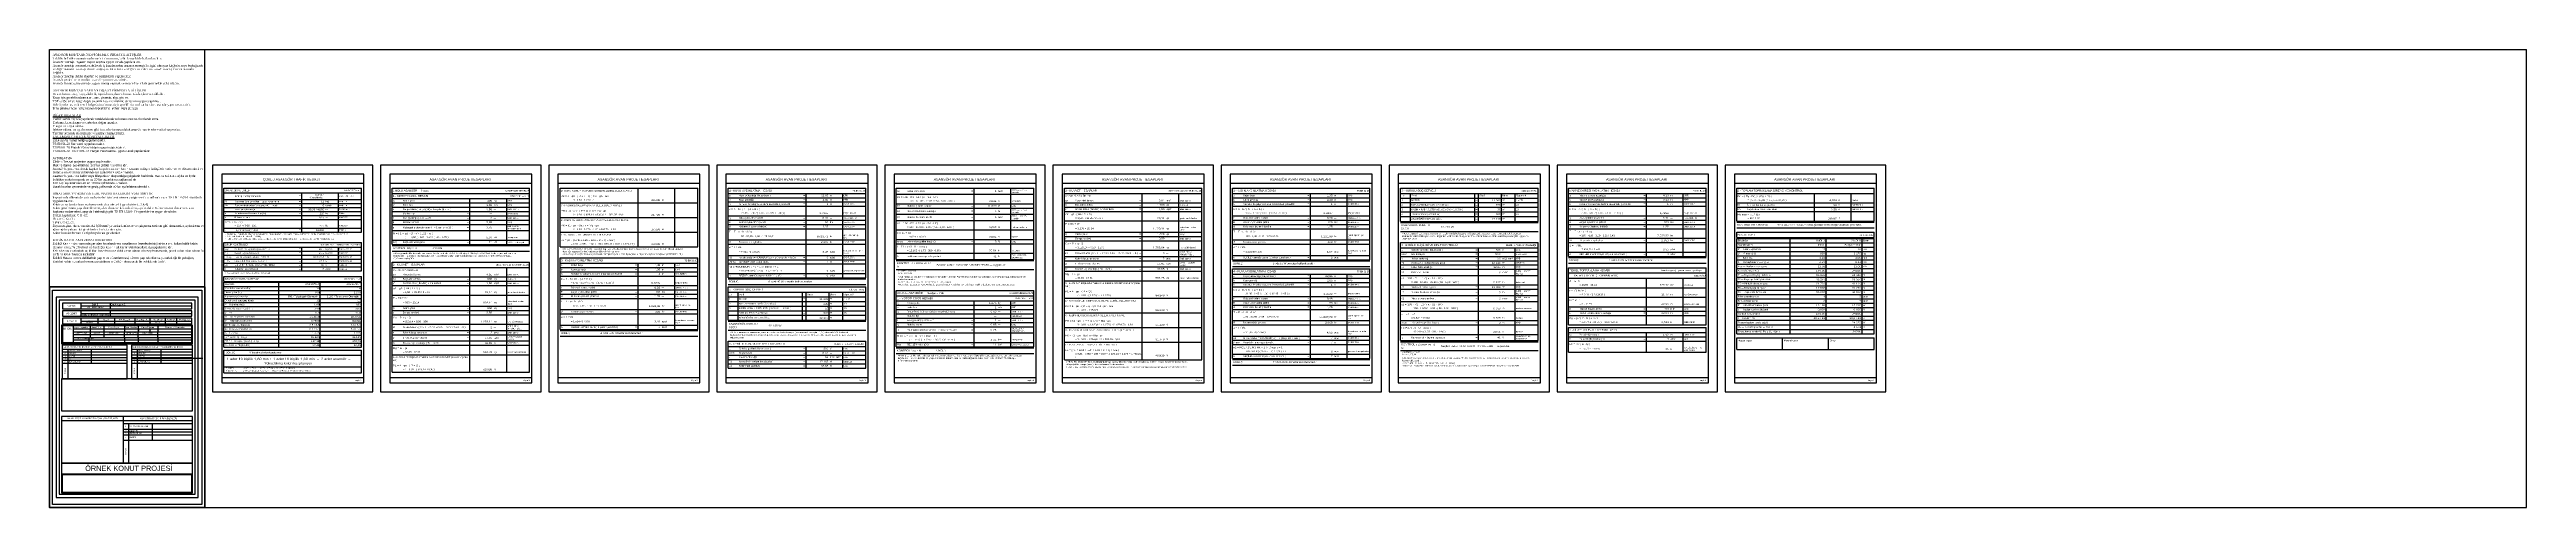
# Model space of a CAD drawing. Header units: millimetres. Extents: x -4216 to -974, y 1159 to 1759.
import ezdxf

# ---------------------------------------------------------------- set-up
doc = ezdxf.new("R2010")
doc.units = ezdxf.units.MM
for name, color, linetype in [('AVAN-A4', 8, 'Continuous'), ('AVAN-CIZGI', 7, 'Continuous'), ('AVAN-YAZI', 7, 'Continuous'), ('YAZı1', 7, 'Continuous')]:
    doc.layers.add(name, color=color, linetype=linetype)
doc.layers.add('t-çap', color=7, linetype='Continuous', lineweight=25)
doc.layers.add('ÇERÇ', color=7, linetype='Continuous', lineweight=40)
doc.styles.add('AVAN', font='arial.ttf')
doc.styles.add('AVAN-KALIN', font='arial.ttf')
doc.styles.add('LD', font='ARIALUNI.TTF')

msp = doc.modelspace()

# ---------------------------------------------------------------- linework, layer by layer
for p, q in [((-4012.49, 1448.3054), (-4012.49, 1759.433)), ((-1860.6333, 1759.433), (-973.8203, 1759.433)), ((-973.8203, 1159.433), (-973.8203, 1759.433))]:
    msp.add_line(p, q)
at = {"layer": 'AVAN-A4'}
for points in [[(-4002.5, 1310.9), (-3792.5, 1310.9), (-3792.5, 1607.9), (-4002.5, 1607.9)], [(-3782.5, 1310.9), (-3572.5, 1310.9), (-3572.5, 1607.9), (-3782.5, 1607.9)], [(-3562.5, 1310.9), (-3352.5, 1310.9), (-3352.5, 1607.9), (-3562.5, 1607.9)], [(-3342.5, 1310.9), (-3132.5, 1310.9), (-3132.5, 1607.9), (-3342.5, 1607.9)], [(-3122.5, 1310.9), (-2912.5, 1310.9), (-2912.5, 1607.9), (-3122.5, 1607.9)], [(-2902.5, 1310.9), (-2692.5, 1310.9), (-2692.5, 1607.9), (-2902.5, 1607.9)], [(-2682.5, 1310.9), (-2472.5, 1310.9), (-2472.5, 1607.9), (-2682.5, 1607.9)], [(-2462.5, 1310.9), (-2252.5, 1310.9), (-2252.5, 1607.9), (-2462.5, 1607.9)], [(-2242.5, 1310.9), (-2032.5, 1310.9), (-2032.5, 1607.9), (-2242.5, 1607.9)], [(-2022.5, 1310.9), (-1812.5, 1310.9), (-1812.5, 1607.9), (-2022.5, 1607.9)]]:
    msp.add_lwpolyline(points, close=True, dxfattribs=at)
at = {"layer": 'AVAN-CIZGI'}
for p, q in [((-3804.5, 1595.9), (-3990.5, 1595.9)), ((-3990.5, 1595.9), (-3990.5, 1322.9)), ((-3804.5, 1322.9), (-3804.5, 1595.9)), ((-3584.5, 1595.9), (-3770.5, 1595.9)), ((-3770.5, 1595.9), (-3770.5, 1322.9)), ((-3584.5, 1322.9), (-3584.5, 1595.9)), ((-3364.5, 1595.9), (-3550.5, 1595.9)), ((-3550.5, 1595.9), (-3550.5, 1322.9)), ((-3364.5, 1322.9), (-3364.5, 1595.9)), ((-3144.5, 1595.9), (-3330.5, 1595.9)), ((-3330.5, 1595.9), (-3330.5, 1322.9)), ((-3144.5, 1322.9), (-3144.5, 1595.9)), ((-2924.5, 1595.9), (-3110.5, 1595.9)), ((-3110.5, 1595.9), (-3110.5, 1322.9)), ((-2924.5, 1322.9), (-2924.5, 1595.9)), ((-2704.5, 1595.9), (-2890.5, 1595.9)), ((-2890.5, 1595.9), (-2890.5, 1322.9)), ((-2704.5, 1322.9), (-2704.5, 1595.9)), ((-2484.5, 1595.9), (-2670.5, 1595.9)), ((-2670.5, 1595.9), (-2670.5, 1322.9)), ((-2484.5, 1322.9), (-2484.5, 1595.9)), ((-2264.5, 1595.9), (-2450.5, 1595.9)), ((-2450.5, 1595.9), (-2450.5, 1322.9)), ((-2264.5, 1322.9), (-2264.5, 1595.9)), ((-2044.5, 1595.9), (-2230.5, 1595.9)), ((-2230.5, 1595.9), (-2230.5, 1322.9)), ((-2044.5, 1322.9), (-2044.5, 1595.9)), ((-1824.5, 1595.9), (-2010.5, 1595.9)), ((-2010.5, 1595.9), (-2010.5, 1322.9)), ((-1824.5, 1322.9), (-1824.5, 1595.9)), ((-3990.5, 1584.5), (-3804.5, 1584.5)), ((-3987.5, 1577.9527), (-3807.5, 1577.9527)), ((-3987.5, 1571.6563), (-3987.5, 1577.9527)), ((-3987.5, 1577.9527), (-3807.5, 1577.9527)), ((-3987.5, 1571.6563), (-3807.5, 1571.6563)), ((-3987.5, 1571.6563), (-3807.5, 1571.6563)), ((-3987.5, 1562.8284), (-3987.5, 1571.6563)), ((-3987.5, 1562.8284), (-3807.5, 1562.8284)), ((-3987.5, 1562.8284), (-3807.5, 1562.8284)), ((-3987.5, 1562.8284), (-3807.5, 1562.8284)), ((-3987.5, 1525.3747), (-3987.5, 1562.8284)), ((-3987.5, 1557.6355), (-3807.5, 1557.6355)), ((-3885.5, 1562.8284), (-3885.5, 1571.6563)), ((-3885.5, 1525.3747), (-3885.5, 1562.8284)), ((-3837.5, 1562.8284), (-3837.5, 1571.6563)), ((-3837.5, 1525.3747), (-3837.5, 1562.8284)), ((-3807.5, 1571.6563), (-3807.5, 1577.9527)), ((-3807.5, 1562.8284), (-3807.5, 1571.6563)), ((-3807.5, 1525.3747), (-3807.5, 1562.8284)), ((-3770.5, 1584.5), (-3584.5, 1584.5)), ((-3767.5, 1577.7833), (-3587.5, 1577.7833)), ((-3767.5, 1570.9394), (-3767.5, 1577.7833)), ((-3767.5, 1577.7833), (-3587.5, 1577.7833)), ((-3767.5, 1570.9394), (-3587.5, 1570.9394)), ((-3767.5, 1570.9394), (-3587.5, 1570.9394)), ((-3767.5, 1564.0956), (-3767.5, 1570.9394)), ((-3767.5, 1570.9394), (-3587.5, 1570.9394)), ((-3767.5, 1564.0956), (-3587.5, 1564.0956)), ((-3767.5, 1564.0956), (-3587.5, 1564.0956)), ((-3767.5, 1558.4511), (-3767.5, 1564.0956)), ((-3767.5, 1558.4511), (-3587.5, 1558.4511)), ((-3767.5, 1558.4511), (-3587.5, 1558.4511)), ((-3767.5, 1558.4511), (-3587.5, 1558.4511)), ((-3767.5, 1509.6972), (-3767.5, 1558.4511)), ((-3665.5, 1558.4511), (-3665.5, 1564.0956)), ((-3665.5, 1509.6972), (-3665.5, 1558.4511)), ((-3617.5, 1558.4511), (-3617.5, 1564.0956)), ((-3617.5, 1509.6972), (-3617.5, 1558.4511)), ((-3587.5, 1570.9394), (-3587.5, 1577.7833)), ((-3587.5, 1564.0956), (-3587.5, 1570.9394)), ((-3587.5, 1558.4511), (-3587.5, 1564.0956)), ((-3587.5, 1509.6972), (-3587.5, 1558.4511)), ((-3550.5, 1584.5), (-3364.5, 1584.5)), ((-3547.5, 1520.21), (-3547.5, 1577.7833)), ((-3547.5, 1577.7833), (-3367.5, 1577.7833)), ((-3547.5, 1558.5922), (-3367.5, 1558.5922)), ((-3445.5, 1520.21), (-3445.5, 1577.7833)), ((-3397.5, 1520.21), (-3397.5, 1577.7833)), ((-3367.5, 1520.21), (-3367.5, 1577.7833)), ((-3330.5, 1584.5), (-3144.5, 1584.5)), ((-3327.5, 1577.7833), (-3147.5, 1577.7833)), ((-3327.5, 1570.9394), (-3327.5, 1577.7833)), ((-3327.5, 1577.7833), (-3147.5, 1577.7833)), ((-3327.5, 1570.9394), (-3147.5, 1570.9394)), ((-3327.5, 1570.9394), (-3147.5, 1570.9394)), ((-3327.5, 1565.295), (-3327.5, 1570.9394)), ((-3327.5, 1565.295), (-3147.5, 1565.295)), ((-3327.5, 1565.295), (-3147.5, 1565.295)), ((-3327.5, 1565.295), (-3147.5, 1565.295)), ((-3327.5, 1465.9528), (-3327.5, 1565.295)), ((-3327.5, 1559.6506), (-3147.5, 1559.6506)), ((-3225.5, 1565.295), (-3225.5, 1570.9394)), ((-3225.5, 1465.9528), (-3225.5, 1565.295)), ((-3177.5, 1565.295), (-3177.5, 1570.9394)), ((-3177.5, 1465.9528), (-3177.5, 1565.295)), ((-3147.5, 1570.9394), (-3147.5, 1577.7833)), ((-3147.5, 1565.295), (-3147.5, 1570.9394)), ((-3147.5, 1465.9528), (-3147.5, 1565.295)), ((-3110.5, 1584.5), (-2924.5, 1584.5)), ((-3107.5, 1492.4111), (-3107.5, 1577.7833)), ((-3107.5, 1577.7833), (-2927.5, 1577.7833)), ((-3107.5, 1569.74), (-2927.5, 1569.74)), ((-3107.5, 1557.2517), (-2927.5, 1557.2517)), ((-3005.5, 1492.4111), (-3005.5, 1577.7833)), ((-2957.5, 1492.4111), (-2957.5, 1577.7833)), ((-2927.5, 1492.4111), (-2927.5, 1577.7833)), ((-2890.5, 1584.5), (-2704.5, 1584.5)), ((-2887.5, 1577.7833), (-2707.5, 1577.7833)), ((-2887.5, 1570.9394), (-2887.5, 1577.7833)), ((-2887.5, 1577.7833), (-2707.5, 1577.7833)), ((-2887.5, 1570.9394), (-2707.5, 1570.9394)), ((-2887.5, 1570.9394), (-2707.5, 1570.9394)), ((-2887.5, 1558.5922), (-2887.5, 1570.9394)), ((-2887.5, 1558.5922), (-2707.5, 1558.5922)), ((-2887.5, 1558.5922), (-2707.5, 1558.5922)), ((-2887.5, 1558.5922), (-2707.5, 1558.5922)), ((-2887.5, 1376.1356), (-2887.5, 1558.5922)), ((-2785.5, 1558.5922), (-2785.5, 1570.9394)), ((-2785.5, 1376.1356), (-2785.5, 1558.5922)), ((-2737.5, 1558.5922), (-2737.5, 1570.9394)), ((-2737.5, 1376.1356), (-2737.5, 1558.5922)), ((-2707.5, 1570.9394), (-2707.5, 1577.7833)), ((-2707.5, 1558.5922), (-2707.5, 1570.9394)), ((-2707.5, 1376.1356), (-2707.5, 1558.5922)), ((-2670.5, 1584.5), (-2484.5, 1584.5)), ((-2667.5, 1577.7833), (-2487.5, 1577.7833)), ((-2667.5, 1570.9394), (-2667.5, 1577.7833)), ((-2667.5, 1577.7833), (-2487.5, 1577.7833)), ((-2667.5, 1570.9394), (-2487.5, 1570.9394)), ((-2667.5, 1570.9394), (-2487.5, 1570.9394)), ((-2667.5, 1565.295), (-2667.5, 1570.9394)), ((-2667.5, 1565.295), (-2487.5, 1565.295)), ((-2667.5, 1565.295), (-2487.5, 1565.295)), ((-2667.5, 1565.295), (-2487.5, 1565.295)), ((-2667.5, 1489.73), (-2667.5, 1565.295)), ((-2667.5, 1559.6506), (-2487.5, 1559.6506)), ((-2565.5, 1565.295), (-2565.5, 1570.9394)), ((-2565.5, 1489.73), (-2565.5, 1565.295)), ((-2517.5, 1565.295), (-2517.5, 1570.9394)), ((-2517.5, 1489.73), (-2517.5, 1565.295)), ((-2487.5, 1570.9394), (-2487.5, 1577.7833)), ((-2487.5, 1565.295), (-2487.5, 1570.9394)), ((-2487.5, 1489.73), (-2487.5, 1565.295)), ((-2450.5, 1584.5), (-2264.5, 1584.5)), ((-2447.5, 1577.7833), (-2267.5, 1577.7833)), ((-2447.5, 1570.9394), (-2447.5, 1577.7833)), ((-2447.5, 1577.7833), (-2267.5, 1577.7833)), ((-2447.5, 1570.9394), (-2267.5, 1570.9394)), ((-2447.5, 1570.9394), (-2267.5, 1570.9394)), ((-2447.5, 1534.2506), (-2447.5, 1570.9394)), ((-2447.5, 1564.8717), (-2267.5, 1564.8717)), ((-2447.5, 1558.8039), (-2267.5, 1558.8039)), ((-2434.5, 1534.2506), (-2434.5, 1570.9394)), ((-2350.5, 1534.2506), (-2350.5, 1570.9394)), ((-2345.5, 1534.2506), (-2345.5, 1570.9394)), ((-2315.5, 1534.2506), (-2315.5, 1570.9394)), ((-2297.5, 1534.2506), (-2297.5, 1570.9394)), ((-2267.5, 1570.9394), (-2267.5, 1577.7833)), ((-2267.5, 1534.2506), (-2267.5, 1570.9394)), ((-2230.5, 1584.5), (-2044.5, 1584.5)), ((-2227.5, 1577.7833), (-2047.5, 1577.7833)), ((-2227.5, 1570.9394), (-2227.5, 1577.7833)), ((-2227.5, 1577.7833), (-2047.5, 1577.7833)), ((-2227.5, 1570.9394), (-2047.5, 1570.9394)), ((-2227.5, 1570.9394), (-2047.5, 1570.9394)), ((-2227.5, 1565.295), (-2227.5, 1570.9394)), ((-2227.5, 1565.295), (-2047.5, 1565.295)), ((-2227.5, 1565.295), (-2047.5, 1565.295)), ((-2227.5, 1565.295), (-2047.5, 1565.295)), ((-2227.5, 1493.9633), (-2227.5, 1565.295)), ((-2227.5, 1559.6506), (-2047.5, 1559.6506)), ((-2125.5, 1565.295), (-2125.5, 1570.9394)), ((-2125.5, 1493.9633), (-2125.5, 1565.295)), ((-2077.5, 1565.295), (-2077.5, 1570.9394)), ((-2077.5, 1493.9633), (-2077.5, 1565.295)), ((-2047.5, 1570.9394), (-2047.5, 1577.7833)), ((-2047.5, 1565.295), (-2047.5, 1570.9394)), ((-2047.5, 1493.9633), (-2047.5, 1565.295)), ((-2010.5, 1584.5), (-1824.5, 1584.5)), ((-2007.5, 1577.7833), (-1827.5, 1577.7833)), ((-2007.5, 1570.9394), (-2007.5, 1577.7833)), ((-2007.5, 1577.7833), (-1827.5, 1577.7833)), ((-2007.5, 1570.9394), (-1827.5, 1570.9394)), ((-2007.5, 1570.9394), (-1827.5, 1570.9394)), ((-2007.5, 1558.4511), (-2007.5, 1570.9394)), ((-2007.5, 1558.4511), (-1827.5, 1558.4511)), ((-2007.5, 1558.4511), (-1827.5, 1558.4511)), ((-2007.5, 1558.4511), (-1827.5, 1558.4511)), ((-2007.5, 1547.1622), (-2007.5, 1558.4511)), ((-1905.5, 1558.4511), (-1905.5, 1570.9394)), ((-1905.5, 1547.1622), (-1905.5, 1558.4511)), ((-1857.5, 1558.4511), (-1857.5, 1570.9394)), ((-1857.5, 1547.1622), (-1857.5, 1558.4511)), ((-1827.5, 1570.9394), (-1827.5, 1577.7833)), ((-1827.5, 1558.4511), (-1827.5, 1570.9394)), ((-1827.5, 1547.1622), (-1827.5, 1558.4511)), ((-3987.5, 1552.4426), (-3807.5, 1552.4426)), ((-3987.5, 1547.2497), (-3807.5, 1547.2497)), ((-3987.5, 1542.0568), (-3807.5, 1542.0568)), ((-3987.5, 1536.8639), (-3807.5, 1536.8639)), ((-3987.5, 1525.3747), (-3807.5, 1525.3747)), ((-3987.5, 1525.3747), (-3807.5, 1525.3747)), ((-3987.5, 1525.3747), (-3807.5, 1525.3747)), ((-3987.5, 1520.1818), (-3987.5, 1525.3747)), ((-3885.5, 1520.1818), (-3885.5, 1525.3747)), ((-3837.5, 1520.1818), (-3837.5, 1525.3747)), ((-3807.5, 1520.1818), (-3807.5, 1525.3747)), ((-3767.5, 1552.8067), (-3587.5, 1552.8067)), ((-3767.5, 1547.1622), (-3587.5, 1547.1622)), ((-3767.5, 1541.5178), (-3587.5, 1541.5178)), ((-3767.5, 1535.8733), (-3587.5, 1535.8733)), ((-3767.5, 1530.2289), (-3587.5, 1530.2289)), ((-3547.5, 1539.4011), (-3367.5, 1539.4011)), ((-3327.5, 1554.0061), (-3147.5, 1554.0061)), ((-3327.5, 1541.5178), (-3147.5, 1541.5178)), ((-3327.5, 1535.8733), (-3147.5, 1535.8733)), ((-3327.5, 1530.2289), (-3147.5, 1530.2289)), ((-3327.5, 1524.5844), (-3147.5, 1524.5844)), ((-3107.5, 1551.6072), (-2927.5, 1551.6072)), ((-3107.5, 1543.5639), (-2927.5, 1543.5639)), ((-3107.5, 1535.5206), (-2927.5, 1535.5206)), ((-2887.5, 1552.9478), (-2707.5, 1552.9478)), ((-2887.5, 1547.3033), (-2707.5, 1547.3033)), ((-2887.5, 1534.815), (-2707.5, 1534.815)), ((-2667.5, 1554.0061), (-2487.5, 1554.0061)), ((-2667.5, 1541.5178), (-2487.5, 1541.5178)), ((-2667.5, 1535.8733), (-2487.5, 1535.8733)), ((-2667.5, 1530.2289), (-2487.5, 1530.2289)), ((-2667.5, 1524.5844), (-2487.5, 1524.5844)), ((-2447.5, 1552.7361), (-2267.5, 1552.7361)), ((-2447.5, 1546.6683), (-2267.5, 1546.6683)), ((-2447.5, 1540.6006), (-2267.5, 1540.6006)), ((-2447.5, 1534.2506), (-2267.5, 1534.2506)), ((-2447.5, 1532.7505), (-2267.5, 1532.7505)), ((-2227.5, 1554.0061), (-2047.5, 1554.0061)), ((-2227.5, 1541.5178), (-2047.5, 1541.5178)), ((-2227.5, 1535.8733), (-2047.5, 1535.8733)), ((-2227.5, 1530.2289), (-2047.5, 1530.2289)), ((-2227.5, 1524.5844), (-2047.5, 1524.5844)), ((-2007.5, 1552.8067), (-1827.5, 1552.8067)), ((-2007.5, 1547.1622), (-1827.5, 1547.1622)), ((-2007.5, 1547.1622), (-1827.5, 1547.1622)), ((-2007.5, 1547.1622), (-1827.5, 1547.1622)), ((-2007.5, 1534.6739), (-2007.5, 1547.1622)), ((-2007.5, 1534.6739), (-1827.5, 1534.6739)), ((-2007.5, 1534.6739), (-1827.5, 1534.6739)), ((-2007.5, 1533.1739), (-1827.5, 1533.1739)), ((-2007.5, 1525.9419), (-1827.5, 1525.9419)), ((-1905.5, 1534.6739), (-1905.5, 1547.1622)), ((-1857.5, 1534.6739), (-1857.5, 1547.1622)), ((-1827.5, 1534.6739), (-1827.5, 1547.1622)), ((-3987.5, 1520.1818), (-3807.5, 1520.1818)), ((-3987.5, 1520.1818), (-3807.5, 1520.1818)), ((-3987.5, 1506.7866), (-3807.5, 1506.7866)), ((-3987.5, 1500.4902), (-3987.5, 1506.7866)), ((-3987.5, 1506.7866), (-3807.5, 1506.7866)), ((-3987.5, 1500.4902), (-3807.5, 1500.4902)), ((-3987.5, 1500.4902), (-3807.5, 1500.4902)), ((-3987.5, 1495.2973), (-3987.5, 1500.4902)), ((-3987.5, 1495.2973), (-3807.5, 1495.2973)), ((-3987.5, 1495.2973), (-3807.5, 1495.2973)), ((-3987.5, 1495.2973), (-3807.5, 1495.2973)), ((-3987.5, 1474.5258), (-3987.5, 1495.2973)), ((-3885.5, 1495.2973), (-3885.5, 1500.4902)), ((-3885.5, 1474.5258), (-3885.5, 1495.2973)), ((-3837.5, 1495.2973), (-3837.5, 1500.4902)), ((-3837.5, 1474.5258), (-3837.5, 1495.2973)), ((-3807.5, 1500.4902), (-3807.5, 1506.7866)), ((-3807.5, 1495.2973), (-3807.5, 1500.4902)), ((-3807.5, 1474.5258), (-3807.5, 1495.2973)), ((-3767.5, 1522.1856), (-3587.5, 1522.1856)), ((-3767.5, 1509.6972), (-3587.5, 1509.6972)), ((-3767.5, 1509.6972), (-3587.5, 1509.6972)), ((-3767.5, 1509.6972), (-3587.5, 1509.6972)), ((-3767.5, 1504.0528), (-3767.5, 1509.6972)), ((-3767.5, 1504.0528), (-3587.5, 1504.0528)), ((-3767.5, 1504.0528), (-3587.5, 1504.0528)), ((-3767.5, 1502.5528), (-3587.5, 1502.5528)), ((-3767.5, 1495.3208), (-3587.5, 1495.3208)), ((-3665.5, 1504.0528), (-3665.5, 1509.6972)), ((-3617.5, 1504.0528), (-3617.5, 1509.6972)), ((-3587.5, 1504.0528), (-3587.5, 1509.6972)), ((-3547.5, 1520.21), (-3367.5, 1520.21)), ((-3547.5, 1520.21), (-3367.5, 1520.21)), ((-3547.5, 1520.21), (-3367.5, 1520.21)), ((-3547.5, 1501.0189), (-3547.5, 1520.21)), ((-3547.5, 1501.0189), (-3367.5, 1501.0189)), ((-3547.5, 1501.0189), (-3367.5, 1501.0189)), ((-3445.5, 1501.0189), (-3445.5, 1520.21)), ((-3397.5, 1501.0189), (-3397.5, 1520.21)), ((-3367.5, 1501.0189), (-3367.5, 1520.21)), ((-3327.5, 1509.9794), (-3147.5, 1509.9794)), ((-3327.5, 1504.335), (-3147.5, 1504.335)), ((-3107.5, 1523.0322), (-2927.5, 1523.0322)), ((-3107.5, 1510.5439), (-2927.5, 1510.5439)), ((-3107.5, 1504.8994), (-2927.5, 1504.8994)), ((-3107.5, 1492.4111), (-2927.5, 1492.4111)), ((-3107.5, 1492.4111), (-2927.5, 1492.4111)), ((-3107.5, 1492.4111), (-2927.5, 1492.4111)), ((-3107.5, 1484.3678), (-3107.5, 1492.4111)), ((-3005.5, 1484.3678), (-3005.5, 1492.4111)), ((-2957.5, 1484.3678), (-2957.5, 1492.4111)), ((-2927.5, 1484.3678), (-2927.5, 1492.4111)), ((-2887.5, 1520.21), (-2707.5, 1520.21)), ((-2887.5, 1514.5656), (-2707.5, 1514.5656)), ((-2887.5, 1508.9211), (-2707.5, 1508.9211)), ((-2887.5, 1496.4328), (-2707.5, 1496.4328)), ((-2667.5, 1509.9794), (-2487.5, 1509.9794)), ((-2667.5, 1504.335), (-2487.5, 1504.335)), ((-2447.5, 1521.1089), (-2267.5, 1521.1089)), ((-2447.5, 1506.5489), (-2267.5, 1506.5489)), ((-2447.5, 1499.705), (-2447.5, 1506.5489)), ((-2447.5, 1506.5489), (-2267.5, 1506.5489)), ((-2447.5, 1499.705), (-2267.5, 1499.705)), ((-2447.5, 1499.705), (-2267.5, 1499.705)), ((-2447.5, 1494.0606), (-2447.5, 1499.705)), ((-2447.5, 1494.0606), (-2267.5, 1494.0606)), ((-2447.5, 1494.0606), (-2267.5, 1494.0606)), ((-2447.5, 1494.0606), (-2267.5, 1494.0606)), ((-2447.5, 1386.1106), (-2447.5, 1494.0606)), ((-2345.5, 1494.0606), (-2345.5, 1499.705)), ((-2345.5, 1386.1106), (-2345.5, 1494.0606)), ((-2297.5, 1494.0606), (-2297.5, 1499.705)), ((-2297.5, 1386.1106), (-2297.5, 1494.0606)), ((-2267.5, 1499.705), (-2267.5, 1506.5489)), ((-2267.5, 1494.0606), (-2267.5, 1499.705)), ((-2267.5, 1386.1106), (-2267.5, 1494.0606)), ((-2227.5, 1512.0961), (-2047.5, 1512.0961)), ((-2227.5, 1506.4517), (-2047.5, 1506.4517)), ((-2227.5, 1493.9633), (-2047.5, 1493.9633)), ((-2227.5, 1493.9633), (-2047.5, 1493.9633)), ((-2227.5, 1493.9633), (-2047.5, 1493.9633)), ((-2227.5, 1488.3189), (-2227.5, 1493.9633)), ((-2125.5, 1488.3189), (-2125.5, 1493.9633)), ((-2077.5, 1488.3189), (-2077.5, 1493.9633)), ((-2047.5, 1488.3189), (-2047.5, 1493.9633)), ((-2007.5, 1519.9419), (-1827.5, 1519.9419)), ((-2007.5, 1513.098), (-2007.5, 1519.9419)), ((-2007.5, 1519.9419), (-1827.5, 1519.9419)), ((-2007.5, 1513.098), (-1827.5, 1513.098)), ((-2007.5, 1511.8981), (-1827.5, 1511.8981)), ((-2007.5, 1386.8736), (-2007.5, 1511.8981)), ((-2007.5, 1506.2536), (-1827.5, 1506.2536)), ((-2007.5, 1500.6092), (-1827.5, 1500.6092)), ((-2007.5, 1494.9647), (-1827.5, 1494.9647)), ((-1937.5, 1386.8736), (-1937.5, 1511.8981)), ((-1890.5, 1404.6536), (-1890.5, 1511.8981)), ((-1843.5, 1386.8736), (-1843.5, 1511.8981)), ((-1827.5, 1513.098), (-1827.5, 1519.9419)), ((-1827.5, 1386.8736), (-1827.5, 1511.8981)), ((-3987.5, 1490.1044), (-3807.5, 1490.1044)), ((-3987.5, 1484.9115), (-3807.5, 1484.9115)), ((-3987.5, 1479.7186), (-3807.5, 1479.7186)), ((-3987.5, 1474.5258), (-3807.5, 1474.5258)), ((-3987.5, 1474.5258), (-3807.5, 1474.5258)), ((-3987.5, 1474.5258), (-3807.5, 1474.5258)), ((-3987.5, 1469.3329), (-3987.5, 1474.5258)), ((-3987.5, 1469.3329), (-3807.5, 1469.3329)), ((-3987.5, 1469.3329), (-3807.5, 1469.3329)), ((-3987.5, 1461.8931), (-3807.5, 1461.8931)), ((-3987.5, 1455.5968), (-3987.5, 1461.8931)), ((-3987.5, 1461.8931), (-3807.5, 1461.8931)), ((-3885.5, 1469.3329), (-3885.5, 1474.5258)), ((-3837.5, 1469.3329), (-3837.5, 1474.5258)), ((-3807.5, 1469.3329), (-3807.5, 1474.5258)), ((-3807.5, 1455.5968), (-3807.5, 1461.8931)), ((-3767.5, 1480.7608), (-3587.5, 1480.7608)), ((-3767.5, 1473.917), (-3767.5, 1480.7608)), ((-3767.5, 1480.7608), (-3587.5, 1480.7608)), ((-3767.5, 1473.917), (-3587.5, 1473.917)), ((-3767.5, 1473.917), (-3587.5, 1473.917)), ((-3767.5, 1461.5697), (-3767.5, 1473.917)), ((-3767.5, 1461.5697), (-3587.5, 1461.5697)), ((-3767.5, 1461.5697), (-3587.5, 1461.5697)), ((-3767.5, 1461.5697), (-3587.5, 1461.5697)), ((-3767.5, 1336.6864), (-3767.5, 1461.5697)), ((-3665.5, 1461.5697), (-3665.5, 1473.917)), ((-3665.5, 1336.6864), (-3665.5, 1461.5697)), ((-3617.5, 1461.5697), (-3617.5, 1473.917)), ((-3617.5, 1336.6864), (-3617.5, 1461.5697)), ((-3587.5, 1473.917), (-3587.5, 1480.7608)), ((-3587.5, 1461.5697), (-3587.5, 1473.917)), ((-3587.5, 1336.6864), (-3587.5, 1461.5697)), ((-3547.5, 1486.4589), (-3367.5, 1486.4589)), ((-3547.5, 1479.615), (-3547.5, 1486.4589)), ((-3547.5, 1486.4589), (-3367.5, 1486.4589)), ((-3547.5, 1479.615), (-3367.5, 1479.615)), ((-3547.5, 1479.615), (-3367.5, 1479.615)), ((-3547.5, 1473.9705), (-3547.5, 1479.615)), ((-3547.5, 1473.9705), (-3367.5, 1473.9705)), ((-3547.5, 1473.9705), (-3367.5, 1473.9705)), ((-3547.5, 1473.9705), (-3367.5, 1473.9705)), ((-3547.5, 1398.4055), (-3547.5, 1473.9705)), ((-3547.5, 1468.3261), (-3367.5, 1468.3261)), ((-3547.5, 1462.6817), (-3367.5, 1462.6817)), ((-3445.5, 1473.9705), (-3445.5, 1479.615)), ((-3445.5, 1398.4055), (-3445.5, 1473.9705)), ((-3397.5, 1473.9705), (-3397.5, 1479.615)), ((-3397.5, 1398.4055), (-3397.5, 1473.9705)), ((-3367.5, 1479.615), (-3367.5, 1486.4589)), ((-3367.5, 1473.9705), (-3367.5, 1479.615)), ((-3367.5, 1398.4055), (-3367.5, 1473.9705)), ((-3327.5, 1489.73), (-3147.5, 1489.73)), ((-3327.5, 1484.0856), (-3147.5, 1484.0856)), ((-3327.5, 1478.4411), (-3147.5, 1478.4411)), ((-3327.5, 1465.9528), (-3147.5, 1465.9528)), ((-3327.5, 1465.9528), (-3147.5, 1465.9528)), ((-3327.5, 1465.9528), (-3147.5, 1465.9528)), ((-3327.5, 1460.3083), (-3327.5, 1465.9528)), ((-3327.5, 1460.3083), (-3147.5, 1460.3083)), ((-3327.5, 1460.3083), (-3147.5, 1460.3083)), ((-3225.5, 1460.3083), (-3225.5, 1465.9528)), ((-3177.5, 1460.3083), (-3177.5, 1465.9528)), ((-3147.5, 1460.3083), (-3147.5, 1465.9528)), ((-3107.5, 1484.3678), (-2927.5, 1484.3678)), ((-3107.5, 1484.3678), (-2927.5, 1484.3678)), ((-3107.5, 1482.8678), (-2927.5, 1482.8678)), ((-3107.5, 1471.2261), (-2927.5, 1471.2261)), ((-2887.5, 1488.3894), (-2707.5, 1488.3894)), ((-2887.5, 1482.745), (-2707.5, 1482.745)), ((-2887.5, 1474.7017), (-2707.5, 1474.7017)), ((-2887.5, 1469.0572), (-2707.5, 1469.0572)), ((-2667.5, 1489.73), (-2487.5, 1489.73)), ((-2667.5, 1489.73), (-2487.5, 1489.73)), ((-2667.5, 1489.73), (-2487.5, 1489.73)), ((-2667.5, 1484.0856), (-2667.5, 1489.73)), ((-2667.5, 1484.0856), (-2487.5, 1484.0856)), ((-2667.5, 1484.0856), (-2487.5, 1484.0856)), ((-2667.5, 1482.5855), (-2487.5, 1482.5855)), ((-2667.5, 1475.3536), (-2487.5, 1475.3536)), ((-2667.5, 1472.1536), (-2487.5, 1472.1536)), ((-2667.5, 1465.3097), (-2667.5, 1472.1536)), ((-2667.5, 1472.1536), (-2487.5, 1472.1536)), ((-2667.5, 1465.3097), (-2487.5, 1465.3097)), ((-2667.5, 1465.3097), (-2487.5, 1465.3097)), ((-2667.5, 1459.6653), (-2667.5, 1465.3097)), ((-2667.5, 1459.6653), (-2487.5, 1459.6653)), ((-2667.5, 1459.6653), (-2487.5, 1459.6653)), ((-2667.5, 1459.6653), (-2487.5, 1459.6653)), ((-2667.5, 1360.3231), (-2667.5, 1459.6653)), ((-2565.5, 1484.0856), (-2565.5, 1489.73)), ((-2565.5, 1459.6653), (-2565.5, 1465.3097)), ((-2565.5, 1360.3231), (-2565.5, 1459.6653)), ((-2517.5, 1484.0856), (-2517.5, 1489.73)), ((-2517.5, 1459.6653), (-2517.5, 1465.3097)), ((-2517.5, 1360.3231), (-2517.5, 1459.6653)), ((-2487.5, 1484.0856), (-2487.5, 1489.73)), ((-2487.5, 1465.3097), (-2487.5, 1472.1536)), ((-2487.5, 1459.6653), (-2487.5, 1465.3097)), ((-2487.5, 1360.3231), (-2487.5, 1459.6653)), ((-2447.5, 1488.4161), (-2267.5, 1488.4161)), ((-2447.5, 1482.7717), (-2267.5, 1482.7717)), ((-2447.5, 1477.1272), (-2267.5, 1477.1272)), ((-2447.5, 1471.4828), (-2267.5, 1471.4828)), ((-2447.5, 1463.4395), (-2267.5, 1463.4395)), ((-2227.5, 1488.3189), (-2047.5, 1488.3189)), ((-2227.5, 1488.3189), (-2047.5, 1488.3189)), ((-2227.5, 1486.8189), (-2047.5, 1486.8189)), ((-2227.5, 1479.5869), (-2047.5, 1479.5869)), ((-2227.5, 1473.5869), (-2047.5, 1473.5869)), ((-2227.5, 1466.743), (-2227.5, 1473.5869)), ((-2227.5, 1473.5869), (-2047.5, 1473.5869)), ((-2227.5, 1466.743), (-2047.5, 1466.743)), ((-2227.5, 1466.743), (-2047.5, 1466.743)), ((-2227.5, 1459.8992), (-2227.5, 1466.743)), ((-2227.5, 1466.743), (-2047.5, 1466.743)), ((-2227.5, 1459.8992), (-2047.5, 1459.8992)), ((-2227.5, 1459.8992), (-2047.5, 1459.8992)), ((-2227.5, 1447.4108), (-2227.5, 1459.8992)), ((-2125.5, 1447.4108), (-2125.5, 1459.8992)), ((-2077.5, 1447.4108), (-2077.5, 1459.8992)), ((-2047.5, 1466.743), (-2047.5, 1473.5869)), ((-2047.5, 1459.8992), (-2047.5, 1466.743)), ((-2047.5, 1447.4108), (-2047.5, 1459.8992)), ((-2007.5, 1489.3203), (-1827.5, 1489.3203)), ((-2007.5, 1483.6758), (-1827.5, 1483.6758)), ((-2007.5, 1478.0314), (-1827.5, 1478.0314)), ((-2007.5, 1472.387), (-1827.5, 1472.387)), ((-2007.5, 1466.7425), (-1827.5, 1466.7425)), ((-2007.5, 1461.0981), (-1827.5, 1461.0981)), ((-4021.15, 1435.0677), (-4207.15, 1435.0677)), ((-4207.15, 1435.0677), (-4207.15, 1172.6238)), ((-4025.238, 1430.9798), (-4203.0621, 1430.9798)), ((-4203.0621, 1430.9798), (-4203.0621, 1176.7118)), ((-4029.6938, 1427.0554), (-4199.0559, 1427.0554)), ((-4199.0559, 1427.0554), (-4199.0559, 1419.779)), ((-4174.8555, 1427.0554), (-4174.8555, 1419.779)), ((-4136.6744, 1427.0554), (-4136.6744, 1419.779)), ((-4029.6938, 1419.779), (-4029.6938, 1427.0554)), ((-4025.238, 1176.7118), (-4025.238, 1430.9798)), ((-4021.15, 1172.6238), (-4021.15, 1435.0677)), ((-3987.5, 1455.5968), (-3807.5, 1455.5968)), ((-3987.5, 1454.4928), (-3807.5, 1454.4928)), ((-3987.5, 1369.3294), (-3987.5, 1454.4928)), ((-3987.5, 1449.17), (-3807.5, 1449.17)), ((-3987.5, 1443.8473), (-3807.5, 1443.8473)), ((-3987.5, 1438.5246), (-3807.5, 1438.5246)), ((-3987.5, 1433.2019), (-3807.5, 1433.2019)), ((-3987.5, 1427.8792), (-3807.5, 1427.8792)), ((-3915.5, 1369.3294), (-3915.5, 1454.4928)), ((-3861.5, 1369.3294), (-3861.5, 1454.4928)), ((-3807.5, 1369.3294), (-3807.5, 1454.4928)), ((-3767.5, 1455.9253), (-3587.5, 1455.9253)), ((-3767.5, 1450.2808), (-3587.5, 1450.2808)), ((-3767.5, 1437.7925), (-3587.5, 1437.7925)), ((-3547.5, 1450.1933), (-3367.5, 1450.1933)), ((-3547.5, 1444.5489), (-3367.5, 1444.5489)), ((-3547.5, 1438.9044), (-3367.5, 1438.9044)), ((-3547.5, 1433.26), (-3367.5, 1433.26)), ((-3327.5, 1458.8083), (-3147.5, 1458.8083)), ((-3327.5, 1451.5764), (-3147.5, 1451.5764)), ((-3327.5, 1448.3764), (-3147.5, 1448.3764)), ((-3327.5, 1441.5325), (-3327.5, 1448.3764)), ((-3327.5, 1448.3764), (-3147.5, 1448.3764)), ((-3327.5, 1441.5325), (-3147.5, 1441.5325)), ((-3327.5, 1441.5325), (-3147.5, 1441.5325)), ((-3327.5, 1404.8436), (-3327.5, 1441.5325)), ((-3327.5, 1435.4647), (-3147.5, 1435.4647)), ((-3327.5, 1429.397), (-3147.5, 1429.397)), ((-3314.5, 1404.8436), (-3314.5, 1441.5325)), ((-3230.5, 1404.8436), (-3230.5, 1441.5325)), ((-3225.5, 1404.8436), (-3225.5, 1441.5325)), ((-3195.5, 1404.8436), (-3195.5, 1441.5325)), ((-3177.5, 1404.8436), (-3177.5, 1441.5325)), ((-3147.5, 1441.5325), (-3147.5, 1448.3764)), ((-3147.5, 1404.8436), (-3147.5, 1441.5325)), ((-3107.5, 1443.7061), (-2927.5, 1443.7061)), ((-3107.5, 1436.8622), (-3107.5, 1443.7061)), ((-3107.5, 1443.7061), (-2927.5, 1443.7061)), ((-3107.5, 1436.8622), (-2927.5, 1436.8622)), ((-3107.5, 1436.8622), (-2927.5, 1436.8622)), ((-3107.5, 1430.0183), (-3107.5, 1436.8622)), ((-3107.5, 1436.8622), (-2927.5, 1436.8622)), ((-3107.5, 1430.0183), (-2927.5, 1430.0183)), ((-3107.5, 1430.0183), (-2927.5, 1430.0183)), ((-3107.5, 1424.3739), (-3107.5, 1430.0183)), ((-3005.5, 1424.3739), (-3005.5, 1430.0183)), ((-2957.5, 1424.3739), (-2957.5, 1430.0183)), ((-2927.5, 1436.8622), (-2927.5, 1443.7061)), ((-2927.5, 1430.0183), (-2927.5, 1436.8622)), ((-2927.5, 1424.3739), (-2927.5, 1430.0183)), ((-2887.5, 1456.5689), (-2707.5, 1456.5689)), ((-2887.5, 1433.7089), (-2707.5, 1433.7089)), ((-2667.5, 1454.0209), (-2487.5, 1454.0209)), ((-2667.5, 1448.3764), (-2487.5, 1448.3764)), ((-2667.5, 1435.8881), (-2487.5, 1435.8881)), ((-2667.5, 1430.2436), (-2487.5, 1430.2436)), ((-2447.5, 1450.9511), (-2267.5, 1450.9511)), ((-2447.5, 1445.3067), (-2267.5, 1445.3067)), ((-2447.5, 1437.2633), (-2267.5, 1437.2633)), ((-2447.5, 1429.22), (-2267.5, 1429.22)), ((-2227.5, 1447.4108), (-2047.5, 1447.4108)), ((-2227.5, 1447.4108), (-2047.5, 1447.4108)), ((-2227.5, 1447.4108), (-2047.5, 1447.4108)), ((-2227.5, 1411.1453), (-2227.5, 1447.4108)), ((-2227.5, 1434.9225), (-2047.5, 1434.9225)), ((-2125.5, 1411.1453), (-2125.5, 1447.4108)), ((-2077.5, 1411.1453), (-2077.5, 1447.4108)), ((-2047.5, 1411.1453), (-2047.5, 1447.4108)), ((-2007.5, 1455.4536), (-1827.5, 1455.4536)), ((-2007.5, 1449.8092), (-1827.5, 1449.8092)), ((-2007.5, 1444.1647), (-1827.5, 1444.1647)), ((-2007.5, 1438.5203), (-1827.5, 1438.5203)), ((-2007.5, 1432.8758), (-1827.5, 1432.8758)), ((-2007.5, 1427.2314), (-1827.5, 1427.2314)), ((-4028.59, 1398.3992), (-4200.1597, 1398.3992)), ((-4200.1597, 1398.3992), (-4200.1597, 1373.79)), ((-4199.0559, 1419.779), (-4029.6938, 1419.779)), ((-4029.6938, 1417.1627), (-4199.0559, 1417.1627)), ((-4199.0559, 1417.1627), (-4199.0559, 1409.9271)), ((-4199.0559, 1409.9271), (-4029.6938, 1409.9271)), ((-4029.6938, 1407.27), (-4199.0559, 1407.27)), ((-4199.0559, 1407.27), (-4199.0559, 1400.0344)), ((-4199.0559, 1400.0344), (-4029.6938, 1400.0344)), ((-4029.6938, 1397.4181), (-4199.0559, 1397.4181)), ((-4199.0559, 1397.4181), (-4199.0559, 1375.5886)), ((-4184.9118, 1397.4181), (-4184.9118, 1375.5886)), ((-4174.8555, 1423.4172), (-4029.6938, 1423.4172)), ((-4174.8555, 1417.1627), (-4174.8555, 1409.9271)), ((-4174.8555, 1413.5245), (-4029.6938, 1413.5245)), ((-4174.8555, 1407.27), (-4174.8555, 1400.0344)), ((-4174.8555, 1403.6726), (-4029.6938, 1403.6726)), ((-4162.5918, 1397.4181), (-4162.5918, 1389.6919)), ((-4152.7399, 1407.27), (-4152.7399, 1400.0344)), ((-4144.605, 1397.4181), (-4144.605, 1389.6919)), ((-4136.6744, 1417.1627), (-4136.6744, 1409.9271)), ((-4130.9513, 1407.27), (-4130.9513, 1400.0344)), ((-4117.8291, 1397.4181), (-4117.8291, 1389.6919)), ((-4104.339, 1407.27), (-4104.339, 1400.0344)), ((-4099.965, 1397.4181), (-4099.965, 1389.6919)), ((-4084.6762, 1407.27), (-4084.6762, 1400.0344)), ((-4074.2111, 1397.4181), (-4074.2111, 1389.6919)), ((-4064.3593, 1407.27), (-4064.3593, 1400.0344)), ((-4049.6019, 1407.27), (-4049.6019, 1400.0344)), ((-4029.6938, 1409.9271), (-4029.6938, 1417.1627)), ((-4029.6938, 1400.0344), (-4029.6938, 1407.27)), ((-4029.6938, 1375.5886), (-4029.6938, 1397.4181)), ((-4028.59, 1373.79), (-4028.59, 1398.3992)), ((-3987.5, 1422.5565), (-3807.5, 1422.5565)), ((-3987.5, 1417.2338), (-3807.5, 1417.2338)), ((-3987.5, 1411.9111), (-3807.5, 1411.9111)), ((-3987.5, 1406.5884), (-3807.5, 1406.5884)), ((-3987.5, 1401.2656), (-3807.5, 1401.2656)), ((-3987.5, 1395.9429), (-3807.5, 1395.9429)), ((-3767.5, 1423.1875), (-3587.5, 1423.1875)), ((-3767.5, 1417.5431), (-3587.5, 1417.5431)), ((-3767.5, 1411.8986), (-3587.5, 1411.8986)), ((-3767.5, 1399.4103), (-3587.5, 1399.4103)), ((-3547.5, 1418.655), (-3367.5, 1418.655)), ((-3547.5, 1413.0105), (-3367.5, 1413.0105)), ((-3547.5, 1398.4055), (-3367.5, 1398.4055)), ((-3547.5, 1398.4055), (-3367.5, 1398.4055)), ((-3547.5, 1398.4055), (-3367.5, 1398.4055)), ((-3547.5, 1392.7611), (-3547.5, 1398.4055)), ((-3445.5, 1392.7611), (-3445.5, 1398.4055)), ((-3397.5, 1392.7611), (-3397.5, 1398.4055)), ((-3367.5, 1392.7611), (-3367.5, 1398.4055)), ((-3327.5, 1423.3292), (-3147.5, 1423.3292)), ((-3327.5, 1417.2614), (-3147.5, 1417.2614)), ((-3327.5, 1411.1936), (-3147.5, 1411.1936)), ((-3327.5, 1404.8436), (-3147.5, 1404.8436)), ((-3327.5, 1403.3436), (-3147.5, 1403.3436)), ((-3107.5, 1424.3739), (-2927.5, 1424.3739)), ((-3107.5, 1424.3739), (-2927.5, 1424.3739)), ((-3107.5, 1424.3739), (-2927.5, 1424.3739)), ((-3107.5, 1375.62), (-3107.5, 1424.3739)), ((-3107.5, 1418.7295), (-2927.5, 1418.7295)), ((-3107.5, 1413.085), (-2927.5, 1413.085)), ((-3107.5, 1407.4406), (-2927.5, 1407.4406)), ((-3107.5, 1401.7961), (-2927.5, 1401.7961)), ((-3107.5, 1396.1517), (-2927.5, 1396.1517)), ((-3005.5, 1375.62), (-3005.5, 1424.3739)), ((-2957.5, 1375.62), (-2957.5, 1424.3739)), ((-2927.5, 1375.62), (-2927.5, 1424.3739)), ((-2887.5, 1414.5178), (-2707.5, 1414.5178)), ((-2887.5, 1395.3267), (-2707.5, 1395.3267)), ((-2667.5, 1424.5992), (-2487.5, 1424.5992)), ((-2667.5, 1418.9547), (-2487.5, 1418.9547)), ((-2667.5, 1404.3497), (-2487.5, 1404.3497)), ((-2667.5, 1398.7053), (-2487.5, 1398.7053)), ((-2447.5, 1416.7317), (-2267.5, 1416.7317)), ((-2447.5, 1404.2433), (-2267.5, 1404.2433)), ((-2447.5, 1398.5989), (-2267.5, 1398.5989)), ((-2227.5, 1422.4342), (-2047.5, 1422.4342)), ((-2227.5, 1416.7897), (-2047.5, 1416.7897)), ((-2227.5, 1411.1453), (-2047.5, 1411.1453)), ((-2227.5, 1411.1453), (-2047.5, 1411.1453)), ((-2227.5, 1411.1453), (-2047.5, 1411.1453)), ((-2227.5, 1398.6569), (-2227.5, 1411.1453)), ((-2227.5, 1398.6569), (-2047.5, 1398.6569)), ((-2227.5, 1398.6569), (-2047.5, 1398.6569)), ((-2227.5, 1395.457), (-2047.5, 1395.457)), ((-2227.5, 1388.6131), (-2227.5, 1395.457)), ((-2227.5, 1395.457), (-2047.5, 1395.457)), ((-2125.5, 1398.6569), (-2125.5, 1411.1453)), ((-2077.5, 1398.6569), (-2077.5, 1411.1453)), ((-2047.5, 1398.6569), (-2047.5, 1411.1453)), ((-2047.5, 1388.6131), (-2047.5, 1395.457)), ((-2007.5, 1421.587), (-1827.5, 1421.587)), ((-2007.5, 1415.9425), (-1827.5, 1415.9425)), ((-2007.5, 1410.2981), (-1827.5, 1410.2981)), ((-2007.5, 1404.6536), (-1827.5, 1404.6536)), ((-2007.5, 1404.6536), (-1827.5, 1404.6536)), ((-2007.5, 1398.727), (-1827.5, 1398.727)), ((-2007.5, 1398.727), (-1827.5, 1398.727)), ((-4200.1597, 1373.79), (-4028.59, 1373.79)), ((-4114.3544, 1372.2774), (-4199.2195, 1372.2774)), ((-4199.2195, 1372.2774), (-4199.2195, 1327.8418)), ((-4199.2195, 1366.8405), (-4114.3544, 1366.8405)), ((-4199.2195, 1363.2023), (-4114.3544, 1363.2023)), ((-4199.0559, 1375.5886), (-4029.6938, 1375.5886)), ((-4191.9839, 1366.8405), (-4191.9839, 1327.8418)), ((-4184.9118, 1393.3302), (-4029.6938, 1393.3302)), ((-4184.9118, 1389.6919), (-4029.6938, 1389.6919)), ((-4184.9118, 1385.9719), (-4029.6938, 1385.9719)), ((-4184.9118, 1382.3337), (-4029.6938, 1382.3337)), ((-4184.9118, 1379.2269), (-4029.6938, 1379.2269)), ((-4164.5131, 1382.3337), (-4164.5131, 1375.5886)), ((-4162.7962, 1389.6919), (-4162.7962, 1382.3337)), ((-4161.161, 1366.8405), (-4161.161, 1348.6902)), ((-4144.6867, 1389.6919), (-4144.6867, 1382.3337)), ((-4117.9927, 1389.6919), (-4117.9927, 1382.3337)), ((-4117.9109, 1382.3337), (-4117.9109, 1375.5886)), ((-4114.3544, 1327.8418), (-4114.3544, 1372.2774)), ((-4028.59, 1372.2774), (-4108.5905, 1372.2774)), ((-4108.5905, 1372.2774), (-4108.5905, 1327.8418)), ((-4108.5905, 1366.8405), (-4028.59, 1366.8405)), ((-4108.5905, 1363.2023), (-4028.59, 1363.2023)), ((-4100.9461, 1366.8405), (-4100.9461, 1327.8418)), ((-4100.1694, 1389.6919), (-4100.1694, 1382.3337)), ((-4100.0467, 1382.3337), (-4100.0467, 1375.5886)), ((-4084.6762, 1393.3302), (-4084.6762, 1389.6919)), ((-4074.3746, 1389.6919), (-4074.3746, 1382.3337)), ((-4074.2929, 1382.3337), (-4074.2929, 1375.5886)), ((-4070.0823, 1366.8405), (-4070.0823, 1348.6902)), ((-4028.59, 1327.8418), (-4028.59, 1372.2774)), ((-3987.5, 1390.6202), (-3807.5, 1390.6202)), ((-3987.5, 1385.2975), (-3807.5, 1385.2975)), ((-3987.5, 1379.9748), (-3807.5, 1379.9748)), ((-3987.5, 1374.6521), (-3807.5, 1374.6521)), ((-3987.5, 1369.3294), (-3807.5, 1369.3294)), ((-3987.5, 1365.6494), (-3807.5, 1365.6494)), ((-3987.5, 1335.9525), (-3987.5, 1365.6494)), ((-3807.5, 1335.9525), (-3807.5, 1365.6494)), ((-3767.5, 1391.3669), (-3587.5, 1391.3669)), ((-3767.5, 1385.7225), (-3587.5, 1385.7225)), ((-3767.5, 1377.6792), (-3587.5, 1377.6792)), ((-3767.5, 1372.0347), (-3587.5, 1372.0347)), ((-3547.5, 1392.7611), (-3367.5, 1392.7611)), ((-3547.5, 1392.7611), (-3367.5, 1392.7611)), ((-3547.5, 1391.2611), (-3367.5, 1391.2611)), ((-3547.5, 1384.0292), (-3367.5, 1384.0292)), ((-3327.5, 1391.702), (-3147.5, 1391.702)), ((-3327.5, 1377.1419), (-3147.5, 1377.1419)), ((-3327.5, 1370.298), (-3327.5, 1377.1419)), ((-3327.5, 1377.1419), (-3147.5, 1377.1419)), ((-3327.5, 1370.298), (-3147.5, 1370.298)), ((-3327.5, 1370.298), (-3147.5, 1370.298)), ((-3327.5, 1364.6536), (-3327.5, 1370.298)), ((-3327.5, 1364.6536), (-3147.5, 1364.6536)), ((-3327.5, 1364.6536), (-3147.5, 1364.6536)), ((-3327.5, 1364.6536), (-3147.5, 1364.6536)), ((-3327.5, 1342.0758), (-3327.5, 1364.6536)), ((-3225.5, 1364.6536), (-3225.5, 1370.298)), ((-3225.5, 1342.0758), (-3225.5, 1364.6536)), ((-3177.5, 1364.6536), (-3177.5, 1370.298)), ((-3177.5, 1342.0758), (-3177.5, 1364.6536)), ((-3147.5, 1370.298), (-3147.5, 1377.1419)), ((-3147.5, 1364.6536), (-3147.5, 1370.298)), ((-3147.5, 1342.0758), (-3147.5, 1364.6536)), ((-3107.5, 1388.1083), (-2927.5, 1388.1083)), ((-3107.5, 1375.62), (-2927.5, 1375.62)), ((-3107.5, 1375.62), (-2927.5, 1375.62)), ((-3107.5, 1375.62), (-2927.5, 1375.62)), ((-3107.5, 1369.9756), (-3107.5, 1375.62)), ((-3107.5, 1369.9756), (-2927.5, 1369.9756)), ((-3107.5, 1369.9756), (-2927.5, 1369.9756)), ((-3107.5, 1368.4756), (-2927.5, 1368.4756)), ((-3005.5, 1369.9756), (-3005.5, 1375.62)), ((-2957.5, 1369.9756), (-2957.5, 1375.62)), ((-2927.5, 1369.9756), (-2927.5, 1375.62)), ((-2887.5, 1376.1356), (-2707.5, 1376.1356)), ((-2887.5, 1376.1356), (-2707.5, 1376.1356)), ((-2887.5, 1376.1356), (-2707.5, 1376.1356)), ((-2887.5, 1353.0639), (-2887.5, 1376.1356)), ((-2785.5, 1353.0639), (-2785.5, 1376.1356)), ((-2737.5, 1353.0639), (-2737.5, 1376.1356)), ((-2707.5, 1353.0639), (-2707.5, 1376.1356)), ((-2667.5, 1384.1003), (-2487.5, 1384.1003)), ((-2667.5, 1378.4559), (-2487.5, 1378.4559)), ((-2667.5, 1372.8114), (-2487.5, 1372.8114)), ((-2447.5, 1386.1106), (-2267.5, 1386.1106)), ((-2447.5, 1386.1106), (-2267.5, 1386.1106)), ((-2447.5, 1386.1106), (-2267.5, 1386.1106)), ((-2447.5, 1378.0672), (-2447.5, 1386.1106)), ((-2447.5, 1378.0672), (-2267.5, 1378.0672)), ((-2447.5, 1378.0672), (-2267.5, 1378.0672)), ((-2447.5, 1376.5672), (-2267.5, 1376.5672)), ((-2447.5, 1364.9256), (-2267.5, 1364.9256)), ((-2345.5, 1378.0672), (-2345.5, 1386.1106)), ((-2297.5, 1378.0672), (-2297.5, 1386.1106)), ((-2267.5, 1378.0672), (-2267.5, 1386.1106)), ((-2227.5, 1388.6131), (-2047.5, 1388.6131)), ((-2227.5, 1388.6131), (-2047.5, 1388.6131)), ((-2227.5, 1382.9686), (-2227.5, 1388.6131)), ((-2227.5, 1382.9686), (-2047.5, 1382.9686)), ((-2227.5, 1382.9686), (-2047.5, 1382.9686)), ((-2227.5, 1382.9686), (-2047.5, 1382.9686)), ((-2227.5, 1377.3242), (-2227.5, 1382.9686)), ((-2227.5, 1377.3242), (-2047.5, 1377.3242)), ((-2227.5, 1377.3242), (-2047.5, 1377.3242)), ((-2227.5, 1377.3242), (-2047.5, 1377.3242)), ((-2227.5, 1362.7192), (-2227.5, 1377.3242)), ((-2227.5, 1362.7192), (-2047.5, 1362.7192)), ((-2227.5, 1362.7192), (-2047.5, 1362.7192)), ((-2125.5, 1382.9686), (-2125.5, 1388.6131)), ((-2125.5, 1377.3242), (-2125.5, 1382.9686)), ((-2125.5, 1362.7192), (-2125.5, 1377.3242)), ((-2077.5, 1382.9686), (-2077.5, 1388.6131)), ((-2077.5, 1377.3242), (-2077.5, 1382.9686)), ((-2077.5, 1362.7192), (-2077.5, 1377.3242)), ((-2047.5, 1382.9686), (-2047.5, 1388.6131)), ((-2047.5, 1377.3242), (-2047.5, 1382.9686)), ((-2047.5, 1362.7192), (-2047.5, 1377.3242)), ((-2007.5, 1392.8003), (-1827.5, 1392.8003)), ((-2007.5, 1392.8003), (-1827.5, 1392.8003)), ((-2007.5, 1386.8736), (-1827.5, 1386.8736)), ((-2007.5, 1381.8736), (-1827.5, 1381.8736)), ((-2007.5, 1366.4925), (-2007.5, 1381.8736)), ((-2007.5, 1366.4925), (-1827.5, 1366.4925)), ((-1947.5, 1366.4925), (-1947.5, 1381.8736)), ((-1887.5, 1366.4925), (-1887.5, 1381.8736)), ((-1827.5, 1366.4925), (-1827.5, 1381.8736)), ((-4199.2195, 1359.564), (-4114.3544, 1359.564)), ((-4199.2195, 1355.9667), (-4114.3544, 1355.9667)), ((-4199.2195, 1352.3284), (-4114.3544, 1352.3284)), ((-4199.2195, 1348.6902), (-4114.3544, 1348.6902)), ((-4108.5905, 1359.564), (-4028.59, 1359.564)), ((-4108.5905, 1355.9667), (-4028.59, 1355.9667)), ((-4108.5905, 1352.3284), (-4028.59, 1352.3284)), ((-4108.5905, 1348.6902), (-4028.59, 1348.6902)), ((-3990.5, 1329.9), (-3804.5, 1329.9)), ((-3987.5, 1358.996), (-3807.5, 1358.996)), ((-3987.5, 1343.7419), (-3807.5, 1343.7419)), ((-3987.5, 1335.9525), (-3807.5, 1335.9525)), ((-3770.5, 1329.9), (-3584.5, 1329.9)), ((-3767.5, 1359.5464), (-3587.5, 1359.5464)), ((-3767.5, 1336.6864), (-3587.5, 1336.6864)), ((-3550.5, 1329.9), (-3364.5, 1329.9)), ((-3330.5, 1329.9), (-3144.5, 1329.9)), ((-3327.5, 1359.0092), (-3147.5, 1359.0092)), ((-3327.5, 1353.3647), (-3147.5, 1353.3647)), ((-3327.5, 1347.7203), (-3147.5, 1347.7203)), ((-3327.5, 1342.0758), (-3147.5, 1342.0758)), ((-3110.5, 1329.9), (-2924.5, 1329.9)), ((-3107.5, 1361.2436), (-2927.5, 1361.2436)), ((-2890.5, 1329.9), (-2704.5, 1329.9)), ((-2887.5, 1353.0639), (-2707.5, 1353.0639)), ((-2887.5, 1353.0639), (-2707.5, 1353.0639)), ((-2670.5, 1329.9), (-2484.5, 1329.9)), ((-2667.5, 1360.3231), (-2487.5, 1360.3231)), ((-2667.5, 1360.3231), (-2487.5, 1360.3231)), ((-2667.5, 1360.3231), (-2487.5, 1360.3231)), ((-2667.5, 1354.6786), (-2667.5, 1360.3231)), ((-2667.5, 1354.6786), (-2487.5, 1354.6786)), ((-2667.5, 1354.6786), (-2487.5, 1354.6786)), ((-2667.5, 1353.1786), (-2487.5, 1353.1786)), ((-2667.5, 1345.9467), (-2487.5, 1345.9467)), ((-2565.5, 1354.6786), (-2565.5, 1360.3231)), ((-2517.5, 1354.6786), (-2517.5, 1360.3231)), ((-2487.5, 1354.6786), (-2487.5, 1360.3231)), ((-2450.5, 1329.9), (-2264.5, 1329.9)), ((-2230.5, 1329.9), (-2044.5, 1329.9)), ((-2010.5, 1329.9), (-1824.5, 1329.9)), ((-4028.59, 1327.8418), (-4200.1597, 1327.8418)), ((-4200.1597, 1327.8418), (-4200.1597, 1286.186)), ((-4199.2195, 1327.8418), (-4114.3544, 1327.8418)), ((-4108.5905, 1327.8418), (-4028.59, 1327.8418)), ((-4028.59, 1286.186), (-4028.59, 1327.8418)), ((-3990.5, 1322.9), (-3804.5, 1322.9)), ((-3770.5, 1322.9), (-3584.5, 1322.9)), ((-3550.5, 1322.9), (-3364.5, 1322.9)), ((-3330.5, 1322.9), (-3144.5, 1322.9)), ((-3110.5, 1322.9), (-2924.5, 1322.9)), ((-2890.5, 1322.9), (-2704.5, 1322.9)), ((-2670.5, 1322.9), (-2484.5, 1322.9)), ((-2450.5, 1322.9), (-2264.5, 1322.9)), ((-2230.5, 1322.9), (-2044.5, 1322.9)), ((-2010.5, 1322.9), (-1824.5, 1322.9)), ((-4200.1597, 1286.186), (-4028.59, 1286.186)), ((-4028.59, 1278.5007), (-4200.1597, 1278.5007)), ((-4200.1597, 1278.5007), (-4200.1597, 1217.7135)), ((-4200.1597, 1273.5544), (-4028.59, 1273.5544)), ((-4119.5869, 1278.5007), (-4119.5869, 1217.7135)), ((-4119.5869, 1269.2621), (-4028.59, 1269.2621)), ((-4112.2696, 1269.2621), (-4112.2696, 1217.7135)), ((-4081.4876, 1269.2621), (-4081.4876, 1247.4735)), ((-4028.59, 1217.7135), (-4028.59, 1278.5007)), ((-4119.5869, 1261.9856), (-4028.59, 1261.9856)), ((-4119.5869, 1258.3882), (-4028.59, 1258.3882)), ((-4119.5869, 1254.75), (-4028.59, 1254.75)), ((-4119.5869, 1247.4735), (-4028.59, 1247.4735)), ((-4200.1597, 1217.7135), (-4028.59, 1217.7135)), ((-4028.59, 1217.7135), (-4200.1597, 1217.7135)), ((-4200.1597, 1217.7135), (-4200.1597, 1203.2832)), ((-4200.1597, 1203.2832), (-4028.59, 1203.2832)), ((-4028.59, 1203.2832), (-4200.1597, 1203.2832)), ((-4200.1597, 1203.2832), (-4200.1597, 1178.7557)), ((-4029.5711, 1202.343), (-4199.1786, 1202.343)), ((-4199.1786, 1202.343), (-4199.1786, 1179.6959)), ((-4029.5711, 1179.6959), (-4029.5711, 1202.343)), ((-4028.59, 1203.2832), (-4028.59, 1217.7135)), ((-4028.59, 1178.7557), (-4028.59, 1203.2832)), ((-4207.15, 1172.6238), (-4021.15, 1172.6238)), ((-4203.0621, 1176.7118), (-4025.238, 1176.7118)), ((-4200.1597, 1178.7557), (-4028.59, 1178.7557)), ((-4199.1786, 1179.6959), (-4029.5711, 1179.6959))]:
    msp.add_line(p, q, dxfattribs=at)
at = {"layer": 't-çap'}
for p, q in [((-4215.8372, 1159.433), (-4215.8372, 1759.433)), ((-4215.8372, 1759.433), (-973.8203, 1759.433)), ((-4215.8372, 1159.433), (-973.8203, 1159.433))]:
    msp.add_line(p, q, dxfattribs=at)
at = {"layer": 'YAZı1', "color": 7}
msp.add_line((-4107.3414, 1354.9704), (-4015.0461, 1354.9704), dxfattribs=at)
msp.add_line((-4107.3414, 1354.9704), (-4015.0461, 1354.9704), dxfattribs=at)
msp.add_lwpolyline([(-4211.85, 1163.4202), (-4211.85, 1444.3182), (-4016.4772, 1444.3182), (-4016.4772, 1163.4202)], close=True, dxfattribs=at)
at = {"layer": 'ÇERÇ'}
msp.add_lwpolyline([(-4012.49, 1448.3054), (-4012.49, 1159.433), (-4215.8372, 1159.433), (-4215.8372, 1448.3054)], dxfattribs=at)
msp.add_lwpolyline([(-4215.8372, 1159.433), (-4012.49, 1159.433), (-4012.49, 1448.3054), (-4215.8372, 1448.3054)], close=True, dxfattribs=at)

# ---------------------------------------------------------------- texts
at = {"insert": (-4211.6733, 1753.9133), "char_height": 2.8, "attachment_point": 1, "style": 'LD'}
msp.add_mtext_dynamic_manual_height_columns('{\\fTimes New Roman|b0|i0|c162|p18;ASANSÖR MONTAJINDAN SORUMLU FİRMAYA AİT İŞLER\\PTeklifte belirtilen asansör malzemelerinin tamamı, belirtilen şekilde kullanılacaktır.\\PAsansör montajı, inşaatın yapım seyrine uygun sürede yapılacaktır.\\PAsansör montajı esnasında olabilecek iş kazalarından, asansör montajı ile ilgisi olmayan kişilerin kuyu boşluğunda ve diğer asansör  montajı alanında uğrayacakları kaza ve diğer durumlardan asansör montaj firması sorumlu değildir.  \\PAsansör montajı ekteki standart ve özelliklerde yapılacaktır.\\PAsansör projesi ve masrafları asansör yaptırıcısına aittir. . \\PAsansör firması yönetmeliğe uygun montaj yapmak ve tescile hazır hale getirmekle yükümlüdür.\\P\\PASANSÖR MONTAJI YAPILAN İNŞAAT FİRMASINA AİT İŞLER\\PDuvar, beton, sıva, boya, elektrik, topraklama, demir, kırma, iskele işleri ve tadilatlar. \\PKalıp için gerekli malzemeler, kum, çimento, alçı, çivi vs. \\PTSE ve Belediye isteği doğrultusunda kuyu ve makine dairesinin uygun yapılması.  \\PBelediyeden asansör tescil belgesinin alınması için gerekli olan ruhsat harçları, asansör yaptırıcısına aittir.\\PBina şebekesinden hariç istenen topraklama levhası veya çubuğu.  \\P\\P\\LDİĞER HUSUSLAR\\l\\PYetkili servis dışında yapılacak müdahalelerde ve bunun sonucu olabilecek arıza. \\PZorlama, kurcalanma ve darbeden doğan arızalar.\\PYangın ve doğal afetler.\\Pİşletme talimatına uyulmaması gibi durumlarda sorumluluk asansör monte edene ait olmayacaktır.\\PTaraflar arasında ek sözleşme ve şartlar oluşturulabilir.\\P\\LUYULMASI GEREKEN YÖNETMELİKLER\\l\\P}2014 33 AB Yönetmeliği uygulanacaktır.\\PTS EN 81-20 Standardı uygulanacaktır.\\PTS EN 81-70 Engelli Yönetmeliğine uygun yapılacaktır.\\PTS EN 81-58  TS EN 81-73 Yangın mevzuatına uygun olarak yapılacaktır.\\P\\PAYDINLATMA\\PElektrik Tesisat projesine uygun yapılacaktır.\\PMakine dairesi aydınlatması 200 lüx şiddetinde olmalıdır.\\PAsansör kuyusunda, durak kapıları kapalı olsa dahi kabin tavanının düşey izdüşümü içerisinde ve döşemenin 1 m üstünde en az 50 lüx şiddetinde bir aydınlatma sağlanmalıdır.\\PAsansör kuyusunda kabin veya bileşenlerin oluşturduğu gölgelerin haricinde, madde 5.2.1.4.1 a)’da ve b)’de belirtilen yerlerin dışında en az 20 lüx aydınlatma sağlanmalıdır.\\PKabin içi aydınlatması en az 100 lüx şiddetinde olmalıdır.\\PDurak kapıları çevresinde ve geçiş yollarında 50 lüx aydınlatma olmalıdır.{\\fTimes New Roman|b0|i0|c162|p18;\\P\\PBİNALARIN YANGINDAN KORUNMASI HAKKINDA YÖNETMELİK \\Pkapsamında ülkemizde yapı malzemeleri için benimsenen yangına tepki sınıflandırması TS EN 13501-1 standardı uygulanmalıdır.\\PKabinde kullanılan bazı malzemelerde alev almazlık gereksinimi, [5.4.4]\\PKabin gövdesinin yapı desteklemesi, alev almaz malzemelerden yapılmalıdır. Kabin zemini, duvar ve tavan kaplama malzemeleri, aşağıda listelendiği gibi TS EN 13501-1’in gereklerine uygun olmalıdır:\\PZemin kaplaması: C fl -s2;\\PDuvar: C-s2, d1;\\PTavan: C-s2, d0.\\PBoya rötuşları, duvar üzerindeki 0,30 mm’ ye kadar lamineler ve çalıştırma tertibatı gibi donanımlar, aydınlatma ve göstergeler yukarıdaki gereklerden hariç tutulmuştur.\\PKabin havalandırması ile ilgili uyulması gerekenler\\P\\PKABİN HAVALANDIRMASI HAKKINDA\\P\\fArial Unicode MS|b1|i0|c162|p34;5.4.9.2 }Kabinin üst kısmında yer alan havalandırma kanallarının (menfezlerinin) etkin alanı, kullanılabilir kabin\\Palanının en az % 1’fi olmalı ve bu değer kabinin alt kısmındaki kanallara da uygulanmalıdır.\\PKabin kapısı etrafındaki açıklıklar, havalandırma deliklerinin alanının hesaplanmasında, gerekli olan etkin alanın % 50’fsine kadar hesaba katılabilir.\\P{\\fArial Unicode MS|b1|i0|c162|p34;5.4.9.3 }Havalandırma deliklerinin yapım ve düzenlenmesi, 10 mm çapında düz ve yuvarlak rijit bir çubuğun, içeriden kabin duvarları boyunca geçirilmesi mümkün olmayacak bir şekilde olmalıdır.', width=196.639824, gutter_width=24, heights=[0], dxfattribs=at)
at = {"layer": 'AVAN-YAZI'}
for s, height, style, width, p in [('ÇOKLU ASANSÖR TRAFİK HESABI', 3.086, 'AVAN-KALIN', 1.0495, (-3936.6635, 1587.7)), ('ASANSÖR AVAN PROJE HESAPLARI', 3.086, 'AVAN-KALIN', 1.066, (-3718.4722, 1587.7)), ('ASANSÖR AVAN PROJE HESAPLARI', 3.086, 'AVAN-KALIN', 1.066, (-3498.4722, 1587.7)), ('ASANSÖR AVAN PROJE HESAPLARI', 3.086, 'AVAN-KALIN', 1.066, (-3278.4722, 1587.7)), ('ASANSÖR AVAN PROJE HESAPLARI', 3.086, 'AVAN-KALIN', 1.066, (-3058.4722, 1587.7)), ('ASANSÖR AVAN PROJE HESAPLARI', 3.086, 'AVAN-KALIN', 1.066, (-2838.4722, 1587.7)), ('ASANSÖR AVAN PROJE HESAPLARI', 3.086, 'AVAN-KALIN', 1.066, (-2618.4722, 1587.7)), ('ASANSÖR AVAN PROJE HESAPLARI', 3.086, 'AVAN-KALIN', 1.066, (-2398.4722, 1587.7)), ('ASANSÖR AVAN PROJE HESAPLARI', 3.086, 'AVAN-KALIN', 1.066, (-2178.4722, 1587.7)), ('ASANSÖR AVAN PROJE HESAPLARI', 3.086, 'AVAN-KALIN', 1.066, (-1958.4722, 1587.7)), ('ORTAK BİNA BİLGİLERİ', 2.248, 'AVAN-KALIN', 0.9324, (-3986.5263, 1573.7659)), ('Nb', 1.94, 'AVAN', 1.1051, (-3986.5263, 1554.1952)), ('N', 1.94, 'AVAN', 1.1061, (-3986.5263, 1559.3881)), ('Kat sayısı (ana giriş üstü) — grup maksimumu', 1.94, 'AVAN', 1.0476, (-3973.5263, 1559.3881)), ('Bina tipi / hesap standardı', 1.94, 'AVAN', 1.0742, (-3973.5263, 1566.3985)), ('Bodrum durak adedi (ana giriş altı) — ortak', 1.94, 'AVAN', 1.0782, (-3973.5263, 1554.1952)), ('=', 1.94, 'AVAN', 1.5317, (-3889.5263, 1566.3985)), ('=', 1.94, 'AVAN', 1.5317, (-3889.5263, 1559.3881)), ('Yükseltilmiş', 2.035, 'AVAN-KALIN', 1.1239, (-3875.6235, 1564.4511)), ('Konut /', 2.035, 'AVAN-KALIN', 1.1718, (-3867.8537, 1568.0862)), ('11', 2.035, 'AVAN-KALIN', 1.2826, (-3860.3579, 1559.2583)), ('durak', 1.94, 'AVAN', 1.1475, (-3854.5263, 1554.1952)), ('kat', 1.94, 'AVAN', 1.1913, (-3854.5263, 1559.3881)), ('MMO Tablo-9/10', 1.633, 'AVAN', 1.0788, (-3836.5263, 1566.4634)), ('Projeden', 1.633, 'AVAN', 1.0941, (-3836.5263, 1559.453)), ('MMO/697 Tablo-1', 1.751, 'AVAN', 1.0819, (-3829.6598, 1573.8795)), ('V', 2.109, 'AVAN', 1.0073, (-3766.4417, 1554.7117)), ('Q', 2.109, 'AVAN', 0.9937, (-3766.4417, 1560.3561)), ('1 NOLU ASANSÖR — İnsan', 2.443, 'AVAN-KALIN', 1.0645, (-3766.4417, 1573.2325)), ('1 - MOTOR GÜCÜ HESABI', 2.443, 'AVAN-KALIN', 1.1032, (-3766.4417, 1566.3886)), ('Anma yükü', 2.109, 'AVAN', 1.1116, (-3753.4417, 1560.3561)), ('Kabin hızı', 2.109, 'AVAN', 0.8795, (-3753.4417, 1554.7117)), ('=', 2.109, 'AVAN', 1.4092, (-3669.4417, 1560.3561)), ('=', 2.109, 'AVAN', 1.4092, (-3669.4417, 1554.7117)), ('1,60', 2.212, 'AVAN-KALIN', 1.2453, (-3644.0438, 1554.5706)), ('800', 2.212, 'AVAN-KALIN', 1.2291, (-3642.8913, 1560.215)), ('m/s', 2.109, 'AVAN', 1.1169, (-3634.4417, 1554.7117)), ('kg', 2.109, 'AVAN', 1.129, (-3634.4417, 1560.3561)), ('AVAN PROJE HESAPLARI', 1.903, 'AVAN', 0.9628, (-3619.8442, 1573.356)), ('GİRİŞ', 1.775, 'AVAN', 0.6995, (-3616.4416, 1560.4267)), ('GİRİŞ', 1.775, 'AVAN', 0.6995, (-3616.4416, 1554.7822)), ('MMO / 697 — s.21', 1.903, 'AVAN', 1.0698, (-3612.4217, 1566.5121)), ('C - KABİN KILAVUZ RAYLARINA GELEN DÜŞEY KUVVET', 2.109, 'AVAN', 0.9739, (-3546.4417, 1554.1472)), ('B - KARŞI AĞIRLIK TAMPONU ALTINDAKİ ZEMİNE GELEN KUVVET', 2.109, 'AVAN', 0.9666, (-3546.4417, 1573.3383)), ('P2 = 4 · gn · ( P + q · Q ) = 4 · gn · Ga', 2.16, 'AVAN-KALIN', 1.2183, (-3546.4417, 1566.2651)), ('= 4 · 9,81 · 1.229,14', 2.109, 'AVAN', 1.1423, (-3533.4417, 1561.2557)), ('48.240', 2.212, 'AVAN-KALIN', 1.2394, (-3428.2658, 1561.0617)), ('N', 2.109, 'AVAN', 1.0176, (-3414.4417, 1561.2028)), ('4 - KUYU AYDINLATMA HESABI', 2.443, 'AVAN-KALIN', 1.1081, (-3326.4417, 1573.2325)), ('a', 2.109, 'AVAN', 1.0825, (-3326.4417, 1567.2)), ('b', 2.109, 'AVAN', 1.1213, (-3326.4417, 1561.5556)), ('h', 2.109, 'AVAN', 1.1196, (-3326.4417, 1555.9111)), ('Armatür ile çalışma düzlemi arasındaki yükseklik', 2.109, 'AVAN', 1.0574, (-3313.4417, 1555.9111)), ('Kuyu genişliği', 2.109, 'AVAN', 1.0338, (-3313.4417, 1561.5556)), ('Kuyu yüksekliği ( kuyu boyu )', 2.109, 'AVAN', 1.1039, (-3313.4417, 1567.2)), ('=', 2.109, 'AVAN', 1.4092, (-3229.4417, 1567.2)), ('=', 2.109, 'AVAN', 1.4092, (-3229.4417, 1561.5556)), ('=', 2.109, 'AVAN', 1.4092, (-3229.4417, 1555.9111)), ('32,85', 2.212, 'AVAN-KALIN', 1.2417, (-3206.1548, 1567.0589)), ('1,80', 2.212, 'AVAN-KALIN', 1.2453, (-3204.0438, 1561.4144)), ('1', 2.212, 'AVAN-KALIN', 1.2291, (-3198.6693, 1555.77)), ('m', 2.109, 'AVAN', 1.1486, (-3194.4417, 1567.2)), ('m', 2.109, 'AVAN', 1.1486, (-3194.4417, 1561.5556)), ('m', 2.109, 'AVAN', 1.1486, (-3194.4417, 1555.9111)), ('GİRİŞ', 1.775, 'AVAN', 0.6995, (-3176.4416, 1567.2706)), ('GİRİŞ', 1.775, 'AVAN', 0.6995, (-3176.4416, 1561.6261)), ('SABİTLER A', 1.775, 'AVAN', 0.909, (-3176.4416, 1555.9817)), ('TS EN 81-20', 1.903, 'AVAN', 1.0479, (-3164.6576, 1573.356)), ('ε1 = 100 · P1 · L1 / ( κ · S1 · U² )', 2.16, 'AVAN-KALIN', 1.2259, (-3106.4417, 1564.9246)), ('S1', 2.109, 'AVAN', 1.0207, (-3106.4417, 1572.8444)), ('= 100 · 12.165 · 32,85 / ( 56 · 6,00 · 380² )', 2.109, 'AVAN', 1.1356, (-3093.4417, 1559.9151)), ('Kolon hattı kesiti', 2.109, 'AVAN', 1.0548, (-3093.4417, 1572.8444)), ('=', 2.109, 'AVAN', 1.4092, (-3009.4417, 1572.8444)), ('0,824', 2.212, 'AVAN-KALIN', 1.2417, (-2986.1548, 1559.7211)), ('6', 2.212, 'AVAN-KALIN', 1.2291, (-2978.6693, 1572.7033)), ('%', 2.109, 'AVAN', 1.0498, (-2974.4417, 1559.8622)), ('mm²', 2.109, 'AVAN', 1.1542, (-2974.4417, 1572.8444)), ('GİRİŞ — asansör', 1.775, 'AVAN', 0.9113, (-2956.4416, 1574.5025)), ('bazında', 1.775, 'AVAN', 0.9556, (-2956.4416, 1571.3275)), ('kolon hattı', 1.775, 'AVAN', 1.0292, (-2956.4416, 1559.9328)), ('ORTAK BÜYÜKLÜKLER', 2.109, 'AVAN', 0.9766, (-2886.4417, 1566.4944)), ('gn', 2.109, 'AVAN', 1.1204, (-2886.4417, 1560.4972)), ('Gk', 2.109, 'AVAN', 1.0406, (-2886.4417, 1554.8528)), ('2 - KUVVET HESAPLARI', 2.443, 'AVAN-KALIN', 1.101, (-2886.4417, 1573.2325)), ('Yerçekimi ivmesi', 2.109, 'AVAN', 1.1114, (-2873.4417, 1560.4972)), ('Boş kabin kütlesi', 2.109, 'AVAN', 1.074, (-2873.4417, 1554.8528)), ('=', 2.109, 'AVAN', 1.4092, (-2789.4417, 1560.4972)), ('=', 2.109, 'AVAN', 1.4092, (-2789.4417, 1554.8528)), ('1.100', 2.212, 'AVAN-KALIN', 1.2417, (-2766.1548, 1554.7117)), ('9,81', 2.212, 'AVAN-KALIN', 1.2453, (-2764.0438, 1560.3561)), ('m/s²', 2.109, 'AVAN', 1.1281, (-2754.4417, 1560.4972)), ('kg', 2.109, 'AVAN', 1.129, (-2754.4417, 1554.8528)), ('MMO / 697 s.18-20 / TS EN 81-20', 1.903, 'AVAN', 1.0743, (-2751.8836, 1573.356)), ('Tablo-11', 1.775, 'AVAN', 1.0905, (-2736.4416, 1554.9233)), ('SABİTLER A', 1.775, 'AVAN', 0.909, (-2736.4416, 1560.5678)), ('a', 2.109, 'AVAN', 1.0825, (-2666.4417, 1567.2)), ('3 - KABİN AYDINLATMA HESABI', 2.443, 'AVAN-KALIN', 1.0761, (-2666.4417, 1573.2325)), ('b', 2.109, 'AVAN', 1.1213, (-2666.4417, 1561.5556)), ('h', 2.109, 'AVAN', 1.1196, (-2666.4417, 1555.9111)), ('Armatür ile çalışma düzlemi arasındaki yükseklik', 2.109, 'AVAN', 1.0574, (-2653.4417, 1555.9111)), ('Kabin genişliği', 2.109, 'AVAN', 1.0348, (-2653.4417, 1561.5556)), ('Kabin boyu', 2.109, 'AVAN', 1.1003, (-2653.4417, 1567.2)), ('=', 2.109, 'AVAN', 1.4092, (-2569.4417, 1567.2)), ('=', 2.109, 'AVAN', 1.4092, (-2569.4417, 1561.5556)), ('=', 2.109, 'AVAN', 1.4092, (-2569.4417, 1555.9111)), ('2,10', 2.212, 'AVAN-KALIN', 1.2453, (-2544.0438, 1561.4144)), ('1,35', 2.212, 'AVAN-KALIN', 1.2453, (-2544.0438, 1567.0589)), ('1', 2.212, 'AVAN-KALIN', 1.2291, (-2538.6693, 1555.77)), ('m', 2.109, 'AVAN', 1.1486, (-2534.4417, 1567.2)), ('m', 2.109, 'AVAN', 1.1486, (-2534.4417, 1561.5556)), ('m', 2.109, 'AVAN', 1.1486, (-2534.4417, 1555.9111)), ('GİRİŞ', 1.775, 'AVAN', 0.6995, (-2516.4416, 1567.2706)), ('GİRİŞ', 1.775, 'AVAN', 0.6995, (-2516.4416, 1561.6261)), ('SABİTLER A', 1.775, 'AVAN', 0.909, (-2516.4416, 1555.9817)), ('TS EN 81-20', 1.903, 'AVAN', 1.0479, (-2504.6576, 1573.356)), ('5 - KURULU GÜÇ CETVELİ', 2.443, 'AVAN-KALIN', 1.0497, (-2446.4417, 1573.2325)), ('2', 2.109, 'AVAN', 1.1239, (-2446.4417, 1554.8528)), ('1', 2.109, 'AVAN', 1.1239, (-2446.4417, 1560.9206)), ('Lin', 2.109, 'AVAN', 1.0814, (-2446.4417, 1566.9883)), ('Sorti', 2.109, 'AVAN', 1.1119, (-2433.4417, 1566.9883)), ('MOTOR', 2.109, 'AVAN', 0.9876, (-2433.4417, 1560.9206)), ('KUYU AYDINLATMASI ( 7 X 40 W )', 2.109, 'AVAN', 1.0282, (-2433.4417, 1554.8528)), ('=', 2.109, 'AVAN', 1.4092, (-2349.4417, 1560.9206)), ('=', 2.109, 'AVAN', 1.4092, (-2349.4417, 1554.8528)), ('Gücü', 2.109, 'AVAN', 1.0653, (-2344.4417, 1566.9883)), ('11.000', 2.212, 'AVAN-KALIN', 1.2394, (-2328.2658, 1560.7794)), ('280', 2.212, 'AVAN-KALIN', 1.2291, (-2322.8913, 1554.7117)), ('W', 2.109, 'AVAN', 1.0287, (-2314.4417, 1560.9206)), ('W', 2.109, 'AVAN', 1.0287, (-2314.4417, 1554.8528)), ('Birim', 2.109, 'AVAN', 1.1331, (-2314.4417, 1566.9883)), ('4 x 25', 2.109, 'AVAN', 1.1308, (-2296.4416, 1560.9206)), ('Sigorta A', 2.109, 'AVAN', 1.093, (-2296.4416, 1566.9883)), ('10', 2.109, 'AVAN', 1.1239, (-2296.4416, 1554.8528)), ('tablo adı : TAS2', 1.903, 'AVAN', 1.0152, (-2289.2108, 1573.356)), ('a', 2.109, 'AVAN', 1.0825, (-2226.4417, 1567.2)), ('b', 2.109, 'AVAN', 1.1213, (-2226.4417, 1561.5556)), ('h', 2.109, 'AVAN', 1.1196, (-2226.4417, 1555.9111)), ('MAKİNE DAİRESİ AYDINLATMA HESABI', 2.443, 'AVAN-KALIN', 1.0239, (-2226.4417, 1573.2325)), ('Armatür ile çalışma düzlemi arasındaki yükseklik', 2.109, 'AVAN', 1.0574, (-2213.4417, 1555.9111)), ('Makine dairesi genişliği', 2.109, 'AVAN', 1.0655, (-2213.4417, 1561.5556)), ('Makine dairesi uzunluğu', 2.109, 'AVAN', 1.0883, (-2213.4417, 1567.2)), ('=', 2.109, 'AVAN', 1.4092, (-2129.4417, 1567.2)), ('=', 2.109, 'AVAN', 1.4092, (-2129.4417, 1561.5556)), ('=', 2.109, 'AVAN', 1.4092, (-2129.4417, 1555.9111)), ('4,20', 2.212, 'AVAN-KALIN', 1.2453, (-2104.0438, 1567.0589)), ('3,10', 2.212, 'AVAN-KALIN', 1.2453, (-2104.0438, 1561.4144)), ('1', 2.212, 'AVAN-KALIN', 1.2291, (-2098.6693, 1555.77)), ('m', 2.109, 'AVAN', 1.1486, (-2094.4417, 1567.2)), ('m', 2.109, 'AVAN', 1.1486, (-2094.4417, 1561.5556)), ('m', 2.109, 'AVAN', 1.1486, (-2094.4417, 1555.9111)), ('GİRİŞ', 1.775, 'AVAN', 0.6995, (-2076.4416, 1567.2706)), ('GİRİŞ', 1.775, 'AVAN', 0.6995, (-2076.4416, 1561.6261)), ('SABİTLER A', 1.775, 'AVAN', 0.909, (-2076.4416, 1555.9817)), ('TS EN 81-20', 1.903, 'AVAN', 1.0479, (-2064.6576, 1573.356)), ('3 - TOPLAM TOPRAKLAMA DİRENCİ VE KONTROL', 2.443, 'AVAN-KALIN', 1.0541, (-2006.4417, 1573.2325)), ('UL', 2.109, 'AVAN', 0.9907, (-2006.4417, 1554.7117)), ('Re = ( Ry · Rç ) / ( Ry + Rç )', 2.16, 'AVAN-KALIN', 1.1867, (-2006.4417, 1566.124)), ('= ( 5,75 · 25,00 ) / ( 5,75 + 25,00 )', 2.109, 'AVAN', 1.1494, (-1993.4417, 1561.1146)), ('İzin verilen temas gerilimi', 2.109, 'AVAN', 1.0881, (-1993.4417, 1554.7117)), ('=', 2.109, 'AVAN', 1.4092, (-1909.4417, 1554.7117)), ('4,674', 2.212, 'AVAN-KALIN', 1.2417, (-1886.1548, 1560.9206)), ('50', 2.212, 'AVAN-KALIN', 1.2291, (-1880.7803, 1554.5706)), ('V', 2.109, 'AVAN', 1.0073, (-1874.4417, 1554.7117)), ('Ω', 2.109, 'AVAN', 0.9773, (-1874.4417, 1561.0617)), ('SABİTLER B', 1.775, 'AVAN', 0.9093, (-1856.4416, 1554.7822)), ('paralel', 1.775, 'AVAN', 1.1266, (-1856.4416, 1561.1322)), ('b', 1.94, 'AVAN', 1.2188, (-3986.5263, 1543.8094)), ('n', 1.94, 'AVAN', 1.2169, (-3986.5263, 1538.6165)), ('k', 1.94, 'AVAN', 1.2365, (-3986.5263, 1521.9344)), ('B = b + ( n · b )', 1.987, 'AVAN-KALIN', 1.2401, (-3986.5263, 1532.4337)), ('Taşınacak insan yüzdesi', 1.94, 'AVAN', 1.0205, (-3973.5263, 1521.9344)), ('= 220 + ( 0,25 · 220 )', 1.94, 'AVAN', 1.1648, (-3973.5263, 1527.825)), ('Nüfus artış oranı', 1.94, 'AVAN', 0.947, (-3973.5263, 1538.6165)), ('Bina / yapı yüksekliği', 1.94, 'AVAN', 1.0415, (-3973.5263, 1549.0023)), ('Binada sürekli bulunan kişi (Σc)', 1.94, 'AVAN', 1.0949, (-3973.5263, 1543.8094)), ('=', 1.94, 'AVAN', 1.5317, (-3889.5263, 1554.1952)), ('=', 1.94, 'AVAN', 1.5317, (-3889.5263, 1549.0023)), ('=', 1.94, 'AVAN', 1.5317, (-3889.5263, 1543.8094)), ('=', 1.94, 'AVAN', 1.5317, (-3889.5263, 1538.6165)), ('39,98 / 43,00', 2.035, 'AVAN-KALIN', 1.2531, (-3877.094, 1548.8725)), ('0,1000', 2.035, 'AVAN-KALIN', 1.2588, (-3867.2445, 1521.8045)), ('0,25', 2.035, 'AVAN-KALIN', 1.2758, (-3863.3603, 1538.4867)), ('220', 2.035, 'AVAN-KALIN', 1.2648, (-3862.3, 1543.6796)), ('275', 2.035, 'AVAN-KALIN', 1.2648, (-3862.3, 1527.6465)), ('0', 2.035, 'AVAN-KALIN', 1.336, (-3858.4158, 1554.0654)), ('—', 1.94, 'AVAN', 1.0676, (-3854.5263, 1538.6165)), ('kişi', 1.94, 'AVAN', 0.9677, (-3854.5263, 1543.8094)), ('kişi', 1.94, 'AVAN', 0.9677, (-3854.5263, 1527.7764)), ('m', 1.94, 'AVAN', 1.2484, (-3854.5263, 1549.0023)), ('Tablo-1', 1.633, 'AVAN', 1.1011, (-3836.5263, 1543.8743)), ('BYKHY md.4', 1.633, 'AVAN', 1.0423, (-3836.5263, 1549.0672)), ('MMO/697', 1.633, 'AVAN', 1.0769, (-3836.5263, 1538.6814)), ('MMO/697', 1.633, 'AVAN', 1.0769, (-3836.5263, 1527.8413)), ('Projeden', 1.633, 'AVAN', 1.0941, (-3836.5263, 1554.2601)), ('q', 2.109, 'AVAN', 1.1213, (-3766.4417, 1549.0672)), ('η′', 2.109, 'AVAN', 0.9947, (-3766.4417, 1525.29)), ('η', 2.109, 'AVAN', 1.0323, (-3766.4417, 1532.1339)), ('i', 2.109, 'AVAN', 1.2292, (-3766.4417, 1537.7783)), ('Askı ( palanga ) oranı — 2:1', 2.109, 'AVAN', 1.0152, (-3753.4417, 1537.7783)), ('Denge faktörü ( karşı ağırlığın dengelediği oran )', 2.109, 'AVAN', 0.9867, (-3753.4417, 1549.0672)), ('Palangalı sistemde verim ( i > 1 ise η − 0,10 )', 2.109, 'AVAN', 1.1038, (-3753.4417, 1525.29)), ('Makine verimi', 2.109, 'AVAN', 1.1224, (-3753.4417, 1532.1339)), ('Makine tipi', 2.109, 'AVAN', 1.1266, (-3753.4417, 1543.4228)), ('=', 2.109, 'AVAN', 1.4092, (-3669.4417, 1549.0672)), ('=', 2.109, 'AVAN', 1.4092, (-3669.4417, 1543.4228)), ('=', 2.109, 'AVAN', 1.4092, (-3669.4417, 1537.7783)), ('=', 2.109, 'AVAN', 1.4092, (-3669.4417, 1532.1339)), ('=', 2.109, 'AVAN', 1.4092, (-3669.4417, 1525.29)), ('0,50', 2.212, 'AVAN-KALIN', 1.2453, (-3644.0438, 1548.9261)), ('0,85', 2.212, 'AVAN-KALIN', 1.2453, (-3644.0438, 1531.9928)), ('0,75', 2.212, 'AVAN-KALIN', 1.2453, (-3644.0438, 1525.1489)), ('—', 2.212, 'AVAN-KALIN', 0.9822, (-3639.5922, 1543.2817)), ('2', 2.212, 'AVAN-KALIN', 1.2291, (-3638.6693, 1537.6372)), ('—', 2.109, 'AVAN', 0.9822, (-3634.4417, 1549.0672)), ('—', 2.109, 'AVAN', 0.9822, (-3634.4417, 1537.7783)), ('—', 2.109, 'AVAN', 0.9822, (-3634.4417, 1532.1339)), ('—', 2.109, 'AVAN', 0.9822, (-3634.4417, 1525.29)), ('GİRİŞ', 1.775, 'AVAN', 0.6995, (-3616.4416, 1532.2044)), ('SABİTLER B', 1.775, 'AVAN', 0.9093, (-3616.4416, 1549.1378)), ('SABİTLER B', 1.775, 'AVAN', 0.9093, (-3616.4416, 1537.8489)), ('SABİTLER A /', 1.775, 'AVAN', 0.9292, (-3616.4416, 1526.9481)), ('belirtilmedi', 1.775, 'AVAN', 1.1648, (-3616.4416, 1543.4933)), ('MMO/697 §2.4', 1.775, 'AVAN', 1.0642, (-3616.4416, 1523.7731)), ('D - KARŞI AĞIRLIK KILAVUZ RAYLARINA GELEN DÜŞEY KUVVET', 2.109, 'AVAN', 0.9883, (-3546.4417, 1534.9561)), ('PK = k1 · gn · Ga / n + Mg · gn', 2.16, 'AVAN-KALIN', 1.197, (-3546.4417, 1527.8829)), ('PR = k1 · gn · ( P + Q ) / n + Mg · gn', 2.16, 'AVAN-KALIN', 1.2097, (-3546.4417, 1547.074)), ('= 2 · 9,81 · 1.229,14 / 2 + 584,76 · 9,81', 2.109, 'AVAN', 1.144, (-3533.4417, 1522.8735)), ('= 2 · 9,81 · ( 829,14 + 800 ) / 2 + 584,76 · 9,81', 2.109, 'AVAN', 1.1498, (-3533.4417, 1542.0646)), ('21.720', 2.212, 'AVAN-KALIN', 1.2394, (-3428.2658, 1541.8706)), ('17.800', 2.212, 'AVAN-KALIN', 1.2394, (-3428.2658, 1522.6794)), ('N', 2.109, 'AVAN', 1.0176, (-3414.4417, 1542.0117)), ('N', 2.109, 'AVAN', 1.0176, (-3414.4417, 1522.8206)), ('d', 2.109, 'AVAN', 1.1213, (-3326.4417, 1526.4894)), ('η', 2.109, 'AVAN', 1.0323, (-3326.4417, 1537.7783)), ('E', 2.109, 'AVAN', 0.9304, (-3326.4417, 1532.1339)), ('k = a · b / ( h · ( a + b ) )', 2.16, 'AVAN-KALIN', 1.2508, (-3326.4417, 1549.1907)), ('Asgari aydınlatma şiddeti', 2.109, 'AVAN', 1.0511, (-3313.4417, 1532.1339)), ('Oda aydınlatma verimi', 2.109, 'AVAN', 1.0714, (-3313.4417, 1537.7783)), ('= 32,85 · 1,80 / ( 1,00 · ( 32,85 + 1,80 ) )', 2.109, 'AVAN', 1.1454, (-3313.4417, 1544.1813)), ('Kirlenme ( bakım ) faktörü', 2.109, 'AVAN', 1.0803, (-3313.4417, 1526.4894)), ('=', 2.109, 'AVAN', 1.4092, (-3229.4417, 1537.7783)), ('=', 2.109, 'AVAN', 1.4092, (-3229.4417, 1532.1339)), ('=', 2.109, 'AVAN', 1.4092, (-3229.4417, 1526.4894)), ('1,7065', 2.212, 'AVAN-KALIN', 1.2394, (-3208.2658, 1543.9872)), ('0,41', 2.212, 'AVAN-KALIN', 1.2453, (-3204.0438, 1537.6372)), ('1,25', 2.212, 'AVAN-KALIN', 1.2453, (-3204.0438, 1526.3483)), ('50', 2.212, 'AVAN-KALIN', 1.2291, (-3200.7803, 1531.9928)), ('—', 2.109, 'AVAN', 0.9822, (-3194.4417, 1544.1283)), ('—', 2.109, 'AVAN', 0.9822, (-3194.4417, 1537.7783)), ('—', 2.109, 'AVAN', 0.9822, (-3194.4417, 1526.4894)), ('lüx', 2.109, 'AVAN', 1.1554, (-3194.4417, 1532.1339)), ('TABLOLAR T2', 1.775, 'AVAN', 1.0053, (-3176.4416, 1537.8489)), ('SABİTLER A', 1.775, 'AVAN', 0.909, (-3176.4416, 1532.2044)), ('SABİTLER A', 1.775, 'AVAN', 0.909, (-3176.4416, 1526.56)), ('bölge indeksi', 1.775, 'AVAN', 1.1161, (-3176.4416, 1544.1989)), ('ε2 = 100 · P2 · L2 / ( κ · S2 · U² )', 2.16, 'AVAN-KALIN', 1.2259, (-3106.4417, 1530.7051)), ('S2', 2.109, 'AVAN', 1.0207, (-3106.4417, 1538.625)), ('P2', 2.109, 'AVAN', 0.9952, (-3106.4417, 1553.5122)), ('L2', 2.109, 'AVAN', 1.054, (-3106.4417, 1546.6683)), ('= 100 · 11.000 · 3,00 / ( 56 · 6,00 · 380² )', 2.109, 'AVAN', 1.136, (-3093.4417, 1525.6957)), ('Makine besleme uzunluğu', 2.109, 'AVAN', 1.0865, (-3093.4417, 1546.6683)), ('Makine besleme kesiti', 2.109, 'AVAN', 1.1118, (-3093.4417, 1538.625)), ('Makine ( motor ) gücü', 2.109, 'AVAN', 1.1197, (-3093.4417, 1553.5122)), ('=', 2.109, 'AVAN', 1.4092, (-3009.4417, 1553.5122)), ('=', 2.109, 'AVAN', 1.4092, (-3009.4417, 1546.6683)), ('=', 2.109, 'AVAN', 1.4092, (-3009.4417, 1538.625)), ('11.000', 2.212, 'AVAN-KALIN', 1.2394, (-2988.2658, 1553.3711)), ('0,068', 2.212, 'AVAN-KALIN', 1.2417, (-2986.1548, 1525.5017)), ('3', 2.212, 'AVAN-KALIN', 1.2291, (-2978.6693, 1546.5272)), ('6', 2.212, 'AVAN-KALIN', 1.2291, (-2978.6693, 1538.4839)), ('W', 2.109, 'AVAN', 1.0287, (-2974.4417, 1553.5122)), ('%', 2.109, 'AVAN', 1.0498, (-2974.4417, 1525.6428)), ('m', 2.109, 'AVAN', 1.1486, (-2974.4417, 1546.6683)), ('mm²', 2.109, 'AVAN', 1.1542, (-2974.4417, 1538.625)), ('GİRİŞ', 1.775, 'AVAN', 0.6995, (-2956.4416, 1553.5828)), ('GİRİŞ — asansör', 1.775, 'AVAN', 0.9113, (-2956.4416, 1548.3264)), ('GİRİŞ — asansör', 1.775, 'AVAN', 0.9113, (-2956.4416, 1540.2831)), ('bazında', 1.775, 'AVAN', 0.9556, (-2956.4416, 1545.1514)), ('bazında', 1.775, 'AVAN', 0.9556, (-2956.4416, 1537.1081)), ('makine besleme', 1.775, 'AVAN', 1.1149, (-2956.4416, 1525.7133)), ('gf', 2.109, 'AVAN', 1.1621, (-2886.4417, 1549.2083)), ('Gf = gf · ( Hk / 2 + 3 )', 2.16, 'AVAN-KALIN', 1.2377, (-2886.4417, 1542.4879)), ('P = Gk + Gf', 2.16, 'AVAN-KALIN', 1.1918, (-2886.4417, 1529.9996)), ('= 1,50 · ( 32,85 / 2 + 3 )', 2.109, 'AVAN', 1.159, (-2873.4417, 1537.4785)), ('Gezici kablo ( flexbil ) birim kütlesi', 2.109, 'AVAN', 1.13, (-2873.4417, 1549.2083)), ('= 1.100 + 29,14', 2.109, 'AVAN', 1.1713, (-2873.4417, 1523.9318)), ('=', 2.109, 'AVAN', 1.4092, (-2789.4417, 1549.2083)), ('1.129,14', 2.212, 'AVAN-KALIN', 1.2453, (-2771.5293, 1523.7378)), ('29,14', 2.212, 'AVAN-KALIN', 1.2417, (-2766.1548, 1537.2844)), ('1,50', 2.212, 'AVAN-KALIN', 1.2453, (-2764.0438, 1549.0672)), ('kg', 2.109, 'AVAN', 1.129, (-2754.4417, 1537.4256)), ('kg', 2.109, 'AVAN', 1.129, (-2754.4417, 1523.8789)), ('kg/m', 2.109, 'AVAN', 1.1444, (-2754.4417, 1549.2083)), ('SABİTLER B', 1.775, 'AVAN', 0.9093, (-2736.4416, 1549.2789)), ('gezici kablo kütlesi', 1.775, 'AVAN', 1.1228, (-2736.4416, 1537.4961)), ('kabin tarafı toplam', 1.775, 'AVAN', 1.0754, (-2736.4416, 1525.5369)), ('kütle', 1.775, 'AVAN', 1.1617, (-2736.4416, 1522.3619)), ('d', 2.109, 'AVAN', 1.1213, (-2666.4417, 1526.4894)), ('η', 2.109, 'AVAN', 1.0323, (-2666.4417, 1537.7783)), ('E', 2.109, 'AVAN', 0.9304, (-2666.4417, 1532.1339)), ('k = a · b / ( h · ( a + b ) )', 2.16, 'AVAN-KALIN', 1.2508, (-2666.4417, 1549.1907)), ('Asgari aydınlatma şiddeti', 2.109, 'AVAN', 1.0511, (-2653.4417, 1532.1339)), ('Oda aydınlatma verimi', 2.109, 'AVAN', 1.0714, (-2653.4417, 1537.7783)), ('= 1,35 · 2,10 / ( 1,00 · ( 1,35 + 2,10 ) )', 2.109, 'AVAN', 1.1468, (-2653.4417, 1544.1813)), ('Kirlenme ( bakım ) faktörü', 2.109, 'AVAN', 1.0803, (-2653.4417, 1526.4894)), ('=', 2.109, 'AVAN', 1.4092, (-2569.4417, 1537.7783)), ('=', 2.109, 'AVAN', 1.4092, (-2569.4417, 1532.1339)), ('=', 2.109, 'AVAN', 1.4092, (-2569.4417, 1526.4894)), ('0,8217', 2.212, 'AVAN-KALIN', 1.2394, (-2548.2658, 1543.9872)), ('0,29', 2.212, 'AVAN-KALIN', 1.2453, (-2544.0438, 1537.6372)), ('1,25', 2.212, 'AVAN-KALIN', 1.2453, (-2544.0438, 1526.3483)), ('100', 2.212, 'AVAN-KALIN', 1.2291, (-2542.8913, 1531.9928)), ('—', 2.109, 'AVAN', 0.9822, (-2534.4417, 1544.1283)), ('—', 2.109, 'AVAN', 0.9822, (-2534.4417, 1537.7783)), ('—', 2.109, 'AVAN', 0.9822, (-2534.4417, 1526.4894)), ('lüx', 2.109, 'AVAN', 1.1554, (-2534.4417, 1532.1339)), ('TABLOLAR T2', 1.775, 'AVAN', 1.0053, (-2516.4416, 1537.8489)), ('SABİTLER A', 1.775, 'AVAN', 0.909, (-2516.4416, 1532.2044)), ('SABİTLER A', 1.775, 'AVAN', 0.909, (-2516.4416, 1526.56)), ('bölge indeksi', 1.775, 'AVAN', 1.1161, (-2516.4416, 1544.1989)), ('ASANSÖRÜN KURULU', 2.315, 'AVAN-KALIN', 1.0825, (-2446.7944, 1528.1644)), ('GÜCÜ', 2.315, 'AVAN-KALIN', 1.0605, (-2446.7944, 1523.7547)), ('4', 2.109, 'AVAN', 1.1239, (-2446.4417, 1542.7172)), ('3', 2.109, 'AVAN', 1.1239, (-2446.4417, 1548.785)), ('ASANSÖRÜN KURULU GÜCÜ', 2.109, 'AVAN', 0.9877, (-2433.4417, 1536.5083)), ('TOPLAM PRİZ ( 3 X 300 W )', 2.109, 'AVAN', 1.0033, (-2433.4417, 1542.7172)), ('KABİN + KABİN ÜSTÜ AYD. ( 5 X 5 W + 1 X 5 W )', 2.109, 'AVAN', 1.0187, (-2433.4417, 1548.785)), ('12.210 W', 2.315, 'AVAN-KALIN', 1.2185, (-2394.7944, 1525.9596)), ('=', 2.109, 'AVAN', 1.4092, (-2349.4417, 1548.785)), ('=', 2.109, 'AVAN', 1.4092, (-2349.4417, 1542.7172)), ('=', 2.109, 'AVAN', 1.4092, (-2349.4417, 1536.5083)), ('12.210', 2.212, 'AVAN-KALIN', 1.2394, (-2328.2658, 1536.3672)), ('900', 2.212, 'AVAN-KALIN', 1.2291, (-2322.8913, 1542.5761)), ('30', 2.212, 'AVAN-KALIN', 1.2291, (-2320.7803, 1548.6439)), ('W', 2.109, 'AVAN', 1.0287, (-2314.4417, 1548.785)), ('W', 2.109, 'AVAN', 1.0287, (-2314.4417, 1542.7172)), ('W', 2.109, 'AVAN', 1.0287, (-2314.4417, 1536.5083)), ('10', 2.109, 'AVAN', 1.1239, (-2296.4416, 1548.785)), ('16', 2.109, 'AVAN', 1.1239, (-2296.4416, 1542.7172)), ('d', 2.109, 'AVAN', 1.1213, (-2226.4417, 1526.4894)), ('η', 2.109, 'AVAN', 1.0323, (-2226.4417, 1537.7783)), ('E', 2.109, 'AVAN', 0.9304, (-2226.4417, 1532.1339)), ('k = a · b / ( h · ( a + b ) )', 2.16, 'AVAN-KALIN', 1.2508, (-2226.4417, 1549.1907)), ('Asgari aydınlatma şiddeti', 2.109, 'AVAN', 1.0511, (-2213.4417, 1532.1339)), ('Oda aydınlatma verimi', 2.109, 'AVAN', 1.0714, (-2213.4417, 1537.7783)), ('= 4,20 · 3,10 / ( 1,00 · ( 4,20 + 3,10 ) )', 2.109, 'AVAN', 1.1468, (-2213.4417, 1544.1813)), ('Kirlenme ( bakım ) faktörü', 2.109, 'AVAN', 1.0803, (-2213.4417, 1526.4894)), ('=', 2.109, 'AVAN', 1.4092, (-2129.4417, 1537.7783)), ('=', 2.109, 'AVAN', 1.4092, (-2129.4417, 1532.1339)), ('=', 2.109, 'AVAN', 1.4092, (-2129.4417, 1526.4894)), ('1,7836', 2.212, 'AVAN-KALIN', 1.2394, (-2108.2658, 1543.9872)), ('0,41', 2.212, 'AVAN-KALIN', 1.2453, (-2104.0438, 1537.6372)), ('1,25', 2.212, 'AVAN-KALIN', 1.2453, (-2104.0438, 1526.3483)), ('200', 2.212, 'AVAN-KALIN', 1.2291, (-2102.8913, 1531.9928)), ('—', 2.109, 'AVAN', 0.9822, (-2094.4417, 1544.1283)), ('—', 2.109, 'AVAN', 0.9822, (-2094.4417, 1537.7783)), ('—', 2.109, 'AVAN', 0.9822, (-2094.4417, 1526.4894)), ('lüx', 2.109, 'AVAN', 1.1554, (-2094.4417, 1532.1339)), ('TABLOLAR T2', 1.775, 'AVAN', 1.0053, (-2076.4416, 1537.8489)), ('SABİTLER A', 1.775, 'AVAN', 0.909, (-2076.4416, 1532.2044)), ('SABİTLER A', 1.775, 'AVAN', 0.909, (-2076.4416, 1526.56)), ('bölge indeksi', 1.775, 'AVAN', 1.1161, (-2076.4416, 1544.1989)), ('KONTROL Re ≤ Re max', 2.315, 'AVAN-KALIN', 1.1342, (-2006.7944, 1528.5878)), ('Re max = UL / IΔn', 2.16, 'AVAN-KALIN', 1.1813, (-2006.4417, 1542.3468)), ('IΔn', 2.109, 'AVAN', 1.0955, (-2006.4417, 1549.0672)), ('= 50 / 0,30', 2.109, 'AVAN', 1.1626, (-1993.4417, 1537.3374)), ('Kaçak akım rölesi anma akımı', 2.109, 'AVAN', 0.9923, (-1993.4417, 1549.0672)), ('Re = 4,67 Ω ≤ 166,67 Ω olduğundan temel topraklaması yeterlidir.', 2.315, 'AVAN-KALIN', 1.1752, (-1954.7944, 1528.5878)), ('=', 2.109, 'AVAN', 1.4092, (-1909.4417, 1549.0672)), ('166,67', 2.212, 'AVAN-KALIN', 1.2394, (-1888.2658, 1537.1433)), ('0,30', 2.212, 'AVAN-KALIN', 1.2453, (-1884.0438, 1548.9261)), ('A', 2.109, 'AVAN', 1.0073, (-1874.4417, 1549.0672)), ('Ω', 2.109, 'AVAN', 0.9773, (-1874.4417, 1537.2844)), ('SABİTLER B', 1.775, 'AVAN', 0.9093, (-1856.4416, 1549.1378)), ('GRUP KONTROLÜ', 2.248, 'AVAN-KALIN', 1.0861, (-3986.5263, 1502.5998)), ('Reş', 1.94, 'AVAN', 0.9038, (-3986.5263, 1497.0499)), ('B·k', 1.94, 'AVAN', 1.1102, (-3986.5263, 1491.857)), ('▪ Tablo-1: Her dairenin ilk yatak odası için 2 kişi, diğer odaların her biri için 1 kişi alınır; mutfak ve ıslak hacimler hesaba katılmaz.', 1.704, 'AVAN', 1.0512, (-3985.5527, 1510.5095)), ('▪ Daireler 3+1 olup bir dairede sayılan oda adedi 4 olarak alınmıştır (1 ilk yatak odası + 3 diğer oda). Bir dairedeki kişi sayısı = 2 + (3 × 1) = 5 kişi.', 1.704, 'AVAN', 1.0587, (-3985.5527, 1516.741)), ('▪ Daire adedi 44 → b = 44 × 5 = 220 kişi', 1.704, 'AVAN', 1.1067, (-3985.5527, 1513.6253)), ('Gerekli taşıma kapasitesi', 1.94, 'AVAN', 1.0425, (-3973.5263, 1491.857)), ('Grubun 5 dk taşıma kapasitesi = ΣR', 1.94, 'AVAN', 1.0666, (-3973.5263, 1497.0499)), ('=', 1.94, 'AVAN', 1.5317, (-3889.5263, 1521.9344)), ('=', 1.94, 'AVAN', 1.5317, (-3889.5263, 1497.0499)), ('=', 1.94, 'AVAN', 1.5317, (-3889.5263, 1491.857)), ('39,7', 2.035, 'AVAN-KALIN', 1.2758, (-3863.3603, 1496.9201)), ('27,5', 2.035, 'AVAN-KALIN', 1.2758, (-3863.3603, 1491.7272)), ('MMO/697 s.12 — farklı kapasiteli asansörler', 1.751, 'AVAN', 1.0737, (-3861.3101, 1502.7134)), ('—', 1.94, 'AVAN', 1.0676, (-3854.5263, 1521.9344)), ('kişi/5dk', 1.94, 'AVAN', 1.0636, (-3854.5263, 1497.0499)), ('kişi/5dk', 1.94, 'AVAN', 1.0636, (-3854.5263, 1491.857)), ('Tablo-9', 1.633, 'AVAN', 1.1011, (-3836.5263, 1521.9993)), ('MMO/697', 1.633, 'AVAN', 1.0769, (-3836.5263, 1491.9219)), ('MMO/697 s.12', 1.633, 'AVAN', 1.0847, (-3836.5263, 1497.1148)), ('KONTROL Nsç ≥ N', 2.315, 'AVAN-KALIN', 1.1218, (-3766.7944, 1497.9667)), ('Nsç', 2.109, 'AVAN', 1.0374, (-3766.4417, 1505.9578)), ('N = ( 1 − q ) · Q · V / ( 102 · η′ )', 2.16, 'AVAN-KALIN', 1.2396, (-3766.4417, 1517.3701)), ('▪ Motor gücü denkleminde askı oranı yalnız VERİM üzerinden etkilidir: N = (1−q)·Q·V / (102·η′) bir GÜÇ bağıntısıdır ve güç, askı oranından', 1.852, 'AVAN', 1.0187, (-3765.3833, 1491.5808)), ('SEÇİLEN motor gücü', 2.109, 'AVAN', 1.006, (-3753.4417, 1505.9578)), ('= ( 1 − 0,50 ) · 800 · 1,60 / ( 102 · 0,75 )', 2.109, 'AVAN', 1.148, (-3753.4417, 1512.3607)), ('UYGUN', 2.315, 'AVAN-KALIN', 1.0896, (-3714.7944, 1497.9667)), ('=', 2.109, 'AVAN', 1.4092, (-3669.4417, 1505.9578)), ('8,37', 2.212, 'AVAN-KALIN', 1.2453, (-3644.0438, 1512.1667)), ('11', 2.212, 'AVAN-KALIN', 1.2291, (-3640.7803, 1505.8167)), ('kW', 2.109, 'AVAN', 1.0664, (-3634.4417, 1512.3078)), ('kW', 2.109, 'AVAN', 1.0664, (-3634.4417, 1505.9578)), ('GİRİŞ — elle seçildi', 1.775, 'AVAN', 0.9464, (-3616.4416, 1506.0283)), ('hesaplanan', 1.775, 'AVAN', 1.0997, (-3616.4416, 1512.3783)), ('E - KUYU ÜSTÜ BETONUNA ETKİ EDEN KUVVET', 2.109, 'AVAN', 0.9726, (-3546.4417, 1515.765)), ('Fs = gn · ( Fmk + Fsh + Fmt + P + Q + Ga )', 2.16, 'AVAN-KALIN', 1.2076, (-3546.4417, 1508.6918)), ('▪ Karşı ağırlıkta paraşüt ( fren ) bulunması hâlinde PK dikkate alınır.', 1.852, 'AVAN', 0.9846, (-3545.3833, 1493.8922)), ("▪ Kılavuz ray uzunluğu 40 m'yi aşarsa halat / kompanzasyon kuvveti Fp uygulama projesinde ayrıca hesaplanır ( MMO/697 s.20 ).", 1.852, 'AVAN', 1.0712, (-3545.3833, 1490.5056)), ('▪ PR ve PK, MMO/697 §2.3.3 formülündeki Mg · gn ray kütlesi terimini içerir ( kitabın §4.3 örnek hesabı bu terimi ihmal etmiştir ).', 1.852, 'AVAN', 1.088, (-3545.3833, 1497.2789)), ('= 9,81 · ( 350 + 100 + 150 + 829,14 + 800 + 1.229,14 )', 2.109, 'AVAN', 1.1658, (-3533.4417, 1503.6824)), ('33.930', 2.212, 'AVAN-KALIN', 1.2394, (-3428.2658, 1503.4883)), ('N', 2.109, 'AVAN', 1.0176, (-3414.4417, 1503.6294)), ('T = E · a · b · d / η', 2.16, 'AVAN-KALIN', 1.2083, (-3326.4417, 1519.769)), ('ØL', 2.109, 'AVAN', 0.9897, (-3326.4417, 1506.24)), ('Z = T / ØL', 2.16, 'AVAN-KALIN', 1.1761, (-3326.4417, 1499.5196)), ('= 50 · 32,85 · 1,80 · 1,25 / 0,41', 2.109, 'AVAN', 1.1372, (-3313.4417, 1513.7013)), ('= 9.013,72 / 2.600', 2.109, 'AVAN', 1.1466, (-3313.4417, 1493.4518)), ('Bir armatürün ışık akısı', 2.109, 'AVAN', 0.9109, (-3313.4417, 1506.24)), ('=', 2.109, 'AVAN', 1.4092, (-3229.4417, 1506.24)), ('9.013,72', 2.212, 'AVAN-KALIN', 1.2453, (-3211.5293, 1513.5072)), ('2.600', 2.212, 'AVAN-KALIN', 1.2417, (-3206.1548, 1506.0989)), ('3,47', 2.212, 'AVAN-KALIN', 1.2453, (-3204.0438, 1493.2578)), ('adet', 2.109, 'AVAN', 1.1381, (-3194.4417, 1493.3989)), ('lm', 2.109, 'AVAN', 1.1655, (-3194.4417, 1513.6483)), ('lm', 2.109, 'AVAN', 1.1655, (-3194.4417, 1506.24)), ('sayısı', 1.775, 'AVAN', 0.7692, (-3176.4416, 1491.8819)), ('akısı', 1.775, 'AVAN', 0.7239, (-3176.4416, 1512.1314)), ('gerekli toplam ışık', 1.775, 'AVAN', 0.9738, (-3176.4416, 1515.3064)), ('SABİTLER B', 1.775, 'AVAN', 0.9093, (-3176.4416, 1506.3106)), ('hesaplanan armatür', 1.775, 'AVAN', 1.1215, (-3176.4416, 1495.0569)), ('εmax', 2.109, 'AVAN', 1.1472, (-3106.4417, 1506.8044)), ('ε = ε1 + ε2', 2.16, 'AVAN-KALIN', 1.2785, (-3106.4417, 1518.2168)), ('I = P1 / ( √3 · U · cosφ )', 2.16, 'AVAN-KALIN', 1.2226, (-3106.4417, 1500.084)), ('= 12.165 / ( 1,73 · 380 · 0,90 )', 2.109, 'AVAN', 1.139, (-3093.4417, 1495.0746)), ('= 0,824 + 0,068', 2.109, 'AVAN', 1.1713, (-3093.4417, 1513.2074)), ('İzin verilen gerilim düşümü', 2.109, 'AVAN', 1.0624, (-3093.4417, 1506.8044)), ('=', 2.109, 'AVAN', 1.4092, (-3009.4417, 1506.8044)), ('0,892', 2.212, 'AVAN-KALIN', 1.2417, (-2986.1548, 1513.0133)), ('20,54', 2.212, 'AVAN-KALIN', 1.2417, (-2986.1548, 1494.8806)), ('3', 2.212, 'AVAN-KALIN', 1.2291, (-2978.6693, 1506.6633)), ('A', 2.109, 'AVAN', 1.0073, (-2974.4417, 1495.0217)), ('%', 2.109, 'AVAN', 1.0498, (-2974.4417, 1513.1544)), ('%', 2.109, 'AVAN', 1.0498, (-2974.4417, 1506.8044)), ('toplam', 1.775, 'AVAN', 1.1466, (-2956.4416, 1513.225)), ('GİRİŞ', 1.775, 'AVAN', 0.6995, (-2956.4416, 1506.875)), ('hat akımı', 1.775, 'AVAN', 0.9047, (-2956.4416, 1495.0922)), ('Q', 2.109, 'AVAN', 0.9937, (-2886.4417, 1516.4706)), ('q', 2.109, 'AVAN', 1.1213, (-2886.4417, 1510.8261)), ('Ga = P + q · Q', 2.16, 'AVAN-KALIN', 1.1989, (-2886.4417, 1504.1057)), ('k1', 2.109, 'AVAN', 1.1304, (-2886.4417, 1491.4939)), ('Anma yükü', 2.109, 'AVAN', 1.1116, (-2873.4417, 1516.4706)), ('= 1.129,14 + 0,50 · 1.275', 2.109, 'AVAN', 1.1535, (-2873.4417, 1499.0963)), ('Darbe faktörü ( V > 1 → 2 / V > 0,63 → 3 / V ≤ 0,63 → 5 )', 2.109, 'AVAN', 1.0964, (-2873.4417, 1491.4939)), ('Denge faktörü', 2.109, 'AVAN', 1.1227, (-2873.4417, 1510.8261)), ('=', 2.109, 'AVAN', 1.4092, (-2789.4417, 1516.4706)), ('=', 2.109, 'AVAN', 1.4092, (-2789.4417, 1510.8261)), ('=', 2.109, 'AVAN', 1.4092, (-2789.4417, 1491.4939)), ('1.766,64', 2.212, 'AVAN-KALIN', 1.2453, (-2771.5293, 1498.9022)), ('1.275', 2.212, 'AVAN-KALIN', 1.2417, (-2766.1548, 1516.3294)), ('0,50', 2.212, 'AVAN-KALIN', 1.2453, (-2764.0438, 1510.685)), ('3', 2.212, 'AVAN-KALIN', 1.2291, (-2758.6693, 1491.3528)), ('—', 2.109, 'AVAN', 0.9822, (-2754.4417, 1510.8261)), ('—', 2.109, 'AVAN', 0.9822, (-2754.4417, 1491.4939)), ('kg', 2.109, 'AVAN', 1.129, (-2754.4417, 1516.4706)), ('kg', 2.109, 'AVAN', 1.129, (-2754.4417, 1499.0433)), ('GİRİŞ', 1.775, 'AVAN', 0.6995, (-2736.4416, 1516.5411)), ('SABİTLER B', 1.775, 'AVAN', 0.9093, (-2736.4416, 1510.8967)), ('SABİTLER A /', 1.775, 'AVAN', 0.9292, (-2736.4416, 1493.1519)), ('karşı ağırlık kütlesi', 1.775, 'AVAN', 0.9061, (-2736.4416, 1499.1139)), ('MMO/697 Çiz-1', 1.775, 'AVAN', 1.0626, (-2736.4416, 1489.9769)), ('T = E · a · b · d / η', 2.16, 'AVAN-KALIN', 1.2083, (-2666.4417, 1519.769)), ('ØL', 2.109, 'AVAN', 0.9897, (-2666.4417, 1506.24)), ('Z = T / ØL', 2.16, 'AVAN-KALIN', 1.1761, (-2666.4417, 1499.5196)), ('= 100 · 1,35 · 2,10 · 1,25 / 0,29', 2.109, 'AVAN', 1.1372, (-2653.4417, 1513.7013)), ('= 1.221,98 / 300', 2.109, 'AVAN', 1.1492, (-2653.4417, 1493.4518)), ('Bir armatürün ışık akısı', 2.109, 'AVAN', 0.9109, (-2653.4417, 1506.24)), ('=', 2.109, 'AVAN', 1.4092, (-2569.4417, 1506.24)), ('1.221,98', 2.212, 'AVAN-KALIN', 1.2453, (-2551.5293, 1513.5072)), ('4,07', 2.212, 'AVAN-KALIN', 1.2453, (-2544.0438, 1493.2578)), ('300', 2.212, 'AVAN-KALIN', 1.2291, (-2542.8913, 1506.0989)), ('adet', 2.109, 'AVAN', 1.1381, (-2534.4417, 1493.3989)), ('lm', 2.109, 'AVAN', 1.1655, (-2534.4417, 1513.6483)), ('lm', 2.109, 'AVAN', 1.1655, (-2534.4417, 1506.24)), ('sayısı', 1.775, 'AVAN', 0.7692, (-2516.4416, 1491.8819)), ('akısı', 1.775, 'AVAN', 0.7239, (-2516.4416, 1512.1314)), ('gerekli toplam ışık', 1.775, 'AVAN', 0.9738, (-2516.4416, 1515.3064)), ('SABİTLER B', 1.775, 'AVAN', 0.9093, (-2516.4416, 1506.3106)), ('hesaplanan armatür', 1.775, 'AVAN', 1.1215, (-2516.4416, 1495.0569)), ('cosφ', 2.109, 'AVAN', 1.1076, (-2446.4417, 1490.3211)), ('6 - GERİLİM DÜŞÜMÜ VE KESİT KONTROLÜ', 2.443, 'AVAN-KALIN', 1.0315, (-2446.4417, 1501.9981)), ('U', 2.109, 'AVAN', 0.9957, (-2446.4417, 1495.9656)), ('▪ Motor koruma cihazı anma akımı, motor anma akımının kalkış katsayısı ( ofis standardı, varsayılan 1,25 ) katından büyük ilk standart', 1.852, 'AVAN', 1.0099, (-2445.3833, 1517.3689)), ('projesinde yapılır.', 1.852, 'AVAN', 0.9927, (-2445.3833, 1510.5955)), ('kademedir ( IEC 60269 gG ). AVAN değeridir: kesin seçim kalkış yöntemine, sürücü tipine ve kablo koordinasyonuna göre uygulama', 1.852, 'AVAN', 1.0928, (-2445.3833, 1513.9822)), ('Güç katsayısı', 2.109, 'AVAN', 0.9316, (-2433.4417, 1490.3211)), ('Şebeke gerilimi ( fazlar arası )', 2.109, 'AVAN', 1.0658, (-2433.4417, 1495.9656)), ('=', 2.109, 'AVAN', 1.4092, (-2349.4417, 1495.9656)), ('=', 2.109, 'AVAN', 1.4092, (-2349.4417, 1490.3211)), ('0,90', 2.212, 'AVAN-KALIN', 1.2453, (-2324.0438, 1490.18)), ('380', 2.212, 'AVAN-KALIN', 1.2291, (-2322.8913, 1495.8245)), ('V', 2.109, 'AVAN', 1.0073, (-2314.4417, 1495.9656)), ('Elektrik İç Tesisleri Yönetmeliği', 1.903, 'AVAN', 1.0557, (-2309.3139, 1502.1215)), ('GİRİŞ', 1.775, 'AVAN', 0.6995, (-2296.4416, 1496.0361)), ('SABİTLER B', 1.775, 'AVAN', 0.9093, (-2296.4416, 1490.3917)), ('T = E · a · b · d / η', 2.16, 'AVAN-KALIN', 1.2083, (-2226.4417, 1519.769)), ('ØL', 2.109, 'AVAN', 0.9897, (-2226.4417, 1508.3567)), ('Z = T / ØL', 2.16, 'AVAN-KALIN', 1.1761, (-2226.4417, 1501.6363)), ('n', 2.109, 'AVAN', 1.1196, (-2226.4417, 1490.2239)), ('SEÇİLEN armatür sayısı ( Z yukarı yuvarlanır )', 2.109, 'AVAN', 0.9741, (-2213.4417, 1490.2239)), ('= 200 · 4,20 · 3,10 · 1,25 / 0,41', 2.109, 'AVAN', 1.1372, (-2213.4417, 1514.7596)), ('= 7.939,02 / 2.600', 2.109, 'AVAN', 1.1466, (-2213.4417, 1496.6268)), ('Bir armatürün ışık akısı', 2.109, 'AVAN', 0.9109, (-2213.4417, 1508.3567)), ('=', 2.109, 'AVAN', 1.4092, (-2129.4417, 1508.3567)), ('=', 2.109, 'AVAN', 1.4092, (-2129.4417, 1490.2239)), ('7.939,02', 2.212, 'AVAN-KALIN', 1.2453, (-2111.5293, 1514.5656)), ('2.600', 2.212, 'AVAN-KALIN', 1.2417, (-2106.1548, 1508.2156)), ('3,05', 2.212, 'AVAN-KALIN', 1.2453, (-2104.0438, 1496.4328)), ('4', 2.212, 'AVAN-KALIN', 1.2291, (-2098.6693, 1490.0828)), ('adet', 2.109, 'AVAN', 1.1381, (-2094.4417, 1496.5739)), ('adet', 2.109, 'AVAN', 1.1381, (-2094.4417, 1490.2239)), ('lm', 2.109, 'AVAN', 1.1655, (-2094.4417, 1514.7067)), ('lm', 2.109, 'AVAN', 1.1655, (-2094.4417, 1508.3567)), ('SABİTLER B', 1.775, 'AVAN', 0.9093, (-2076.4416, 1508.4272)), ('SONUÇ ÖZETİ', 2.443, 'AVAN-KALIN', 1.022, (-2006.4417, 1515.3911)), ('Asansör tanımı', 2.109, 'AVAN', 0.9555, (-2006.0889, 1502.5142)), ('Q — Anma yükü', 2.109, 'AVAN', 1.0823, (-2006.0889, 1491.2253)), ('P — Kabin kapasitesi', 2.109, 'AVAN', 1.0764, (-2006.0889, 1496.8697)), ('Büyüklük', 2.109, 'AVAN', 1.1173, (-2006.0889, 1508.1586)), ('1 NOLU', 2.212, 'AVAN-KALIN', 1.1196, (-1904.5933, 1508.0175)), ('İnsan', 2.212, 'AVAN-KALIN', 0.9729, (-1901.2128, 1502.3731)), ('800', 2.212, 'AVAN-KALIN', 1.2291, (-1898.2441, 1491.0842)), ('10', 2.212, 'AVAN-KALIN', 1.2291, (-1896.1331, 1496.7286)), ('Sedye + Yük', 2.212, 'AVAN-KALIN', 1.1746, (-1866.3898, 1502.3731)), ('2 NOLU', 2.212, 'AVAN-KALIN', 1.1196, (-1857.5933, 1508.0175)), ('1.275', 2.212, 'AVAN-KALIN', 1.2417, (-1854.5076, 1491.0842)), ('16', 2.212, 'AVAN-KALIN', 1.2291, (-1849.1331, 1496.7286)), ('tüm asansörler', 1.903, 'AVAN', 1.1208, (-1848.2586, 1515.5146)), ('—', 2.109, 'AVAN', 0.9822, (-1842.0889, 1502.5142)), ('kişi', 2.109, 'AVAN', 0.9538, (-1842.0889, 1496.8697)), ('kg', 2.109, 'AVAN', 1.129, (-1842.0889, 1491.2253)), ('Birim', 2.109, 'AVAN', 1.1331, (-1842.0889, 1508.1586)), ('ASANSÖR BAZINDA HESAP', 2.248, 'AVAN-KALIN', 1.0932, (-3986.5263, 1457.7064)), ('TReş', 1.94, 'AVAN', 0.9218, (-3986.5263, 1481.4712)), ('1/TReş', 1.94, 'AVAN', 0.9755, (-3986.5263, 1486.6641)), ('n', 1.94, 'AVAN', 1.2169, (-3986.5263, 1471.0855)), ('Izul', 1.94, 'AVAN', 1.1082, (-3986.5263, 1476.2784)), ('▪ Reş = ΣRi ≥ B·k ve 1/TReş = Σ(1/TRi), TReş ≤ Izul', 1.704, 'AVAN', 1.0603, (-3985.5527, 1465.8921)), ('Ters tur süreleri toplamı = Σ(1/TR)', 1.94, 'AVAN', 1.0883, (-3973.5263, 1486.6641)), ('Grup efektif tur süresi ( = Ieer )', 1.94, 'AVAN', 1.1423, (-3973.5263, 1481.4712)), ('Kullanılan asansör adedi', 1.94, 'AVAN', 1.0527, (-3973.5263, 1471.0855)), ('İzin verilen bekleme süresi (Yükseltilmiş)', 1.94, 'AVAN', 1.0735, (-3973.5263, 1476.2784)), ('=', 1.94, 'AVAN', 1.5317, (-3889.5263, 1486.6641)), ('=', 1.94, 'AVAN', 1.5317, (-3889.5263, 1481.4712)), ('=', 1.94, 'AVAN', 1.5317, (-3889.5263, 1476.2784)), ('=', 1.94, 'AVAN', 1.5317, (-3889.5263, 1471.0855)), ('0,013058', 2.035, 'AVAN-KALIN', 1.2509, (-3871.1287, 1486.5343)), ('76,6', 2.035, 'AVAN-KALIN', 1.2758, (-3863.3603, 1481.3414)), ('80', 2.035, 'AVAN-KALIN', 1.2826, (-3860.3579, 1476.1485)), ('2', 2.035, 'AVAN-KALIN', 1.336, (-3858.4158, 1470.9556)), ('s', 1.94, 'AVAN', 1.1124, (-3854.5263, 1481.4712)), ('s', 1.94, 'AVAN', 1.1124, (-3854.5263, 1476.2784)), ('adet', 1.94, 'AVAN', 1.1553, (-3854.5263, 1471.0855)), ('1/s', 1.94, 'AVAN', 1.1334, (-3854.5263, 1486.6641)), ('Tablo-10', 1.633, 'AVAN', 1.1043, (-3836.5263, 1476.3433)), ('MMO/697 s.12', 1.633, 'AVAN', 1.0847, (-3836.5263, 1486.729)), ('MMO/697 s.12', 1.633, 'AVAN', 1.0847, (-3836.5263, 1481.5362)), ('Projeden', 1.633, 'AVAN', 1.0941, (-3836.5263, 1471.1504)), ('MMO/697 s.11-12', 1.751, 'AVAN', 1.0893, (-3829.6587, 1457.82)), ('ORTAK BÜYÜKLÜKLER', 2.109, 'AVAN', 0.9766, (-3766.4417, 1469.472)), ('gn', 2.109, 'AVAN', 1.1204, (-3766.4417, 1463.4747)), ('Gk', 2.109, 'AVAN', 1.0406, (-3766.4417, 1457.8303)), ('2 - KUVVET HESAPLARI', 2.443, 'AVAN-KALIN', 1.101, (-3766.4417, 1476.21)), ('0,10 verim düşüşüdür.', 1.852, 'AVAN', 1.0664, (-3765.3833, 1484.8075)), ("bağımsızdır — 2:1 askıda halat hızı yarıya iner, kuvvet iki katına çıkar, çarpımları değişmez. Askı oranının etkisi MMO/697 §2.4'teki Δη =", 1.852, 'AVAN', 0.9868, (-3765.3833, 1488.1942)), ('Yerçekimi ivmesi', 2.109, 'AVAN', 1.1114, (-3753.4417, 1463.4747)), ('Boş kabin kütlesi', 2.109, 'AVAN', 1.074, (-3753.4417, 1457.8303)), ('=', 2.109, 'AVAN', 1.4092, (-3669.4417, 1463.4747)), ('=', 2.109, 'AVAN', 1.4092, (-3669.4417, 1457.8303)), ('9,81', 2.212, 'AVAN-KALIN', 1.2453, (-3644.0438, 1463.3336)), ('800', 2.212, 'AVAN-KALIN', 1.2291, (-3642.8913, 1457.6892)), ('m/s²', 2.109, 'AVAN', 1.1281, (-3634.4417, 1463.4747)), ('kg', 2.109, 'AVAN', 1.129, (-3634.4417, 1457.8303)), ('MMO / 697 s.18-20 / TS EN 81-20', 1.903, 'AVAN', 1.0743, (-3631.8836, 1476.3335)), ('Tablo-11', 1.775, 'AVAN', 1.0905, (-3616.4416, 1457.9008)), ('SABİTLER A', 1.775, 'AVAN', 0.909, (-3616.4416, 1463.5453)), ('a', 2.109, 'AVAN', 1.0825, (-3546.4417, 1475.8755)), ('3 - KABİN AYDINLATMA HESABI', 2.443, 'AVAN-KALIN', 1.0761, (-3546.4417, 1481.908)), ('b', 2.109, 'AVAN', 1.1213, (-3546.4417, 1470.2311)), ('h', 2.109, 'AVAN', 1.1196, (-3546.4417, 1464.5867)), ('k = a · b / ( h · ( a + b ) )', 2.16, 'AVAN-KALIN', 1.2508, (-3546.4417, 1457.8662)), ('Armatür ile çalışma düzlemi arasındaki yükseklik', 2.109, 'AVAN', 1.0574, (-3533.4417, 1464.5867)), ('Kabin genişliği', 2.109, 'AVAN', 1.0348, (-3533.4417, 1470.2311)), ('Kabin boyu', 2.109, 'AVAN', 1.1003, (-3533.4417, 1475.8755)), ('=', 2.109, 'AVAN', 1.4092, (-3449.4417, 1475.8755)), ('=', 2.109, 'AVAN', 1.4092, (-3449.4417, 1470.2311)), ('=', 2.109, 'AVAN', 1.4092, (-3449.4417, 1464.5867)), ('1,45', 2.212, 'AVAN-KALIN', 1.2453, (-3424.0438, 1475.7344)), ('1,30', 2.212, 'AVAN-KALIN', 1.2453, (-3424.0438, 1470.09)), ('1', 2.212, 'AVAN-KALIN', 1.2291, (-3418.6693, 1464.4455)), ('m', 2.109, 'AVAN', 1.1486, (-3414.4417, 1475.8755)), ('m', 2.109, 'AVAN', 1.1486, (-3414.4417, 1470.2311)), ('m', 2.109, 'AVAN', 1.1486, (-3414.4417, 1464.5867)), ('GİRİŞ', 1.775, 'AVAN', 0.6995, (-3396.4416, 1475.9461)), ('GİRİŞ', 1.775, 'AVAN', 0.6995, (-3396.4416, 1470.3017)), ('SABİTLER A', 1.775, 'AVAN', 0.909, (-3396.4416, 1464.6572)), ('TS EN 81-20', 1.903, 'AVAN', 1.0479, (-3384.6576, 1482.0315)), ('n', 2.109, 'AVAN', 1.1196, (-3326.4417, 1462.2133)), ('n1', 2.109, 'AVAN', 1.1217, (-3326.4417, 1485.9906)), ('n2 = ROUNDUP( ( Hk − 1 ) / Dmax ) + 1', 2.16, 'AVAN-KALIN', 1.2018, (-3326.4417, 1473.6257)), ('Dmax', 2.109, 'AVAN', 1.1092, (-3326.4417, 1480.3461)), ('Armatürler arası azami aralık', 2.109, 'AVAN', 1.038, (-3313.4417, 1480.3461)), ('SEÇİLEN armatür sayısı = MAX ( n1 ; n2 )', 2.109, 'AVAN', 1.003, (-3313.4417, 1462.2133)), ('= ROUNDUP( ( 32,85 − 1 ) / 7,00 ) + 1', 2.109, 'AVAN', 1.1172, (-3313.4417, 1468.6163)), ('Işık akısından = ROUNDUP( Z ) + 2 ( kuyu dibi + üstü )', 2.109, 'AVAN', 1.0355, (-3313.4417, 1485.9906)), ('=', 2.109, 'AVAN', 1.4092, (-3229.4417, 1485.9906)), ('=', 2.109, 'AVAN', 1.4092, (-3229.4417, 1480.3461)), ('=', 2.109, 'AVAN', 1.4092, (-3229.4417, 1462.2133)), ('6', 2.212, 'AVAN-KALIN', 1.2291, (-3198.6693, 1485.8494)), ('6', 2.212, 'AVAN-KALIN', 1.2291, (-3198.6693, 1468.4222)), ('6', 2.212, 'AVAN-KALIN', 1.2291, (-3198.6693, 1462.0722)), ('7', 2.212, 'AVAN-KALIN', 1.2291, (-3198.6693, 1480.205)), ('adet', 2.109, 'AVAN', 1.1381, (-3194.4417, 1485.9906)), ('adet', 2.109, 'AVAN', 1.1381, (-3194.4417, 1468.5633)), ('adet', 2.109, 'AVAN', 1.1381, (-3194.4417, 1462.2133)), ('m', 2.109, 'AVAN', 1.1486, (-3194.4417, 1480.3461)), ('SABİTLER A', 1.775, 'AVAN', 0.909, (-3176.4416, 1486.0611)), ('SABİTLER B', 1.775, 'AVAN', 0.9093, (-3176.4416, 1480.4167)), ('geometrik asgari adet', 1.775, 'AVAN', 1.131, (-3176.4416, 1468.6339)), ('KONTROL ε ≤ εmax ve I ≤', 2.315, 'AVAN-KALIN', 1.176, (-3106.7944, 1478.2817)), ('Iz', 2.315, 'AVAN-KALIN', 1.2045, (-3106.7944, 1473.8719)), ('Iz', 2.109, 'AVAN', 1.035, (-3106.4417, 1487.4722)), ('ε ≤ εmax : UYGUN', 1.852, 'AVAN', 1.0987, (-3105.3833, 1468.6861)), ("▪ Aydınlatma ve priz devrelerinde izin verilen gerilim düşümü %1,5'tir; bu devrelerin uç noktalara kadar düşümü uygulama projesinde", 1.852, 'AVAN', 1.1058, (-3105.3833, 1460.7128)), ('kontrol edilecektir.', 1.852, 'AVAN', 1.1457, (-3105.3833, 1457.3261)), ('I ≤ Iz : UYGUN', 1.852, 'AVAN', 1.0643, (-3105.3833, 1465.2994)), ('Kablonun akım taşıma kapasitesi', 2.109, 'AVAN', 1.0209, (-3093.4417, 1487.4722)), ('Seçilen kablo : 6,00 mm² NHXMH FE180 — uygundur.', 2.315, 'AVAN-KALIN', 1.1625, (-3054.7944, 1476.0768)), ('=', 2.109, 'AVAN', 1.4092, (-3009.4417, 1487.4722)), ('41', 2.212, 'AVAN-KALIN', 1.2291, (-2980.7803, 1487.3311)), ('A', 2.109, 'AVAN', 1.0073, (-2974.4417, 1487.4722)), ('TABLOLAR / IEC', 1.775, 'AVAN', 0.9992, (-2956.4416, 1489.1303)), ('60364-5-52', 1.775, 'AVAN', 1.1161, (-2956.4416, 1485.9553)), ('gr', 2.109, 'AVAN', 1.1555, (-2886.4417, 1477.8061)), ('n', 2.109, 'AVAN', 1.1196, (-2886.4417, 1484.65)), ('Lr', 2.109, 'AVAN', 1.0697, (-2886.4417, 1470.9622)), ('Mg = Lr · gr', 2.16, 'AVAN-KALIN', 1.2074, (-2886.4417, 1464.2418)), ('= 32,65 · 17,91', 2.109, 'AVAN', 1.1485, (-2873.4417, 1459.2324)), ('1 m kılavuz rayın kütlesi', 2.109, 'AVAN', 1.0301, (-2873.4417, 1477.8061)), ('Kabin kılavuz ray sayısı', 2.109, 'AVAN', 0.9601, (-2873.4417, 1484.65)), ('Kılavuz ray uzunluğu ( Hk − 0,20 )', 2.109, 'AVAN', 1.0729, (-2873.4417, 1470.9622)), ('=', 2.109, 'AVAN', 1.4092, (-2789.4417, 1484.65)), ('=', 2.109, 'AVAN', 1.4092, (-2789.4417, 1477.8061)), ('=', 2.109, 'AVAN', 1.4092, (-2789.4417, 1470.9622)), ('584,76', 2.212, 'AVAN-KALIN', 1.2394, (-2768.2658, 1459.0383)), ('32,65', 2.212, 'AVAN-KALIN', 1.2417, (-2766.1548, 1470.8211)), ('17,91', 2.212, 'AVAN-KALIN', 1.2417, (-2766.1548, 1477.665)), ('2', 2.212, 'AVAN-KALIN', 1.2291, (-2758.6693, 1484.5089)), ('adet', 2.109, 'AVAN', 1.1381, (-2754.4417, 1484.65)), ('kg', 2.109, 'AVAN', 1.129, (-2754.4417, 1459.1794)), ('m', 2.109, 'AVAN', 1.1486, (-2754.4417, 1470.9622)), ('kg/m', 2.109, 'AVAN', 1.1444, (-2754.4417, 1477.8061)), ('SABİTLER A', 1.775, 'AVAN', 0.909, (-2736.4416, 1471.0328)), ('SABİTLER B', 1.775, 'AVAN', 0.9093, (-2736.4416, 1484.7206)), ('GİRİŞ — asansör', 1.775, 'AVAN', 0.9113, (-2736.4416, 1479.4642)), ('bazında', 1.775, 'AVAN', 0.9556, (-2736.4416, 1476.2892)), ('bir ray hattının kütlesi', 1.775, 'AVAN', 1.036, (-2736.4416, 1459.25)), ('SONUÇ', 2.315, 'AVAN-KALIN', 1.0752, (-2666.7944, 1477.9994)), ('4 - KUYU AYDINLATMA HESABI', 2.443, 'AVAN-KALIN', 1.1081, (-2666.4417, 1467.6028)), ('a', 2.109, 'AVAN', 1.0825, (-2666.4417, 1461.5703)), ('n', 2.109, 'AVAN', 1.1196, (-2666.4417, 1485.9906)), ('SEÇİLEN armatür sayısı ( Z yukarı yuvarlanır )', 2.109, 'AVAN', 0.9741, (-2653.4417, 1485.9906)), ('Kuyu yüksekliği ( kuyu boyu )', 2.109, 'AVAN', 1.1039, (-2653.4417, 1461.5703)), ('5 adet 5 W armatür kullanılacaktır.', 2.315, 'AVAN-KALIN', 1.1339, (-2614.7944, 1477.9994)), ('=', 2.109, 'AVAN', 1.4092, (-2569.4417, 1485.9906)), ('=', 2.109, 'AVAN', 1.4092, (-2569.4417, 1461.5703)), ('32,85', 2.212, 'AVAN-KALIN', 1.2417, (-2546.1548, 1461.4292)), ('5', 2.212, 'AVAN-KALIN', 1.2291, (-2538.6693, 1485.8494)), ('adet', 2.109, 'AVAN', 1.1381, (-2534.4417, 1485.9906)), ('m', 2.109, 'AVAN', 1.1486, (-2534.4417, 1461.5703)), ('GİRİŞ', 1.775, 'AVAN', 0.6995, (-2516.4416, 1461.6409)), ('TS EN 81-20', 1.903, 'AVAN', 1.0479, (-2504.6576, 1467.7263)), ('ε1 = 100 · P1 · L1 / ( κ · S1 · U² )', 2.16, 'AVAN-KALIN', 1.2259, (-2446.4417, 1458.624)), ('S1', 2.109, 'AVAN', 1.0207, (-2446.4417, 1466.5439)), ('κ', 2.109, 'AVAN', 1.0544, (-2446.4417, 1484.6767)), ('P1', 2.109, 'AVAN', 0.9952, (-2446.4417, 1479.0322)), ('L1', 2.109, 'AVAN', 1.054, (-2446.4417, 1473.3878)), ('Asansörün toplam kurulu gücü', 2.109, 'AVAN', 1.1157, (-2433.4417, 1479.0322)), ('Kolon hattı uzunluğu', 2.109, 'AVAN', 1.0359, (-2433.4417, 1473.3878)), ('Kolon hattı kesiti', 2.109, 'AVAN', 1.0548, (-2433.4417, 1466.5439)), ('İletken iletkenliği', 2.109, 'AVAN', 1.0509, (-2433.4417, 1484.6767)), ('=', 2.109, 'AVAN', 1.4092, (-2349.4417, 1484.6767)), ('=', 2.109, 'AVAN', 1.4092, (-2349.4417, 1479.0322)), ('=', 2.109, 'AVAN', 1.4092, (-2349.4417, 1473.3878)), ('=', 2.109, 'AVAN', 1.4092, (-2349.4417, 1466.5439)), ('12.210', 2.212, 'AVAN-KALIN', 1.2394, (-2328.2658, 1478.8911)), ('32,85', 2.212, 'AVAN-KALIN', 1.2417, (-2326.1548, 1473.2467)), ('56', 2.212, 'AVAN-KALIN', 1.2291, (-2320.7803, 1484.5356)), ('6', 2.212, 'AVAN-KALIN', 1.2291, (-2318.6693, 1466.4028)), ('—', 2.109, 'AVAN', 0.9822, (-2314.4417, 1490.3211)), ('W', 2.109, 'AVAN', 1.0287, (-2314.4417, 1479.0322)), ('m/Ω·mm²', 2.109, 'AVAN', 1.1207, (-2314.4417, 1484.6767)), ('m', 2.109, 'AVAN', 1.1486, (-2314.4417, 1473.3878)), ('mm²', 2.109, 'AVAN', 1.1542, (-2314.4417, 1466.5439)), ('yukarıdan', 1.775, 'AVAN', 1.0051, (-2296.4416, 1479.1028)), ('GİRİŞ', 1.775, 'AVAN', 0.6995, (-2296.4416, 1484.7472)), ('GİRİŞ', 1.775, 'AVAN', 0.6995, (-2296.4416, 1473.4583)), ('GİRİŞ — asansör', 1.775, 'AVAN', 0.9113, (-2296.4416, 1468.202)), ('bazında', 1.775, 'AVAN', 0.9556, (-2296.4416, 1465.027)), ('SONUÇ', 2.315, 'AVAN-KALIN', 1.0752, (-2226.7944, 1482.2328)), ('TEMEL TOPRAKLAMA HESABI', 2.443, 'AVAN-KALIN', 1.0786, (-2226.4417, 1469.0361)), ('1 - YATAY ( TEMEL ) TOPRAKLAYICI', 2.443, 'AVAN-KALIN', 1.1039, (-2226.4417, 1462.1922)), ('4 adet 40 W armatür kullanılacaktır.', 2.315, 'AVAN-KALIN', 1.1369, (-2174.7944, 1482.2328)), ('Temel ( ızgara ) + paralel çubuk topraklayıcı', 1.903, 'AVAN', 1.0444, (-2106.8102, 1469.1596)), ('IEEE Std 80', 1.903, 'AVAN', 1.0385, (-2063.5958, 1462.3157)), ('V — Kabin hızı', 2.109, 'AVAN', 0.9218, (-2006.0889, 1485.5808)), ('P2 — Karşı ağırlık tamponu altına', 2.109, 'AVAN', 0.9412, (-2006.0889, 1457.3586)), ('P1 — Kuyu alt boşluğu tabanına', 2.109, 'AVAN', 1.0267, (-2006.0889, 1463.0031)), ('Nsç — Seçilen motor gücü', 2.109, 'AVAN', 1.0909, (-2006.0889, 1474.292)), ('N — Hesaplanan motor gücü', 2.109, 'AVAN', 1.0953, (-2006.0889, 1479.9364)), ('Kontrol ( Nsç ≥ N )', 2.109, 'AVAN', 1.1198, (-2006.0889, 1468.6475)), ('UYGUN', 2.212, 'AVAN-KALIN', 1.0896, (-1904.0644, 1468.5064)), ('48.240', 2.212, 'AVAN-KALIN', 1.2394, (-1903.6185, 1457.2175)), ('63.930', 2.212, 'AVAN-KALIN', 1.2394, (-1903.6185, 1462.862)), ('11,00', 2.212, 'AVAN-KALIN', 1.2417, (-1901.5076, 1474.1508)), ('8,37', 2.212, 'AVAN-KALIN', 1.2453, (-1899.3966, 1479.7953)), ('1,60', 2.212, 'AVAN-KALIN', 1.2453, (-1899.3966, 1485.4397)), ('UYGUN', 2.212, 'AVAN-KALIN', 1.0896, (-1857.0645, 1468.5064)), ('94.340', 2.212, 'AVAN-KALIN', 1.2394, (-1856.6186, 1462.862)), ('69.330', 2.212, 'AVAN-KALIN', 1.2394, (-1856.6186, 1457.2175)), ('11,00', 2.212, 'AVAN-KALIN', 1.2417, (-1854.5076, 1474.1508)), ('8,33', 2.212, 'AVAN-KALIN', 1.2453, (-1852.3966, 1479.7953)), ('1,00', 2.212, 'AVAN-KALIN', 1.2453, (-1852.3966, 1485.4397)), ('kW', 2.109, 'AVAN', 1.0664, (-1842.0889, 1479.9364)), ('kW', 2.109, 'AVAN', 1.0664, (-1842.0889, 1474.292)), ('m/s', 2.109, 'AVAN', 1.1169, (-1842.0889, 1485.5808)), ('N', 2.109, 'AVAN', 1.0176, (-1842.0889, 1463.0031)), ('N', 2.109, 'AVAN', 1.0176, (-1842.0889, 1457.3586)), ('SAHİBİ', 1.997, 'AVAN', 0.765, (-4160.3481, 1424.3325)), ('Örnek Yapı A.Ş.', 1.907, 'AVAN', 0.9704, (-4135.8568, 1424.373)), ('Kapı genişliği (mm) / tipi', 1.94, 'AVAN', 1.0378, (-3986.2018, 1435.0194)), ('P — Kabin kapasitesi (kişi)', 1.94, 'AVAN', 1.0671, (-3986.2018, 1445.6648)), ('Durak adedi (ana giriş dâhil)', 1.94, 'AVAN', 1.0993, (-3986.2018, 1429.6967)), ('Beyan yükü (kg)', 1.94, 'AVAN', 1.1204, (-3986.2018, 1440.3421)), ('Büyüklük', 1.94, 'AVAN', 1.1295, (-3986.2018, 1450.9876)), ('900 / Teleskopik Otomatik', 2.035, 'AVAN-KALIN', 1.1854, (-3904.0158, 1434.8896)), ('ASANSÖR-1', 2.035, 'AVAN-KALIN', 1.1035, (-3881.0976, 1450.8577)), ('800', 2.035, 'AVAN-KALIN', 1.2648, (-3868.6245, 1440.2123)), ('10', 2.035, 'AVAN-KALIN', 1.2826, (-3866.6824, 1445.535)), ('12', 2.035, 'AVAN-KALIN', 1.2826, (-3866.6824, 1429.5669)), ('1.100 / Teleskopik Otomatik', 2.035, 'AVAN-KALIN', 1.1906, (-3853.0182, 1434.8896)), ('ASANSÖR-2', 2.035, 'AVAN-KALIN', 1.1035, (-3827.0976, 1450.8577)), ('1.275', 2.035, 'AVAN-KALIN', 1.2654, (-3817.627, 1440.2123)), ('16', 2.035, 'AVAN-KALIN', 1.2826, (-3812.6824, 1445.535)), ('12', 2.035, 'AVAN-KALIN', 1.2826, (-3812.6824, 1429.5669)), ('gf', 2.109, 'AVAN', 1.1621, (-3766.4417, 1452.1858)), ('Gf = gf · ( Hk / 2 + 3 )', 2.16, 'AVAN-KALIN', 1.2377, (-3766.4417, 1445.4654)), ('P = Gk + Gf', 2.16, 'AVAN-KALIN', 1.1918, (-3766.4417, 1432.9771)), ('= 1,50 · ( 32,85 / 2 + 3 )', 2.109, 'AVAN', 1.159, (-3753.4417, 1440.456)), ('Gezici kablo ( flexbil ) birim kütlesi', 2.109, 'AVAN', 1.13, (-3753.4417, 1452.1858)), ('= 800 + 29,14', 2.109, 'AVAN', 1.1777, (-3753.4417, 1426.9093)), ('=', 2.109, 'AVAN', 1.4092, (-3669.4417, 1452.1858)), ('829,14', 2.212, 'AVAN-KALIN', 1.2394, (-3648.2658, 1426.7153)), ('29,14', 2.212, 'AVAN-KALIN', 1.2417, (-3646.1548, 1440.2619)), ('1,50', 2.212, 'AVAN-KALIN', 1.2453, (-3644.0438, 1452.0447)), ('kg', 2.109, 'AVAN', 1.129, (-3634.4417, 1440.4031)), ('kg', 2.109, 'AVAN', 1.129, (-3634.4417, 1426.8564)), ('kg/m', 2.109, 'AVAN', 1.1444, (-3634.4417, 1452.1858)), ('SABİTLER B', 1.775, 'AVAN', 0.9093, (-3616.4416, 1452.2564)), ('gezici kablo kütlesi', 1.775, 'AVAN', 1.1228, (-3616.4416, 1440.4736)), ('kabin tarafı toplam', 1.775, 'AVAN', 1.0754, (-3616.4416, 1428.5144)), ('kütle', 1.775, 'AVAN', 1.1617, (-3616.4416, 1425.3394)), ('T = E · a · b · d / η', 2.16, 'AVAN-KALIN', 1.2083, (-3546.4417, 1428.4446)), ('d', 2.109, 'AVAN', 1.1213, (-3546.4417, 1435.165)), ('η', 2.109, 'AVAN', 1.0323, (-3546.4417, 1446.4539)), ('E', 2.109, 'AVAN', 0.9304, (-3546.4417, 1440.8094)), ('Asgari aydınlatma şiddeti', 2.109, 'AVAN', 1.0511, (-3533.4417, 1440.8094)), ('Oda aydınlatma verimi', 2.109, 'AVAN', 1.0714, (-3533.4417, 1446.4539)), ('= 1,45 · 1,30 / ( 1,00 · ( 1,45 + 1,30 ) )', 2.109, 'AVAN', 1.1468, (-3533.4417, 1452.8568)), ('Kirlenme ( bakım ) faktörü', 2.109, 'AVAN', 1.0803, (-3533.4417, 1435.165)), ('=', 2.109, 'AVAN', 1.4092, (-3449.4417, 1446.4539)), ('=', 2.109, 'AVAN', 1.4092, (-3449.4417, 1440.8094)), ('=', 2.109, 'AVAN', 1.4092, (-3449.4417, 1435.165)), ('0,6855', 2.212, 'AVAN-KALIN', 1.2394, (-3428.2658, 1452.6628)), ('0,23', 2.212, 'AVAN-KALIN', 1.2453, (-3424.0438, 1446.3128)), ('1,25', 2.212, 'AVAN-KALIN', 1.2453, (-3424.0438, 1435.0239)), ('100', 2.212, 'AVAN-KALIN', 1.2291, (-3422.8913, 1440.6683)), ('—', 2.109, 'AVAN', 0.9822, (-3414.4417, 1452.8039)), ('—', 2.109, 'AVAN', 0.9822, (-3414.4417, 1446.4539)), ('—', 2.109, 'AVAN', 0.9822, (-3414.4417, 1435.165)), ('lüx', 2.109, 'AVAN', 1.1554, (-3414.4417, 1440.8094)), ('TABLOLAR T2', 1.775, 'AVAN', 1.0053, (-3396.4416, 1446.5244)), ('SABİTLER A', 1.775, 'AVAN', 0.909, (-3396.4416, 1440.88)), ('SABİTLER A', 1.775, 'AVAN', 0.909, (-3396.4416, 1435.2355)), ('bölge indeksi', 1.775, 'AVAN', 1.1161, (-3396.4416, 1452.8744)), ('SONUÇ', 2.315, 'AVAN-KALIN', 1.0752, (-3326.7944, 1454.2222)), ('5 - KURULU GÜÇ CETVELİ', 2.443, 'AVAN-KALIN', 1.0497, (-3326.4417, 1443.8256)), ('2', 2.109, 'AVAN', 1.1239, (-3326.4417, 1425.4459)), ('1', 2.109, 'AVAN', 1.1239, (-3326.4417, 1431.5136)), ('Lin', 2.109, 'AVAN', 1.0814, (-3326.4417, 1437.5814)), ('Sorti', 2.109, 'AVAN', 1.1119, (-3313.4417, 1437.5814)), ('MOTOR', 2.109, 'AVAN', 0.9876, (-3313.4417, 1431.5136)), ('KUYU AYDINLATMASI ( 6 X 40 W )', 2.109, 'AVAN', 1.0282, (-3313.4417, 1425.4459)), ('6 adet 40 W armatür kullanılacaktır.', 2.315, 'AVAN-KALIN', 1.1369, (-3274.7944, 1454.2222)), ('=', 2.109, 'AVAN', 1.4092, (-3229.4417, 1431.5136)), ('=', 2.109, 'AVAN', 1.4092, (-3229.4417, 1425.4459)), ('Gücü', 2.109, 'AVAN', 1.0653, (-3224.4417, 1437.5814)), ('11.000', 2.212, 'AVAN-KALIN', 1.2394, (-3208.2658, 1431.3725)), ('240', 2.212, 'AVAN-KALIN', 1.2291, (-3202.8913, 1425.3047)), ('W', 2.109, 'AVAN', 1.0287, (-3194.4417, 1431.5136)), ('W', 2.109, 'AVAN', 1.0287, (-3194.4417, 1425.4459)), ('Birim', 2.109, 'AVAN', 1.1331, (-3194.4417, 1437.5814)), ('4 x 25', 2.109, 'AVAN', 1.1308, (-3176.4416, 1431.5136)), ('Sigorta A', 2.109, 'AVAN', 1.093, (-3176.4416, 1437.5814)), ('10', 2.109, 'AVAN', 1.1239, (-3176.4416, 1425.4459)), ('tablo adı : TAS1', 1.903, 'AVAN', 1.0152, (-3169.2108, 1443.949)), ('Q', 2.109, 'AVAN', 0.9937, (-3106.4417, 1426.2789)), ('2 NOLU ASANSÖR — Sedye + Yük', 2.443, 'AVAN-KALIN', 1.1214, (-3106.4417, 1439.1553)), ('1 - MOTOR GÜCÜ HESABI', 2.443, 'AVAN-KALIN', 1.1032, (-3106.4417, 1432.3114)), ('▪ Kolon hattı asansörün TOPLAM kurulu gücünü ( motor + aydınlatma + priz ) taşır; makine besleme hattı yalnız motoru besler.', 1.852, 'AVAN', 1.0641, (-3105.3833, 1450.5528)), ('▪ ε % = 100 · P · L / ( κ · S · U² ) I = P / ( √3 · U · cosφ )', 1.852, 'AVAN', 1.0996, (-3105.3833, 1453.9394)), ('Anma yükü', 2.109, 'AVAN', 1.1116, (-3093.4417, 1426.2789)), ('=', 2.109, 'AVAN', 1.4092, (-3009.4417, 1426.2789)), ('1.275', 2.212, 'AVAN-KALIN', 1.2417, (-2986.1548, 1426.1378)), ('kg', 2.109, 'AVAN', 1.129, (-2974.4417, 1426.2789)), ('AVAN PROJE HESAPLARI', 1.903, 'AVAN', 0.9628, (-2959.8442, 1439.2788)), ('GİRİŞ', 1.775, 'AVAN', 0.6995, (-2956.4416, 1426.3495)), ('MMO / 697 — s.21', 1.903, 'AVAN', 1.0698, (-2952.4217, 1432.4349)), ('A - KUYU ALT BOŞLUĞU TABANINA GELEN KUVVET ( kabin tamponu', 2.109, 'AVAN', 1.0261, (-2886.4417, 1452.265)), ('altı )', 2.109, 'AVAN', 0.9177, (-2886.4417, 1448.3139)), ('B - KARŞI AĞIRLIK TAMPONU ALTINDAKİ ZEMİNE GELEN KUVVET', 2.109, 'AVAN', 0.9666, (-2886.4417, 1429.2639)), ('P1 = 4 · gn · ( P + Q )', 2.16, 'AVAN-KALIN', 1.2222, (-2886.4417, 1441.3818)), ('= 4 · 9,81 · ( 1.129,14 + 1.275 )', 2.109, 'AVAN', 1.1491, (-2873.4417, 1436.3724)), ('94.340', 2.212, 'AVAN-KALIN', 1.2394, (-2768.2658, 1436.1783)), ('N', 2.109, 'AVAN', 1.0176, (-2754.4417, 1436.3194)), ('η', 2.109, 'AVAN', 1.0323, (-2666.4417, 1432.1486)), ('b', 2.109, 'AVAN', 1.1213, (-2666.4417, 1455.9259)), ('E', 2.109, 'AVAN', 0.9304, (-2666.4417, 1426.5042)), ('h', 2.109, 'AVAN', 1.1196, (-2666.4417, 1450.2814)), ('k = a · b / ( h · ( a + b ) )', 2.16, 'AVAN-KALIN', 1.2508, (-2666.4417, 1443.561)), ('Asgari aydınlatma şiddeti', 2.109, 'AVAN', 1.0511, (-2653.4417, 1426.5042)), ('Armatür ile çalışma düzlemi arasındaki yükseklik', 2.109, 'AVAN', 1.0574, (-2653.4417, 1450.2814)), ('Oda aydınlatma verimi', 2.109, 'AVAN', 1.0714, (-2653.4417, 1432.1486)), ('= 32,85 · 2,65 / ( 1,00 · ( 32,85 + 2,65 ) )', 2.109, 'AVAN', 1.1454, (-2653.4417, 1438.5515)), ('Kuyu genişliği', 2.109, 'AVAN', 1.0338, (-2653.4417, 1455.9259)), ('=', 2.109, 'AVAN', 1.4092, (-2569.4417, 1455.9259)), ('=', 2.109, 'AVAN', 1.4092, (-2569.4417, 1450.2814)), ('=', 2.109, 'AVAN', 1.4092, (-2569.4417, 1432.1486)), ('=', 2.109, 'AVAN', 1.4092, (-2569.4417, 1426.5042)), ('2,4522', 2.212, 'AVAN-KALIN', 1.2394, (-2548.2658, 1438.3575)), ('0,46', 2.212, 'AVAN-KALIN', 1.2453, (-2544.0438, 1432.0075)), ('2,65', 2.212, 'AVAN-KALIN', 1.2453, (-2544.0438, 1455.7847)), ('50', 2.212, 'AVAN-KALIN', 1.2291, (-2540.7803, 1426.3631)), ('1', 2.212, 'AVAN-KALIN', 1.2291, (-2538.6693, 1450.1403)), ('—', 2.109, 'AVAN', 0.9822, (-2534.4417, 1438.4986)), ('—', 2.109, 'AVAN', 0.9822, (-2534.4417, 1432.1486)), ('m', 2.109, 'AVAN', 1.1486, (-2534.4417, 1455.9259)), ('m', 2.109, 'AVAN', 1.1486, (-2534.4417, 1450.2814)), ('lüx', 2.109, 'AVAN', 1.1554, (-2534.4417, 1426.5042)), ('TABLOLAR T2', 1.775, 'AVAN', 1.0053, (-2516.4416, 1432.2192)), ('GİRİŞ', 1.775, 'AVAN', 0.6995, (-2516.4416, 1455.9964)), ('SABİTLER A', 1.775, 'AVAN', 0.909, (-2516.4416, 1450.352)), ('SABİTLER A', 1.775, 'AVAN', 0.909, (-2516.4416, 1426.5747)), ('bölge indeksi', 1.775, 'AVAN', 1.1161, (-2516.4416, 1438.5692)), ('ε2 = 100 · P2 · L2 / ( κ · S2 · U² )', 2.16, 'AVAN-KALIN', 1.2259, (-2446.4417, 1424.4046)), ('S2', 2.109, 'AVAN', 1.0207, (-2446.4417, 1432.3245)), ('P2', 2.109, 'AVAN', 0.9952, (-2446.4417, 1447.2117)), ('L2', 2.109, 'AVAN', 1.054, (-2446.4417, 1440.3678)), ('= 100 · 12.210 · 32,85 / ( 56 · 6,00 · 380² )', 2.109, 'AVAN', 1.1356, (-2433.4417, 1453.6146)), ('Makine besleme uzunluğu', 2.109, 'AVAN', 1.0865, (-2433.4417, 1440.3678)), ('Makine besleme kesiti', 2.109, 'AVAN', 1.1118, (-2433.4417, 1432.3245)), ('Makine ( motor ) gücü', 2.109, 'AVAN', 1.1197, (-2433.4417, 1447.2117)), ('=', 2.109, 'AVAN', 1.4092, (-2349.4417, 1447.2117)), ('=', 2.109, 'AVAN', 1.4092, (-2349.4417, 1440.3678)), ('=', 2.109, 'AVAN', 1.4092, (-2349.4417, 1432.3245)), ('11.000', 2.212, 'AVAN-KALIN', 1.2394, (-2328.2658, 1447.0706)), ('0,827', 2.212, 'AVAN-KALIN', 1.2417, (-2326.1548, 1453.4206)), ('3', 2.212, 'AVAN-KALIN', 1.2291, (-2318.6693, 1440.2267)), ('6', 2.212, 'AVAN-KALIN', 1.2291, (-2318.6693, 1432.1833)), ('W', 2.109, 'AVAN', 1.0287, (-2314.4417, 1447.2117)), ('%', 2.109, 'AVAN', 1.0498, (-2314.4417, 1453.5617)), ('m', 2.109, 'AVAN', 1.1486, (-2314.4417, 1440.3678)), ('mm²', 2.109, 'AVAN', 1.1542, (-2314.4417, 1432.3245)), ('GİRİŞ', 1.775, 'AVAN', 0.6995, (-2296.4416, 1447.2822)), ('GİRİŞ — asansör', 1.775, 'AVAN', 0.9113, (-2296.4416, 1442.0258)), ('GİRİŞ — asansör', 1.775, 'AVAN', 0.9113, (-2296.4416, 1433.9825)), ('bazında', 1.775, 'AVAN', 0.9556, (-2296.4416, 1438.8508)), ('bazında', 1.775, 'AVAN', 0.9556, (-2296.4416, 1430.8075)), ('kolon hattı', 1.775, 'AVAN', 1.0292, (-2296.4416, 1453.6322)), ('A = a · b', 2.16, 'AVAN-KALIN', 1.214, (-2226.4417, 1455.0837)), ('r = √ ( A / π )', 2.16, 'AVAN-KALIN', 1.258, (-2226.4417, 1442.5954)), ('D = 2 · r', 2.16, 'AVAN-KALIN', 1.2488, (-2226.4417, 1430.1071)), ('= √ ( 435,42 / 3,1416 )', 2.109, 'AVAN', 1.1452, (-2213.4417, 1437.586)), ('= 26,55 · 16,40', 2.109, 'AVAN', 1.1485, (-2213.4417, 1450.0743)), ('= 2 · 11,77', 2.109, 'AVAN', 1.1587, (-2213.4417, 1425.0976)), ('435,42', 2.212, 'AVAN-KALIN', 1.2394, (-2108.2658, 1449.8803)), ('23,55', 2.212, 'AVAN-KALIN', 1.2417, (-2106.1548, 1424.9036)), ('11,77', 2.212, 'AVAN-KALIN', 1.2417, (-2106.1548, 1437.3919)), ('m', 2.109, 'AVAN', 1.1486, (-2094.4417, 1437.533)), ('m', 2.109, 'AVAN', 1.1486, (-2094.4417, 1425.0447)), ('m²', 2.109, 'AVAN', 1.1582, (-2094.4417, 1450.0214)), ('temel alanı', 1.775, 'AVAN', 1.0248, (-2076.4416, 1450.0919)), ('eşdeğer yarıçap', 1.775, 'AVAN', 0.9746, (-2076.4416, 1437.6036)), ('eşdeğer daire çapı', 1.775, 'AVAN', 0.9906, (-2076.4416, 1425.1153)), ('PK — Bir karşı ağırlık rayına', 2.109, 'AVAN', 0.9052, (-2006.0889, 1446.0697)), ('Kuyu armatür sayısı', 2.109, 'AVAN', 0.9964, (-2006.0889, 1429.1364)), ('Kabin armatür sayısı', 2.109, 'AVAN', 0.9981, (-2006.0889, 1434.7808)), ('PR — Bir kabin kılavuz rayına', 2.109, 'AVAN', 1.0091, (-2006.0889, 1451.7142)), ('Fs — Kuyu üstü betonuna', 2.109, 'AVAN', 1.09, (-2006.0889, 1440.4253)), ('33.930', 2.212, 'AVAN-KALIN', 1.2394, (-1903.6185, 1440.2842)), ('21.720', 2.212, 'AVAN-KALIN', 1.2394, (-1903.6185, 1451.5731)), ('17.800', 2.212, 'AVAN-KALIN', 1.2394, (-1903.6185, 1445.9286)), ('4', 2.212, 'AVAN-KALIN', 1.2291, (-1894.0221, 1434.6397)), ('6', 2.212, 'AVAN-KALIN', 1.2291, (-1894.0221, 1428.9953)), ('41.120', 2.212, 'AVAN-KALIN', 1.2394, (-1856.6186, 1451.5731)), ('46.810', 2.212, 'AVAN-KALIN', 1.2394, (-1856.6186, 1440.2842)), ('31.740', 2.212, 'AVAN-KALIN', 1.2394, (-1856.6186, 1445.9286)), ('5', 2.212, 'AVAN-KALIN', 1.2291, (-1847.0221, 1434.6397)), ('7', 2.212, 'AVAN-KALIN', 1.2291, (-1847.0221, 1428.9953)), ('adet', 2.109, 'AVAN', 1.1381, (-1842.0889, 1434.7808)), ('adet', 2.109, 'AVAN', 1.1381, (-1842.0889, 1429.1364)), ('N', 2.109, 'AVAN', 1.0176, (-1842.0889, 1451.7142)), ('N', 2.109, 'AVAN', 1.0176, (-1842.0889, 1446.0697)), ('N', 2.109, 'AVAN', 1.0176, (-1842.0889, 1440.4253)), ('BLOK:', 2.98, 'AVAN', 0.9924, (-4198.1626, 1392.206)), ('YÜKLENİCİ', 1.997, 'AVAN', 0.8152, (-4194.1092, 1412.6411)), ('ARSANIN', 1.997, 'AVAN', 0.9692, (-4193.1029, 1402.7483)), ('YAPININ', 1.997, 'AVAN', 0.9528, (-4192.4115, 1422.5134)), ('Taşıma Kapasitesi', 1.728, 'AVAN', 0.9867, (-4184.4621, 1394.5917)), ('VERGİ DAİRESİ ve NUMARASI', 1.788, 'AVAN', 0.908, (-4173.648, 1410.9164)), ('Ankara', 1.788, 'AVAN', 1.0695, (-4168.1313, 1401.0441)), ('KULLANIM AMACI', 1.907, 'AVAN', 0.9993, (-4167.0591, 1420.7347)), ('İLİ', 1.788, 'AVAN', 0.523, (-4165.2043, 1404.6619)), ('Asansör Hızı', 1.728, 'AVAN', 0.8967, (-4160.8844, 1394.5917)), ('İLÇESİ', 1.788, 'AVAN', 0.7297, (-4145.6619, 1404.6619)), ('Durak Sayısı', 1.728, 'AVAN', 0.9106, (-4138.6154, 1394.5917)), ('MAHALLESİ', 1.788, 'AVAN', 0.9052, (-4124.5849, 1404.6619)), ('Seyir Mesafesi', 1.669, 'AVAN', 1.0768, (-4117.1687, 1394.6187)), ('YÜZÖLÇÜMÜ', 1.788, 'AVAN', 0.9765, (-4102.3527, 1404.6619)), ('Kabin Ölçüleri', 1.728, 'AVAN', 1.0928, (-4095.3431, 1394.5917)), ('PAFTA NO', 1.788, 'AVAN', 0.9628, (-4080.6622, 1404.6619)), ('EL-04', 1.699, 'AVAN', 1.0069, (-4077.8058, 1401.0845)), ('Standart / Yönetmelik', 1.728, 'AVAN', 1.1101, (-4064.8563, 1394.5917)), ('ADA NO', 1.788, 'AVAN', 0.9948, (-4061.8753, 1404.6619)), ('PARSEL NO', 1.788, 'AVAN', 0.9525, (-4046.5875, 1404.6619)), ('V — Kabin hızı (m/s)', 1.94, 'AVAN', 0.9764, (-3986.2018, 1424.374)), ('ta / tk (kapı aç / kapa) (s)', 1.94, 'AVAN', 1.0804, (-3986.2018, 1397.7604)), ('tg / tp (geçiş / transfer) (s)', 1.94, 'AVAN', 1.1155, (-3986.2018, 1392.4377)), ('S — Ortalama durak adedi', 1.94, 'AVAN', 1.1, (-3986.2018, 1403.0832)), ('p = 0,8·P', 1.94, 'AVAN', 1.1384, (-3986.2018, 1413.7286)), ('h — Katlar arası mesafe (m)', 1.94, 'AVAN', 1.0618, (-3986.2018, 1419.0513)), ('H — Ort. en yüksek dönüş katı', 1.94, 'AVAN', 1.0435, (-3986.2018, 1408.4059)), ('2,5 / 3,8', 2.035, 'AVAN-KALIN', 1.2678, (-3875.6502, 1397.6306)), ('6,0 / 1,1', 2.035, 'AVAN-KALIN', 1.2678, (-3875.6502, 1392.3079)), ('10,4250', 2.035, 'AVAN-KALIN', 1.2543, (-3875.5112, 1408.276)), ('6,7590', 2.035, 'AVAN-KALIN', 1.2588, (-3873.5691, 1402.9533)), ('3,00', 2.035, 'AVAN-KALIN', 1.2758, (-3869.6849, 1418.9215)), ('1,60', 2.035, 'AVAN-KALIN', 1.2758, (-3869.6849, 1424.2442)), ('8,0', 2.035, 'AVAN-KALIN', 1.2945, (-3867.7428, 1413.5988)), ('3,0 / 4,0', 2.035, 'AVAN-KALIN', 1.2678, (-3821.6502, 1397.6306)), ('6,0 / 1,0', 2.035, 'AVAN-KALIN', 1.2678, (-3821.6502, 1392.3079)), ('10,7351', 2.035, 'AVAN-KALIN', 1.2543, (-3821.5112, 1408.276)), ('8,6061', 2.035, 'AVAN-KALIN', 1.2588, (-3819.569, 1402.9533)), ('3,00', 2.035, 'AVAN-KALIN', 1.2758, (-3815.6849, 1418.9215)), ('1,60', 2.035, 'AVAN-KALIN', 1.2758, (-3815.6849, 1424.2442)), ('12,8', 2.035, 'AVAN-KALIN', 1.2758, (-3815.6849, 1413.5988)), ('Q', 2.109, 'AVAN', 0.9937, (-3766.4417, 1419.4481)), ('q', 2.109, 'AVAN', 1.1213, (-3766.4417, 1413.8036)), ('Ga = P + q · Q', 2.16, 'AVAN-KALIN', 1.1989, (-3766.4417, 1407.0832)), ('k1', 2.109, 'AVAN', 1.1304, (-3766.4417, 1394.4714)), ('Anma yükü', 2.109, 'AVAN', 1.1116, (-3753.4417, 1419.4481)), ('= 829,14 + 0,50 · 800', 2.109, 'AVAN', 1.1587, (-3753.4417, 1402.0738)), ('Darbe faktörü ( V > 1 → 2 / V > 0,63 → 3 / V ≤ 0,63 → 5 )', 2.109, 'AVAN', 1.0964, (-3753.4417, 1394.4714)), ('Denge faktörü', 2.109, 'AVAN', 1.1227, (-3753.4417, 1413.8036)), ('=', 2.109, 'AVAN', 1.4092, (-3669.4417, 1419.4481)), ('=', 2.109, 'AVAN', 1.4092, (-3669.4417, 1413.8036)), ('=', 2.109, 'AVAN', 1.4092, (-3669.4417, 1394.4714)), ('1.229,14', 2.212, 'AVAN-KALIN', 1.2453, (-3651.5293, 1401.8797)), ('0,50', 2.212, 'AVAN-KALIN', 1.2453, (-3644.0438, 1413.6625)), ('800', 2.212, 'AVAN-KALIN', 1.2291, (-3642.8913, 1419.3069)), ('2', 2.212, 'AVAN-KALIN', 1.2291, (-3638.6693, 1394.3303)), ('—', 2.109, 'AVAN', 0.9822, (-3634.4417, 1413.8036)), ('—', 2.109, 'AVAN', 0.9822, (-3634.4417, 1394.4714)), ('kg', 2.109, 'AVAN', 1.129, (-3634.4417, 1419.4481)), ('kg', 2.109, 'AVAN', 1.129, (-3634.4417, 1402.0208)), ('GİRİŞ', 1.775, 'AVAN', 0.6995, (-3616.4416, 1419.5186)), ('SABİTLER B', 1.775, 'AVAN', 0.9093, (-3616.4416, 1413.8742)), ('SABİTLER A /', 1.775, 'AVAN', 0.9292, (-3616.4416, 1396.1294)), ('karşı ağırlık kütlesi', 1.775, 'AVAN', 0.9061, (-3616.4416, 1402.0914)), ('MMO/697 Çiz-1', 1.775, 'AVAN', 1.0626, (-3616.4416, 1392.9544)), ('ØL', 2.109, 'AVAN', 0.9897, (-3546.4417, 1414.9155)), ('Z = T / ØL', 2.16, 'AVAN-KALIN', 1.1761, (-3546.4417, 1408.1951)), ('n', 2.109, 'AVAN', 1.1196, (-3546.4417, 1394.6661)), ('SEÇİLEN armatür sayısı ( Z yukarı yuvarlanır )', 2.109, 'AVAN', 0.9741, (-3533.4417, 1394.6661)), ('= 100 · 1,45 · 1,30 · 1,25 / 0,23', 2.109, 'AVAN', 1.1372, (-3533.4417, 1422.3768)), ('= 1.024,46 / 300', 2.109, 'AVAN', 1.1492, (-3533.4417, 1402.1273)), ('Bir armatürün ışık akısı', 2.109, 'AVAN', 0.9109, (-3533.4417, 1414.9155)), ('=', 2.109, 'AVAN', 1.4092, (-3449.4417, 1414.9155)), ('=', 2.109, 'AVAN', 1.4092, (-3449.4417, 1394.6661)), ('1.024,46', 2.212, 'AVAN-KALIN', 1.2453, (-3431.5293, 1422.1828)), ('3,41', 2.212, 'AVAN-KALIN', 1.2453, (-3424.0438, 1401.9333)), ('300', 2.212, 'AVAN-KALIN', 1.2291, (-3422.8913, 1414.7744)), ('4', 2.212, 'AVAN-KALIN', 1.2291, (-3418.6693, 1394.525)), ('adet', 2.109, 'AVAN', 1.1381, (-3414.4417, 1402.0744)), ('adet', 2.109, 'AVAN', 1.1381, (-3414.4417, 1394.6661)), ('lm', 2.109, 'AVAN', 1.1655, (-3414.4417, 1422.3239)), ('lm', 2.109, 'AVAN', 1.1655, (-3414.4417, 1414.9155)), ('sayısı', 1.775, 'AVAN', 0.7692, (-3396.4416, 1400.5575)), ('akısı', 1.775, 'AVAN', 0.7239, (-3396.4416, 1420.8069)), ('gerekli toplam ışık', 1.775, 'AVAN', 0.9738, (-3396.4416, 1423.9819)), ('SABİTLER B', 1.775, 'AVAN', 0.9093, (-3396.4416, 1414.9861)), ('hesaplanan armatür', 1.775, 'AVAN', 1.1215, (-3396.4416, 1403.7325)), ('ASANSÖRÜN KURULU', 2.315, 'AVAN-KALIN', 1.0825, (-3326.7944, 1398.7575)), ('GÜCÜ', 2.315, 'AVAN-KALIN', 1.0605, (-3326.7944, 1394.3478)), ('4', 2.109, 'AVAN', 1.1239, (-3326.4417, 1413.3103)), ('3', 2.109, 'AVAN', 1.1239, (-3326.4417, 1419.3781)), ('ASANSÖRÜN KURULU GÜCÜ', 2.109, 'AVAN', 0.9877, (-3313.4417, 1407.1014)), ('TOPLAM PRİZ ( 3 X 300 W )', 2.109, 'AVAN', 1.0033, (-3313.4417, 1413.3103)), ('KABİN + KABİN ÜSTÜ AYD. ( 4 X 5 W + 1 X 5 W )', 2.109, 'AVAN', 1.0187, (-3313.4417, 1419.3781)), ('12.165 W', 2.315, 'AVAN-KALIN', 1.2185, (-3274.7944, 1396.5526)), ('=', 2.109, 'AVAN', 1.4092, (-3229.4417, 1419.3781)), ('=', 2.109, 'AVAN', 1.4092, (-3229.4417, 1413.3103)), ('=', 2.109, 'AVAN', 1.4092, (-3229.4417, 1407.1014)), ('12.165', 2.212, 'AVAN-KALIN', 1.2394, (-3208.2658, 1406.9603)), ('900', 2.212, 'AVAN-KALIN', 1.2291, (-3202.8913, 1413.1692)), ('25', 2.212, 'AVAN-KALIN', 1.2291, (-3200.7803, 1419.237)), ('W', 2.109, 'AVAN', 1.0287, (-3194.4417, 1419.3781)), ('W', 2.109, 'AVAN', 1.0287, (-3194.4417, 1413.3103)), ('W', 2.109, 'AVAN', 1.0287, (-3194.4417, 1407.1014)), ('10', 2.109, 'AVAN', 1.1239, (-3176.4416, 1419.3781)), ('16', 2.109, 'AVAN', 1.1239, (-3176.4416, 1413.3103)), ('V', 2.109, 'AVAN', 1.0073, (-3106.4417, 1420.6345)), ('q', 2.109, 'AVAN', 1.1213, (-3106.4417, 1414.99)), ('η', 2.109, 'AVAN', 1.0323, (-3106.4417, 1398.0567)), ('i', 2.109, 'AVAN', 1.2292, (-3106.4417, 1403.7011)), ('Askı ( palanga ) oranı — 2:1', 2.109, 'AVAN', 1.0152, (-3093.4417, 1403.7011)), ('Kabin hızı', 2.109, 'AVAN', 0.8795, (-3093.4417, 1420.6345)), ('Denge faktörü ( karşı ağırlığın dengelediği oran )', 2.109, 'AVAN', 0.9867, (-3093.4417, 1414.99)), ('Makine verimi', 2.109, 'AVAN', 1.1224, (-3093.4417, 1398.0567)), ('Makine tipi', 2.109, 'AVAN', 1.1266, (-3093.4417, 1409.3456)), ('=', 2.109, 'AVAN', 1.4092, (-3009.4417, 1420.6345)), ('=', 2.109, 'AVAN', 1.4092, (-3009.4417, 1414.99)), ('=', 2.109, 'AVAN', 1.4092, (-3009.4417, 1409.3456)), ('=', 2.109, 'AVAN', 1.4092, (-3009.4417, 1403.7011)), ('=', 2.109, 'AVAN', 1.4092, (-3009.4417, 1398.0567)), ('0,50', 2.212, 'AVAN-KALIN', 1.2453, (-2984.0438, 1414.8489)), ('0,85', 2.212, 'AVAN-KALIN', 1.2453, (-2984.0438, 1397.9156)), ('—', 2.212, 'AVAN-KALIN', 0.9822, (-2979.5922, 1409.2045)), ('2', 2.212, 'AVAN-KALIN', 1.2291, (-2978.6693, 1403.56)), ('1', 2.212, 'AVAN-KALIN', 1.2291, (-2978.6693, 1420.4933)), ('—', 2.109, 'AVAN', 0.9822, (-2974.4417, 1414.99)), ('—', 2.109, 'AVAN', 0.9822, (-2974.4417, 1403.7011)), ('—', 2.109, 'AVAN', 0.9822, (-2974.4417, 1398.0567)), ('m/s', 2.109, 'AVAN', 1.1169, (-2974.4417, 1420.6345)), ('GİRİŞ', 1.775, 'AVAN', 0.6995, (-2956.4416, 1420.705)), ('GİRİŞ', 1.775, 'AVAN', 0.6995, (-2956.4416, 1398.1272)), ('SABİTLER B', 1.775, 'AVAN', 0.9093, (-2956.4416, 1415.0606)), ('SABİTLER B', 1.775, 'AVAN', 0.9093, (-2956.4416, 1403.7717)), ('SABİTLER A /', 1.775, 'AVAN', 0.9292, (-2956.4416, 1392.8708)), ('belirtilmedi', 1.775, 'AVAN', 1.1648, (-2956.4416, 1409.4161)), ('C - KABİN KILAVUZ RAYLARINA GELEN DÜŞEY KUVVET', 2.109, 'AVAN', 0.9739, (-2886.4417, 1410.0728)), ('PR = k1 · gn · ( P + Q ) / n + Mg · gn', 2.16, 'AVAN-KALIN', 1.2097, (-2886.4417, 1402.9996)), ('P2 = 4 · gn · ( P + q · Q ) = 4 · gn · Ga', 2.16, 'AVAN-KALIN', 1.2183, (-2886.4417, 1422.1907)), ('= 4 · 9,81 · 1.766,64', 2.109, 'AVAN', 1.1423, (-2873.4417, 1417.1813)), ('= 3 · 9,81 · ( 1.129,14 + 1.275 ) / 2 + 584,76 · 9,81', 2.109, 'AVAN', 1.1478, (-2873.4417, 1397.9901)), ('41.120', 2.212, 'AVAN-KALIN', 1.2394, (-2768.2658, 1397.7961)), ('69.330', 2.212, 'AVAN-KALIN', 1.2394, (-2768.2658, 1416.9872)), ('N', 2.109, 'AVAN', 1.0176, (-2754.4417, 1417.1283)), ('N', 2.109, 'AVAN', 1.0176, (-2754.4417, 1397.9372)), ('T = E · a · b · d / η', 2.16, 'AVAN-KALIN', 1.2083, (-2666.4417, 1414.1393)), ('ØL', 2.109, 'AVAN', 0.9897, (-2666.4417, 1400.6103)), ('Z = T / ØL', 2.16, 'AVAN-KALIN', 1.1761, (-2666.4417, 1393.8899)), ('d', 2.109, 'AVAN', 1.1213, (-2666.4417, 1420.8597)), ('= 50 · 32,85 · 2,65 · 1,25 / 0,46', 2.109, 'AVAN', 1.1372, (-2653.4417, 1408.0715)), ('Bir armatürün ışık akısı', 2.109, 'AVAN', 0.9109, (-2653.4417, 1400.6103)), ('Kirlenme ( bakım ) faktörü', 2.109, 'AVAN', 1.0803, (-2653.4417, 1420.8597)), ('=', 2.109, 'AVAN', 1.4092, (-2569.4417, 1420.8597)), ('=', 2.109, 'AVAN', 1.4092, (-2569.4417, 1400.6103)), ('11.827,79', 2.212, 'AVAN-KALIN', 1.2432, (-2553.6402, 1407.8775)), ('2.600', 2.212, 'AVAN-KALIN', 1.2417, (-2546.1548, 1400.4692)), ('1,25', 2.212, 'AVAN-KALIN', 1.2453, (-2544.0438, 1420.7186)), ('—', 2.109, 'AVAN', 0.9822, (-2534.4417, 1420.8597)), ('lm', 2.109, 'AVAN', 1.1655, (-2534.4417, 1408.0186)), ('lm', 2.109, 'AVAN', 1.1655, (-2534.4417, 1400.6103)), ('akısı', 1.775, 'AVAN', 0.7239, (-2516.4416, 1406.5017)), ('gerekli toplam ışık', 1.775, 'AVAN', 0.9738, (-2516.4416, 1409.6767)), ('SABİTLER A', 1.775, 'AVAN', 0.909, (-2516.4416, 1420.9303)), ('SABİTLER B', 1.775, 'AVAN', 0.9093, (-2516.4416, 1400.6809)), ('εmax', 2.109, 'AVAN', 1.1472, (-2446.4417, 1400.5039)), ('ε = ε1 + ε2', 2.16, 'AVAN-KALIN', 1.2785, (-2446.4417, 1411.9163)), ('I = P1 / ( √3 · U · cosφ )', 2.16, 'AVAN-KALIN', 1.2226, (-2446.4417, 1393.7835)), ('= 100 · 11.000 · 3,00 / ( 56 · 6,00 · 380² )', 2.109, 'AVAN', 1.136, (-2433.4417, 1419.3951)), ('= 0,827 + 0,068', 2.109, 'AVAN', 1.1713, (-2433.4417, 1406.9068)), ('İzin verilen gerilim düşümü', 2.109, 'AVAN', 1.0624, (-2433.4417, 1400.5039)), ('=', 2.109, 'AVAN', 1.4092, (-2349.4417, 1400.5039)), ('0,068', 2.212, 'AVAN-KALIN', 1.2417, (-2326.1548, 1419.2011)), ('0,895', 2.212, 'AVAN-KALIN', 1.2417, (-2326.1548, 1406.7128)), ('3', 2.212, 'AVAN-KALIN', 1.2291, (-2318.6693, 1400.3628)), ('%', 2.109, 'AVAN', 1.0498, (-2314.4417, 1419.3422)), ('%', 2.109, 'AVAN', 1.0498, (-2314.4417, 1406.8539)), ('%', 2.109, 'AVAN', 1.0498, (-2314.4417, 1400.5039)), ('toplam', 1.775, 'AVAN', 1.1466, (-2296.4416, 1406.9245)), ('GİRİŞ', 1.775, 'AVAN', 0.6995, (-2296.4416, 1400.5745)), ('makine besleme', 1.775, 'AVAN', 1.1149, (-2296.4416, 1419.4128)), ('β', 2.109, 'AVAN', 1.1417, (-2226.4417, 1418.6947)), ('L', 2.109, 'AVAN', 0.9842, (-2226.4417, 1413.0503)), ('Ry = β / ( 2 · D ) + β / L', 2.16, 'AVAN-KALIN', 1.2333, (-2226.4417, 1406.3298)), ('Temel / şerit iletken uzunluğu', 2.109, 'AVAN', 1.0876, (-2213.4417, 1413.0503)), ('Toprak özgül direnci', 2.109, 'AVAN', 1.1105, (-2213.4417, 1418.6947)), ('= 150 / ( 2 · 23,55 ) + 150 / 58,50', 2.109, 'AVAN', 1.1502, (-2213.4417, 1401.3204)), ('=', 2.109, 'AVAN', 1.4092, (-2129.4417, 1418.6947)), ('=', 2.109, 'AVAN', 1.4092, (-2129.4417, 1413.0503)), ('58,50', 2.212, 'AVAN-KALIN', 1.2417, (-2106.1548, 1412.9092)), ('5,749', 2.212, 'AVAN-KALIN', 1.2417, (-2106.1548, 1401.1264)), ('150', 2.212, 'AVAN-KALIN', 1.2291, (-2102.8913, 1418.5536)), ('Ω', 2.109, 'AVAN', 0.9773, (-2094.4417, 1401.2675)), ('Ω·m', 2.109, 'AVAN', 1.0748, (-2094.4417, 1418.6947)), ('m', 2.109, 'AVAN', 1.1486, (-2094.4417, 1413.0503)), ('GİRİŞ', 1.775, 'AVAN', 0.6995, (-2076.4416, 1418.7653)), ('GİRİŞ', 1.775, 'AVAN', 0.6995, (-2076.4416, 1413.1208)), ('IEEE Std 80', 1.775, 'AVAN', 1.0385, (-2076.4416, 1401.338)), ('Tesisin toplam kurulu gücü', 2.109, 'AVAN', 1.1179, (-2006.0889, 1400.7731)), ('ε — Toplam gerilim düşümü', 2.109, 'AVAN', 1.0899, (-2006.0889, 1417.8475)), ('I — Hat akımı / Iz', 2.109, 'AVAN', 0.9628, (-2006.0889, 1406.5586)), ('P — Asansörün kurulu gücü', 2.109, 'AVAN', 1.0855, (-2006.0889, 1423.492)), ('Re — Temel topraklama direnci', 2.109, 'AVAN', 1.1034, (-2006.0889, 1394.8464)), ('Kontrol ( ε ≤ εmax )', 2.109, 'AVAN', 1.1572, (-2006.0889, 1412.2031)), ('20,5 / 41', 2.212, 'AVAN-KALIN', 1.2417, (-1906.8391, 1406.4175)), ('UYGUN', 2.212, 'AVAN-KALIN', 1.0896, (-1904.0644, 1412.062)), ('12.165', 2.212, 'AVAN-KALIN', 1.2394, (-1903.6185, 1423.3508)), ('0,892', 2.212, 'AVAN-KALIN', 1.2417, (-1901.5076, 1417.7064)), ('20,6 / 41', 2.212, 'AVAN-KALIN', 1.2417, (-1859.8391, 1406.4175)), ('UYGUN', 2.212, 'AVAN-KALIN', 1.0896, (-1857.0645, 1412.062)), ('24.375', 2.212, 'AVAN-KALIN', 1.2394, (-1856.6185, 1400.632)), ('12.210', 2.212, 'AVAN-KALIN', 1.2394, (-1856.6186, 1423.3508)), ('4,674', 2.212, 'AVAN-KALIN', 1.2417, (-1854.5075, 1394.7053)), ('0,895', 2.212, 'AVAN-KALIN', 1.2417, (-1854.5076, 1417.7064)), ('A', 2.109, 'AVAN', 1.0073, (-1842.0889, 1406.5586)), ('W', 2.109, 'AVAN', 1.0287, (-1842.0889, 1423.492)), ('W', 2.109, 'AVAN', 1.0287, (-1842.0889, 1400.7731)), ('%', 2.109, 'AVAN', 1.0498, (-1842.0889, 1417.8475)), ('Ω', 2.109, 'AVAN', 0.9773, (-1842.0889, 1394.8464)), ('PLAN PROJE RESİM VE HESAPLARI YAPAN MAKİNA MÜHENDİSİ', 1.49, 'AVAN', 0.9213, (-4198.6472, 1368.8845)), ('2', 1.639, 'AVAN', 0.9699, (-4196.3169, 1360.6412)), ('1', 1.639, 'AVAN', 0.9699, (-4196.3169, 1364.2794)), ('VERGİ DAİRESİ', 1.699, 'AVAN', 0.8181, (-4191.3707, 1364.2525)), ('SİCİL NO', 1.699, 'AVAN', 0.7912, (-4191.3707, 1360.6142)), ('M. Motor Gücü', 1.728, 'AVAN', 1.0711, (-4183.3646, 1379.9979)), ('Asansör Sınıfı', 1.728, 'AVAN', 0.855, (-4181.8769, 1387.0495)), ('Ölçek', 1.728, 'AVAN', 1.0489, (-4163.6138, 1379.9979)), ('Askı Tipi', 1.728, 'AVAN', 0.9426, (-4158.6982, 1387.0495)), ('Asansör Sayısı', 1.728, 'AVAN', 0.9184, (-4139.9102, 1387.0495)), ('Tahrik Cinsi', 1.728, 'AVAN', 1.0819, (-4116.0186, 1387.0495)), ('PLAN PROJE RESİM VE HESAPLARI YAPAN ELEKTRİK MÜHENDİSİ', 1.49, 'AVAN', 0.9173, (-4108.0182, 1368.8845)), ('2', 1.639, 'AVAN', 0.9699, (-4105.4835, 1360.6412)), ('1', 1.639, 'AVAN', 0.9699, (-4105.4835, 1364.2794)), ('VERGİ DAİRESİ', 1.699, 'AVAN', 0.8181, (-4100.3329, 1364.2525)), ('SİCİL NO', 1.699, 'AVAN', 0.7912, (-4100.3329, 1360.6142)), ('G:', 1.669, 'AVAN', 0.9911, (-4099.4744, 1390.7556)), ('Ray Ölçüsü', 1.728, 'AVAN', 1.0517, (-4093.9352, 1387.0495)), ('D:', 1.281, 'AVAN', 1.0419, (-4084.2674, 1390.931)), ('tv = h / V (s)', 1.94, 'AVAN', 1.1602, (-3986.2018, 1387.115)), ('ts = ta+tk+tg−tv (s)', 1.94, 'AVAN', 1.2468, (-3986.2018, 1381.7923)), ('TR = 2·H·tv+(S+1)·ts+2·p·tp (s)', 1.94, 'AVAN', 1.1569, (-3986.2018, 1376.4696)), ('R = 5·60·p / TR (kişi/5dk)', 1.94, 'AVAN', 1.0906, (-3986.2018, 1371.1469)), ('SONUÇ', 2.129, 'AVAN-KALIN', 1.0926, (-3984.9036, 1361.4302)), ('Yükseltilmiş kriteri karşılanıyor', 2.129, 'AVAN-KALIN', 1.0799, (-3954.9036, 1361.4302)), ('10,425', 2.035, 'AVAN-KALIN', 1.2588, (-3873.5691, 1381.6625)), ('137,58', 2.035, 'AVAN-KALIN', 1.2588, (-3873.5691, 1376.3398)), ('1,875', 2.035, 'AVAN-KALIN', 1.2654, (-3871.627, 1386.9852)), ('17,44', 2.035, 'AVAN-KALIN', 1.2654, (-3871.627, 1371.0171)), ('11,125', 2.035, 'AVAN-KALIN', 1.2588, (-3819.569, 1381.6625)), ('172,72', 2.035, 'AVAN-KALIN', 1.2588, (-3819.569, 1376.3398)), ('22,23', 2.035, 'AVAN-KALIN', 1.2654, (-3817.627, 1371.0171)), ('1,875', 2.035, 'AVAN-KALIN', 1.2654, (-3817.627, 1386.9852)), ('gr', 2.109, 'AVAN', 1.1555, (-3766.4417, 1380.7836)), ('n', 2.109, 'AVAN', 1.1196, (-3766.4417, 1387.6275)), ('Lr', 2.109, 'AVAN', 1.0697, (-3766.4417, 1373.9397)), ('Mg = Lr · gr', 2.16, 'AVAN-KALIN', 1.2074, (-3766.4417, 1367.2193)), ('= 32,65 · 17,91', 2.109, 'AVAN', 1.1485, (-3753.4417, 1362.2099)), ('1 m kılavuz rayın kütlesi', 2.109, 'AVAN', 1.0301, (-3753.4417, 1380.7836)), ('Kabin kılavuz ray sayısı', 2.109, 'AVAN', 0.9601, (-3753.4417, 1387.6275)), ('Kılavuz ray uzunluğu ( Hk − 0,20 )', 2.109, 'AVAN', 1.0729, (-3753.4417, 1373.9397)), ('=', 2.109, 'AVAN', 1.4092, (-3669.4417, 1387.6275)), ('=', 2.109, 'AVAN', 1.4092, (-3669.4417, 1380.7836)), ('=', 2.109, 'AVAN', 1.4092, (-3669.4417, 1373.9397)), ('584,76', 2.212, 'AVAN-KALIN', 1.2394, (-3648.2658, 1362.0158)), ('32,65', 2.212, 'AVAN-KALIN', 1.2417, (-3646.1548, 1373.7986)), ('17,91', 2.212, 'AVAN-KALIN', 1.2417, (-3646.1548, 1380.6425)), ('2', 2.212, 'AVAN-KALIN', 1.2291, (-3638.6693, 1387.4864)), ('adet', 2.109, 'AVAN', 1.1381, (-3634.4417, 1387.6275)), ('kg', 2.109, 'AVAN', 1.129, (-3634.4417, 1362.1569)), ('m', 2.109, 'AVAN', 1.1486, (-3634.4417, 1373.9397)), ('kg/m', 2.109, 'AVAN', 1.1444, (-3634.4417, 1380.7836)), ('SABİTLER A', 1.775, 'AVAN', 0.909, (-3616.4416, 1374.0103)), ('SABİTLER B', 1.775, 'AVAN', 0.9093, (-3616.4416, 1387.6981)), ('GİRİŞ — asansör', 1.775, 'AVAN', 0.9113, (-3616.4416, 1382.4417)), ('bazında', 1.775, 'AVAN', 0.9556, (-3616.4416, 1379.2667)), ('bir ray hattının kütlesi', 1.775, 'AVAN', 1.036, (-3616.4416, 1362.2275)), ('SONUÇ', 2.315, 'AVAN-KALIN', 1.0752, (-3546.7944, 1386.675)), ('4 adet 5 W armatür kullanılacaktır.', 2.315, 'AVAN-KALIN', 1.1339, (-3494.7944, 1386.675)), ('cosφ', 2.109, 'AVAN', 1.1076, (-3326.4417, 1360.9142)), ('6 - GERİLİM DÜŞÜMÜ VE KESİT KONTROLÜ', 2.443, 'AVAN-KALIN', 1.0315, (-3326.4417, 1372.5911)), ('U', 2.109, 'AVAN', 0.9957, (-3326.4417, 1366.5586)), ('▪ Motor koruma cihazı anma akımı, motor anma akımının kalkış katsayısı ( ofis standardı, varsayılan 1,25 ) katından büyük ilk standart', 1.852, 'AVAN', 1.0099, (-3325.3833, 1387.9619)), ('projesinde yapılır.', 1.852, 'AVAN', 0.9927, (-3325.3833, 1381.1886)), ('kademedir ( IEC 60269 gG ). AVAN değeridir: kesin seçim kalkış yöntemine, sürücü tipine ve kablo koordinasyonuna göre uygulama', 1.852, 'AVAN', 1.0928, (-3325.3833, 1384.5753)), ('Güç katsayısı', 2.109, 'AVAN', 0.9316, (-3313.4417, 1360.9142)), ('Şebeke gerilimi ( fazlar arası )', 2.109, 'AVAN', 1.0658, (-3313.4417, 1366.5586)), ('=', 2.109, 'AVAN', 1.4092, (-3229.4417, 1366.5586)), ('=', 2.109, 'AVAN', 1.4092, (-3229.4417, 1360.9142)), ('0,90', 2.212, 'AVAN-KALIN', 1.2453, (-3204.0438, 1360.7731)), ('380', 2.212, 'AVAN-KALIN', 1.2291, (-3202.8913, 1366.4175)), ('—', 2.109, 'AVAN', 0.9822, (-3194.4417, 1360.9142)), ('V', 2.109, 'AVAN', 1.0073, (-3194.4417, 1366.5586)), ('Elektrik İç Tesisleri Yönetmeliği', 1.903, 'AVAN', 1.0557, (-3189.3139, 1372.7146)), ('GİRİŞ', 1.775, 'AVAN', 0.6995, (-3176.4416, 1366.6292)), ('SABİTLER B', 1.775, 'AVAN', 0.9093, (-3176.4416, 1360.9847)), ('KONTROL Nsç ≥ N', 2.315, 'AVAN-KALIN', 1.1218, (-3106.7944, 1363.8894)), ('η′', 2.109, 'AVAN', 0.9947, (-3106.4417, 1391.2128)), ('Nsç', 2.109, 'AVAN', 1.0374, (-3106.4417, 1371.8806)), ('N = ( 1 − q ) · Q · V / ( 102 · η′ )', 2.16, 'AVAN-KALIN', 1.2396, (-3106.4417, 1383.2929)), ('SEÇİLEN motor gücü', 2.109, 'AVAN', 1.006, (-3093.4417, 1371.8806)), ('= ( 1 − 0,50 ) · 1.275 · 1,00 / ( 102 · 0,75 )', 2.109, 'AVAN', 1.1469, (-3093.4417, 1378.2835)), ('Palangalı sistemde verim ( i > 1 ise η − 0,10 )', 2.109, 'AVAN', 1.1038, (-3093.4417, 1391.2128)), ('UYGUN', 2.315, 'AVAN-KALIN', 1.0896, (-3054.7944, 1363.8894)), ('=', 2.109, 'AVAN', 1.4092, (-3009.4417, 1391.2128)), ('=', 2.109, 'AVAN', 1.4092, (-3009.4417, 1371.8806)), ('0,75', 2.212, 'AVAN-KALIN', 1.2453, (-2984.0438, 1391.0717)), ('8,33', 2.212, 'AVAN-KALIN', 1.2453, (-2984.0438, 1378.0895)), ('11', 2.212, 'AVAN-KALIN', 1.2291, (-2980.7803, 1371.7395)), ('—', 2.109, 'AVAN', 0.9822, (-2974.4417, 1391.2128)), ('kW', 2.109, 'AVAN', 1.0664, (-2974.4417, 1378.2306)), ('kW', 2.109, 'AVAN', 1.0664, (-2974.4417, 1371.8806)), ('GİRİŞ — elle seçildi', 1.775, 'AVAN', 0.9464, (-2956.4416, 1371.9511)), ('hesaplanan', 1.775, 'AVAN', 1.0997, (-2956.4416, 1378.3011)), ('MMO/697 §2.4', 1.775, 'AVAN', 1.0642, (-2956.4416, 1389.6958)), ('E - KUYU ÜSTÜ BETONUNA ETKİ EDEN KUVVET', 2.109, 'AVAN', 0.9726, (-2886.4417, 1371.6906)), ('D - KARŞI AĞIRLIK KILAVUZ RAYLARINA GELEN DÜŞEY KUVVET', 2.109, 'AVAN', 0.9883, (-2886.4417, 1390.8817)), ('PK = k1 · gn · Ga / n + Mg · gn', 2.16, 'AVAN-KALIN', 1.197, (-2886.4417, 1383.8085)), ('Fs = gn · ( Fmk + Fsh + Fmt + P + Q + Ga )', 2.16, 'AVAN-KALIN', 1.2076, (-2886.4417, 1364.6174)), ('= 3 · 9,81 · 1.766,64 / 2 + 584,76 · 9,81', 2.109, 'AVAN', 1.144, (-2873.4417, 1378.799)), ('= 9,81 · ( 350 + 100 + 150 + 1.129,14 + 1.275 + 1.766,64', 2.109, 'AVAN', 1.1636, (-2873.4417, 1359.6961)), ('31.740', 2.212, 'AVAN-KALIN', 1.2394, (-2768.2658, 1378.605)), ('N', 2.109, 'AVAN', 1.0176, (-2754.4417, 1378.7461)), ('n1', 2.109, 'AVAN', 1.1217, (-2666.4417, 1380.3609)), ('n2 = ROUNDUP( ( Hk − 1 ) / Dmax ) + 1', 2.16, 'AVAN-KALIN', 1.2018, (-2666.4417, 1367.996)), ('Dmax', 2.109, 'AVAN', 1.1092, (-2666.4417, 1374.7164)), ('Armatürler arası azami aralık', 2.109, 'AVAN', 1.038, (-2653.4417, 1374.7164)), ('= ROUNDUP( ( 32,85 − 1 ) / 7,00 ) + 1', 2.109, 'AVAN', 1.1172, (-2653.4417, 1362.9865)), ('= 11.827,79 / 2.600', 2.109, 'AVAN', 1.1451, (-2653.4417, 1387.8221)), ('Işık akısından = ROUNDUP( Z ) + 2 ( kuyu dibi + üstü )', 2.109, 'AVAN', 1.0355, (-2653.4417, 1380.3609)), ('=', 2.109, 'AVAN', 1.4092, (-2569.4417, 1380.3609)), ('=', 2.109, 'AVAN', 1.4092, (-2569.4417, 1374.7164)), ('4,55', 2.212, 'AVAN-KALIN', 1.2453, (-2544.0438, 1387.6281)), ('6', 2.212, 'AVAN-KALIN', 1.2291, (-2538.6693, 1362.7925)), ('7', 2.212, 'AVAN-KALIN', 1.2291, (-2538.6693, 1380.2197)), ('7', 2.212, 'AVAN-KALIN', 1.2291, (-2538.6693, 1374.5753)), ('adet', 2.109, 'AVAN', 1.1381, (-2534.4417, 1387.7692)), ('adet', 2.109, 'AVAN', 1.1381, (-2534.4417, 1380.3609)), ('adet', 2.109, 'AVAN', 1.1381, (-2534.4417, 1362.9336)), ('m', 2.109, 'AVAN', 1.1486, (-2534.4417, 1374.7164)), ('sayısı', 1.775, 'AVAN', 0.7692, (-2516.4416, 1386.2522)), ('SABİTLER A', 1.775, 'AVAN', 0.909, (-2516.4416, 1380.4314)), ('SABİTLER B', 1.775, 'AVAN', 0.9093, (-2516.4416, 1374.787)), ('geometrik asgari adet', 1.775, 'AVAN', 1.131, (-2516.4416, 1363.0042)), ('hesaplanan armatür', 1.775, 'AVAN', 1.1215, (-2516.4416, 1389.4272)), ('KONTROL ε ≤ εmax ve I ≤', 2.315, 'AVAN-KALIN', 1.176, (-2446.7944, 1371.9811)), ('Iz', 2.315, 'AVAN-KALIN', 1.2045, (-2446.7944, 1367.5714)), ('Iz', 2.109, 'AVAN', 1.035, (-2446.4417, 1381.1717)), ('ε ≤ εmax : UYGUN', 1.852, 'AVAN', 1.0987, (-2445.3833, 1362.3856)), ('= 12.210 / ( 1,73 · 380 · 0,90 )', 2.109, 'AVAN', 1.139, (-2433.4417, 1388.774)), ('Kablonun akım taşıma kapasitesi', 2.109, 'AVAN', 1.0209, (-2433.4417, 1381.1717)), ('Seçilen kablo : 6,00 mm² NHXMH FE180 — uygundur.', 2.315, 'AVAN-KALIN', 1.1625, (-2394.7944, 1369.7762)), ('=', 2.109, 'AVAN', 1.4092, (-2349.4417, 1381.1717)), ('20,61', 2.212, 'AVAN-KALIN', 1.2417, (-2326.1548, 1388.58)), ('41', 2.212, 'AVAN-KALIN', 1.2291, (-2320.7803, 1381.0306)), ('A', 2.109, 'AVAN', 1.0073, (-2314.4417, 1388.7211)), ('A', 2.109, 'AVAN', 1.0073, (-2314.4417, 1381.1717)), ('TABLOLAR / IEC', 1.775, 'AVAN', 0.9992, (-2296.4416, 1382.8297)), ('60364-5-52', 1.775, 'AVAN', 1.1161, (-2296.4416, 1379.6547)), ('hat akımı', 1.775, 'AVAN', 0.9047, (-2296.4416, 1388.7917)), ('2 - DİKEY ( ÇUBUK ) TOPRAKLAYICI', 2.443, 'AVAN-KALIN', 1.0766, (-2226.4417, 1390.9061)), ('lç', 2.109, 'AVAN', 1.1259, (-2226.4417, 1384.8736)), ('Is', 2.109, 'AVAN', 1.03, (-2226.4417, 1379.2292)), ('Rç = β / ( Is · lç )', 2.16, 'AVAN-KALIN', 1.2091, (-2226.4417, 1372.5088)), ('= 150 / ( 4 · 1,50 )', 2.109, 'AVAN', 1.1492, (-2213.4417, 1366.441)), ('Paralel bağlı çubuk sayısı', 2.109, 'AVAN', 0.9511, (-2213.4417, 1379.2292)), ('Bir çubuğun boyu', 2.109, 'AVAN', 1.0867, (-2213.4417, 1384.8736)), ('=', 2.109, 'AVAN', 1.4092, (-2129.4417, 1384.8736)), ('=', 2.109, 'AVAN', 1.4092, (-2129.4417, 1379.2292)), ('1,50', 2.212, 'AVAN-KALIN', 1.2453, (-2104.0438, 1384.7325)), ('25', 2.212, 'AVAN-KALIN', 1.2291, (-2100.7803, 1366.247)), ('4', 2.212, 'AVAN-KALIN', 1.2291, (-2098.6693, 1379.0881)), ('Ω', 2.109, 'AVAN', 0.9773, (-2094.4417, 1366.3881)), ('adet', 2.109, 'AVAN', 1.1381, (-2094.4417, 1379.2292)), ('m', 2.109, 'AVAN', 1.1486, (-2094.4417, 1384.8736)), ('tek çubuk β/lç — Is', 1.775, 'AVAN', 1.1063, (-2076.4416, 1368.0461)), ('GİRİŞ', 1.775, 'AVAN', 0.6995, (-2076.4416, 1379.2997)), ('SABİTLER B', 1.775, 'AVAN', 0.9093, (-2076.4416, 1384.9442)), ('adet paralel', 1.775, 'AVAN', 1.1307, (-2076.4416, 1364.8711)), ('Topraklama kontrolü ( Re ≤ UL / IΔn )', 2.109, 'AVAN', 1.1153, (-2006.0889, 1388.9197)), ('Hesabı yapan', 2.109, 'AVAN', 1.0064, (-2005.7361, 1377.2169)), ('Kontrol eden', 2.109, 'AVAN', 1.1105, (-1945.7361, 1377.2169)), ('Onay', 2.109, 'AVAN', 1.0789, (-1885.7361, 1377.2169)), ('UYGUN', 2.212, 'AVAN-KALIN', 1.0896, (-1857.0644, 1388.7786)), ('4', 1.639, 'AVAN', 0.9699, (-4196.3169, 1353.4056)), ('3', 1.639, 'AVAN', 0.9699, (-4196.3169, 1357.0234)), ('5', 1.639, 'AVAN', 0.9699, (-4196.3169, 1349.7673)), ('ADI', 1.699, 'AVAN', 1.0067, (-4191.3707, 1353.3786)), ('ODA SİCİL NO', 1.699, 'AVAN', 0.8665, (-4191.3707, 1349.7404)), ('SOYADI', 1.699, 'AVAN', 0.9724, (-4191.3707, 1356.9964)), ('4', 1.639, 'AVAN', 0.9699, (-4105.4835, 1353.4056)), ('3', 1.639, 'AVAN', 0.9699, (-4105.4835, 1357.0234)), ('5', 1.639, 'AVAN', 0.9699, (-4105.4835, 1349.7673)), ('ADI', 1.699, 'AVAN', 1.0067, (-4100.3329, 1353.3786)), ('ODA SİCİL NO', 1.699, 'AVAN', 0.8665, (-4100.3329, 1349.7404)), ('SOYADI', 1.699, 'AVAN', 0.9724, (-4100.3329, 1356.9964)), ('√ Taşıma', 1.798, 'AVAN-KALIN', 1.0407, (-3984.9036, 1341.2753)), ('√ Bekleme', 1.798, 'AVAN-KALIN', 1.2111, (-3984.9036, 1337.8674)), ('1 adet 10 kişilik 1,60 m/s + 1 adet 16 kişilik 1,60 m/s → 2 adet asansör →', 3.076, 'AVAN-KALIN', 1.1671, (-3983.7994, 1352.5049)), ('1/TReş = 1/137,6 + 1/172,7 → TReş = 76,6 s ≤ Izul = 80 s ( Yükseltilmiş )', 1.798, 'AVAN', 1.094, (-3962.9036, 1337.8674)), ('Reş = R1=17,4 + R2=22,2 = 39,7 ≥ B·k = 27,5 kişi/5dk', 1.798, 'AVAN', 1.1306, (-3962.9036, 1341.2753)), ('Yükseltilmiş kriteri karşılanıyor', 3.076, 'AVAN-KALIN', 1.0799, (-3934.8941, 1346.9874)), ('A - KUYU ALT BOŞLUĞU TABANINA GELEN KUVVET ( kabin tamponu', 2.109, 'AVAN', 1.0261, (-3766.4417, 1355.2425)), ('altı )', 2.109, 'AVAN', 0.9177, (-3766.4417, 1351.2914)), ('P1 = 4 · gn · ( P + Q )', 2.16, 'AVAN-KALIN', 1.2222, (-3766.4417, 1344.3593)), ('= 4 · 9,81 · ( 829,14 + 800 )', 2.109, 'AVAN', 1.1526, (-3753.4417, 1339.3499)), ('63.930', 2.212, 'AVAN-KALIN', 1.2394, (-3648.2658, 1339.1558)), ('N', 2.109, 'AVAN', 1.0176, (-3634.4417, 1339.2969)), ('κ', 2.109, 'AVAN', 1.0544, (-3326.4417, 1355.2697)), ('P1', 2.109, 'AVAN', 0.9952, (-3326.4417, 1349.6253)), ('L1', 2.109, 'AVAN', 1.054, (-3326.4417, 1343.9808)), ('Asansörün toplam kurulu gücü', 2.109, 'AVAN', 1.1157, (-3313.4417, 1349.6253)), ('Kolon hattı uzunluğu', 2.109, 'AVAN', 1.0359, (-3313.4417, 1343.9808)), ('İletken iletkenliği', 2.109, 'AVAN', 1.0509, (-3313.4417, 1355.2697)), ('=', 2.109, 'AVAN', 1.4092, (-3229.4417, 1355.2697)), ('=', 2.109, 'AVAN', 1.4092, (-3229.4417, 1349.6253)), ('=', 2.109, 'AVAN', 1.4092, (-3229.4417, 1343.9808)), ('12.165', 2.212, 'AVAN-KALIN', 1.2394, (-3208.2658, 1349.4842)), ('32,85', 2.212, 'AVAN-KALIN', 1.2417, (-3206.1548, 1343.8397)), ('56', 2.212, 'AVAN-KALIN', 1.2291, (-3200.7803, 1355.1286)), ('W', 2.109, 'AVAN', 1.0287, (-3194.4417, 1349.6253)), ('m/Ω·mm²', 2.109, 'AVAN', 1.1207, (-3194.4417, 1355.2697)), ('m', 2.109, 'AVAN', 1.1486, (-3194.4417, 1343.9808)), ('yukarıdan', 1.775, 'AVAN', 1.0051, (-3176.4416, 1349.6958)), ('GİRİŞ', 1.775, 'AVAN', 0.6995, (-3176.4416, 1355.3403)), ('GİRİŞ', 1.775, 'AVAN', 0.6995, (-3176.4416, 1344.0514)), ('0,10 verim düşüşüdür.', 1.852, 'AVAN', 1.0664, (-3105.3833, 1350.7303)), ('▪ Motor gücü denkleminde askı oranı yalnız VERİM üzerinden etkilidir: N = (1−q)·Q·V / (102·η′) bir GÜÇ bağıntısıdır ve güç, askı oranından', 1.852, 'AVAN', 1.0187, (-3105.3833, 1357.5036)), ("bağımsızdır — 2:1 askıda halat hızı yarıya iner, kuvvet iki katına çıkar, çarpımları değişmez. Askı oranının etkisi MMO/697 §2.4'teki Δη =", 1.852, 'AVAN', 0.9868, (-3105.3833, 1354.1169)), ('▪ Karşı ağırlıkta paraşüt ( fren ) bulunması hâlinde PK dikkate alınır.', 1.852, 'AVAN', 0.9846, (-2885.3833, 1345.9372)), ("▪ Kılavuz ray uzunluğu 40 m'yi aşarsa halat / kompanzasyon kuvveti Fp uygulama projesinde ayrıca hesaplanır ( MMO/697 s.20 ).", 1.852, 'AVAN', 1.0712, (-2885.3833, 1342.5506)), ('▪ PR ve PK, MMO/697 §2.3.3 formülündeki Mg · gn ray kütlesi terimini içerir ( kitabın §4.3 örnek hesabı bu terimi ihmal etmiştir ).', 1.852, 'AVAN', 1.088, (-2885.3833, 1349.3239)), (')', 2.109, 'AVAN', 1.1507, (-2873.4417, 1355.6392)), ('46.810', 2.212, 'AVAN-KALIN', 1.2394, (-2768.2658, 1357.4736)), ('N', 2.109, 'AVAN', 1.0176, (-2754.4417, 1357.6147)), ('SONUÇ', 2.315, 'AVAN-KALIN', 1.0752, (-2666.7944, 1348.5925)), ('n', 2.109, 'AVAN', 1.1196, (-2666.4417, 1356.5836)), ('SEÇİLEN armatür sayısı = MAX ( n1 ; n2 )', 2.109, 'AVAN', 1.003, (-2653.4417, 1356.5836)), ('7 adet 40 W armatür kullanılacaktır.', 2.315, 'AVAN-KALIN', 1.1369, (-2614.7944, 1348.5925)), ('=', 2.109, 'AVAN', 1.4092, (-2569.4417, 1356.5836)), ('7', 2.212, 'AVAN-KALIN', 1.2291, (-2538.6693, 1356.4425)), ('adet', 2.109, 'AVAN', 1.1381, (-2534.4417, 1356.5836)), ('▪ Kolon hattı asansörün TOPLAM kurulu gücünü ( motor + aydınlatma + priz ) taşır; makine besleme hattı yalnız motoru besler.', 1.852, 'AVAN', 1.0641, (-2445.3833, 1344.2522)), ('▪ ε % = 100 · P · L / ( κ · S · U² ) I = P / ( √3 · U · cosφ )', 1.852, 'AVAN', 1.0996, (-2445.3833, 1347.6389)), ("▪ Aydınlatma ve priz devrelerinde izin verilen gerilim düşümü %1,5'tir; bu devrelerin uç noktalara kadar düşümü uygulama projesinde", 1.852, 'AVAN', 1.1058, (-2445.3833, 1354.4122)), ('kontrol edilecektir.', 1.852, 'AVAN', 1.1457, (-2445.3833, 1351.0255)), ('I ≤ Iz : UYGUN', 1.852, 'AVAN', 1.0643, (-2445.3833, 1358.9989)), ('Sayfa 1', 1.646, 'AVAN', 1.0886, (-3815.9854, 1325.3)), ('Sayfa 1', 1.646, 'AVAN', 1.0886, (-3595.9854, 1325.3)), ('Sayfa 2', 1.646, 'AVAN', 1.0886, (-3375.9854, 1325.3)), ('Sayfa 3', 1.646, 'AVAN', 1.0886, (-3155.9854, 1325.3)), ('Sayfa 4', 1.646, 'AVAN', 1.0886, (-2935.9854, 1325.3)), ('Sayfa 5', 1.646, 'AVAN', 1.0886, (-2715.9854, 1325.3)), ('Sayfa 6', 1.646, 'AVAN', 1.0886, (-2495.9854, 1325.3)), ('Sayfa 7', 1.646, 'AVAN', 1.0886, (-2275.9854, 1325.3)), ('Sayfa 8', 1.646, 'AVAN', 1.0886, (-2055.9854, 1325.3)), ('Sayfa 9', 1.646, 'AVAN', 1.0886, (-1835.9854, 1325.3)), ('MİMARİ PROJE AVAN PROJE UYGUNLUĞU GÖRÜLDÜ', 1.877, 'AVAN', 0.9351, (-4192.7723, 1275.1777)), ('1', 1.639, 'AVAN', 0.9699, (-4116.6435, 1264.8819)), ('ADI SOYADI / UNVANI', 1.699, 'AVAN', 1.0141, (-4111.6155, 1264.8549)), ('ASANSÖR MONTAJ FİRMA BİLGİLERİ', 1.937, 'AVAN', 0.8827, (-4097.6142, 1275.1507)), ('4', 1.639, 'AVAN', 0.9699, (-4116.6435, 1250.3698)), ('3', 1.639, 'AVAN', 0.9699, (-4116.6435, 1255.8271)), ('2', 1.639, 'AVAN', 0.9699, (-4116.6435, 1259.4449)), ('ADRESİ', 1.699, 'AVAN', 0.857, (-4111.6155, 1250.3428)), ('VERGİ DAİRESİ', 1.699, 'AVAN', 0.8181, (-4111.6155, 1255.8002)), ('VERGİ NO', 1.699, 'AVAN', 0.8821, (-4111.6155, 1259.418)), ('ÖRNEK KONUT PROJESİ', 6.854, 'AVAN', 0.9198, (-4169.2251, 1207.3956))]:
    msp.add_text(s, height=height, dxfattribs=dict(at, style=style, width=width)).set_placement(p)
at = {"layer": 'AVAN-YAZI', "style": 'AVAN', "width": 0.879}
for p in [(-4194.7923, 1334.027), (-4103.9589, 1334.027), (-4115.1189, 1228.3545)]:
    msp.add_text('İMZASI', height=1.788, rotation=90, dxfattribs=at).set_placement(p)

doc.saveas('drawing.dxf')
